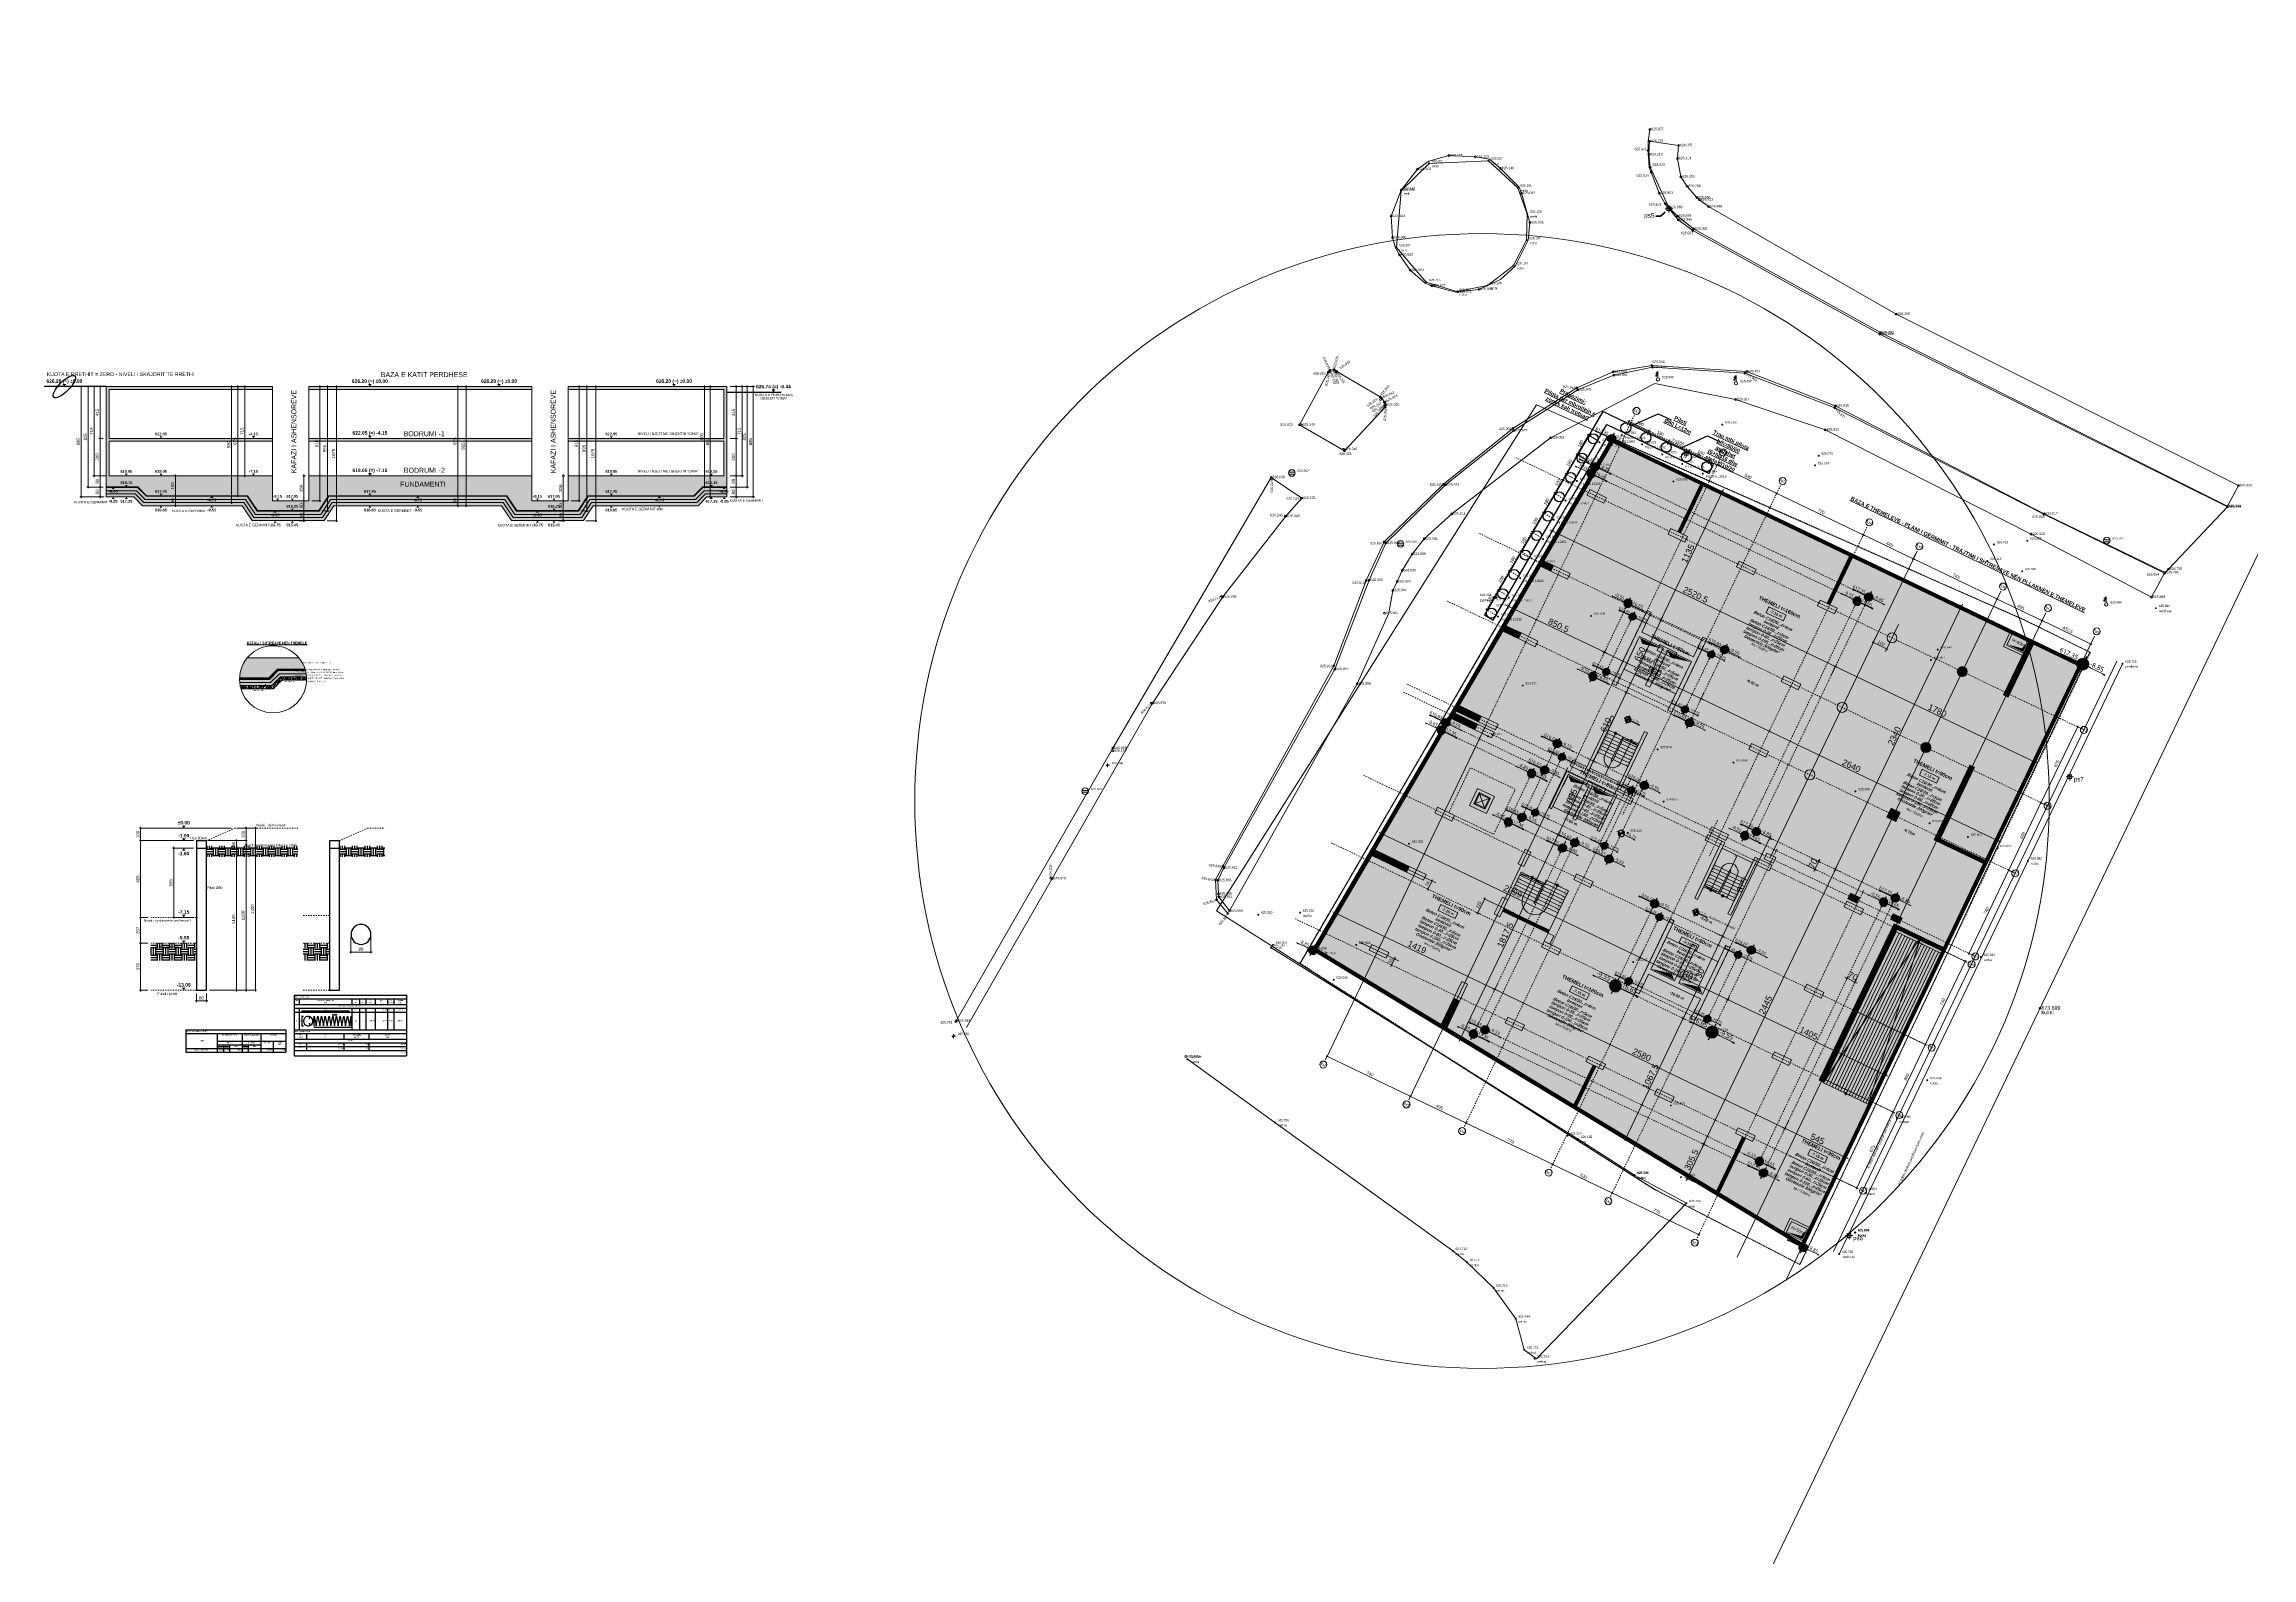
# Model space of a CAD drawing. Header units: metres. Extents: x 7511714 to 7511891, y 4693222 to 4693343.
import ezdxf
from ezdxf.enums import TextEntityAlignment as Align

# ---------------------------------------------------------------- set-up
doc = ezdxf.new("R2010")
doc.units = ezdxf.units.M
for name, pattern in [('23486-A01$0${ Chain Double-Dash }', [0]), ('AXES', [2, 1.25, -0.25, 0.25, -0.25]), ('CACHE', [0.375, 0.25, -0.125]), ('CONTINU', [0]), ('Dot & Dashed', [335.138881, 158.75, -88.194444, 0, -88.194437]), ('DXK_LINE_DOT1', [1.8814, 0.9407, -0.9407])]:
    doc.linetypes.add(name, pattern=pattern)
doc.layers.get('0').update_dxf_attribs({"lineweight": 0})
doc.layers.get('Defpoints').update_dxf_attribs({"lineweight": 0})
for name, color, linetype, lineweight in [('ACITOP', 214, 'Continuous', 18), ('ARCHITECTE', 252, 'Continuous', 0), ('ARMINF', 1, 'Continuous', 0), ('asfalt', 252, 'Continuous', 0), ('asfalt pikat', 97, 'Continuous', 0), ('AXES', 10, 'AXES', 0), ('BETON CACHE', 4, 'CACHE', 0), ('BETON COUPE', 3, 'CONTINU', 0), ('BETON HACHURE', 252, 'Continuous', 0), ('BETON TRAME', 254, 'Continuous', 0), ('BETON VU', 2, 'Continuous', 0), ('BORD', 5, 'Continuous', 0), ('COTE 50ème', 1, 'Continuous', 0), ('COTE 50ème @ 1', 1, 'Continuous', 0), ('FOND DE FOUILLE', 7, 'Continuous', 0), ('HACHURE BETON COUPE', 254, 'Continuous', 13), ('HORS GEL', 106, 'CACHE', 0), ('ISOLATION', 251, 'Continuous', 20), ('JOINT JEKTO', 150, 'AXES', 0), ('KULMI', 10, 'Continuous', 0), ('label', 210, 'Continuous', 0), ('Matjet', 210, 'Continuous', 0), ('matjet e reja', 5, 'Continuous', 0), ('muri', 44, 'Continuous', 0), ('New_2D Drafting - General_Pen_No__4', 251, 'Continuous', 0), ('NIVEAU', 170, 'Continuous', 0), ('OMBRE', 253, 'Continuous', 0), ('parcela', 7, 'Continuous', 0), ('perdhesa cima', 10, 'AXES', 0), ('PREFA MUR SUP TRAME', 254, 'Continuous', 0), ('Puset fekali', 30, 'Continuous', 0), ('rampa', 252, 'Continuous', 0), ('rrethoj', 106, 'Continuous', 0), ('rrjet', 7, 'Continuous', 0), ('shtyll elektrike', 1, 'Continuous', 0), ('shtyllat', 1, 'Continuous', 0), ('SOUS-RADIER', 253, 'Continuous', 18), ('TALUS', 2, 'Continuous', 0), ('TALUS TRAME 2', 254, 'Continuous', 0), ('TEXTE', 7, 'Continuous', 0), ('trotuar', 91, 'Continuous', 0), ('trotuar pikat', 155, 'Continuous', 0)]:
    doc.layers.add(name, color=color, linetype=linetype, lineweight=lineweight)
for name, color, linetype in [('APSL @ 1', 164, 'Continuous'), ('COTE 100ème', 1, 'Continuous'), ('PILOTA', 2, 'Continuous')]:
    doc.layers.add(name, color=color, linetype=linetype)
doc.styles.add('A4TS14', font='arial.ttf', dxfattribs={"height": 10})
doc.styles.add('A4TS15', font='arial.ttf', dxfattribs={"height": 10})
doc.styles.add('A4TS20', font='arial.ttf', dxfattribs={"height": 10})
doc.styles.add('A4TS21', font='arial.ttf', dxfattribs={"height": 10})
doc.styles.add('Arial', font='arialbd.ttf', dxfattribs={"height": 12.5})
doc.styles.add('FA_Trebuchet 2.2 mm (cursiva-b.a)', font='trebucit.ttf', dxfattribs={"height": 2.2})
doc.styles.add('FN_TEXT_1.50', font='arial.ttf', dxfattribs={"height": 10})
doc.styles.add('RS_TEXT_1.10', font='arial.ttf', dxfattribs={"height": 2.5})
doc.styles.add('RS_TEXT_1.50', font='arial.ttf', dxfattribs={"height": 12.5})
doc.styles.add('RS_TXT_100', font='arial.ttf', dxfattribs={"height": 25})
doc.styles.add('SMA_TEXT_1.200', font='arial.ttf', dxfattribs={"height": 50})
doc.styles.get("Standard").update_dxf_attribs({"font": 'arial.ttf'})
doc.styles.add('style2', font='arialbd.ttf', dxfattribs={"height": 20})
doc.dimstyles.new('RS_100CM_LINEAIRE', dxfattribs={"dimscale": 10, "dimtxt": 25, "dimasz": 1.5, "dimexe": 1, "dimexo": 2.5, "dimgap": 1, "dimtad": 1, "dimdec": 1, "dimrnd": 0.5, "dimdsep": 46, "dimtxsty": 'RS_TXT_100', "dimblk1": 'ARCHTICK', "dimblk2": 'ARCHTICK', "dimsah": 1, "dimcen": 2.5, "dimdle": 1, "dimclrt": 4, "dimadec": 0, "dimazin": 2, "dimtfac": 1, "dimtdec": 1, "dimtix": 1, "dimtmove": 2, "dimatfit": 3, "dimfxl": 1, "dimtolj": 1, "dimtzin": 0, "dimarcsym": 0})
doc.dimstyles.new('SMA_1.200', dxfattribs={"dimscale": 20, "dimtxt": 50, "dimasz": 1, "dimexe": 1, "dimexo": 2, "dimgap": 0.5, "dimtad": 1, "dimdec": 1, "dimrnd": 0.5, "dimdsep": 46, "dimtxsty": 'SMA_TEXT_1.200', "dimblk": 'ARCHTICK', "dimcen": 10, "dimdle": 1, "dimadec": 0, "dimazin": 2, "dimtfac": 1, "dimtdec": 1, "dimtix": 1, "dimtmove": 2, "dimatfit": 3, "dimfxl": 1, "dimtolj": 1, "dimtzin": 0, "dimarcsym": 0})
doc.dimstyles.get("Standard").update_dxf_attribs({"dimtxt": 0.18, "dimasz": 0.18, "dimexe": 0.18, "dimexo": 0.0625, "dimgap": 0.09, "dimtad": 0, "dimtih": 1, "dimtoh": 1, "dimdec": 4, "dimzin": 0, "dimdsep": 46, "dimtxsty": 'Standard', "dimcen": 0.09, "dimadec": 0, "dimazin": 0, "dimtfac": 1, "dimtdec": 4, "dimtofl": 0, "dimtmove": 0, "dimatfit": 3, "dimfxl": 1, "dimtolj": 1, "dimtzin": 0, "dimarcsym": 0})
pattern_1 = [(265.0127875, (-36850.06364, 47196.05876), (-9.72748872, -120.022397756), [1.34536, -133.1908805]), (221.9697407, (-36850.1806, 47194.7185), (89.8181109742, 80.2041578787), [2.30868, -228.5592476]), (169.5104471, (-36851.8971, 47193.1746), (146.0632035515, -27.66840379), [1.62788, -161.160326]), (304.273689, (-36853.50724, 47188.8309), (-112.37664953, 165.745252241), [2.10238, -208.1355804]), (329.8336542, (-36852.3233, 47187.0936), (-112.1495782806, 65.745510048), [2.06155, -204.0937313]), (34.273689, (-36850.54093, 47186.05765), (-165.745252241, -112.37664953), [2.10238, -208.1355804]), (74.6942405, (-36848.8036, 47187.2416), (-43.641113991, -158.0995040145), [2.78029, -275.2484855]), (109.2553284, (-36848.0697, 47189.92327), (-76.4948193901, 217.826863831), [2.62488, -259.863215]), (158.4295656, (-36848.93533, 47192.4013), (-142.1267938135, 55.677414454), [2.1095, -208.8407311]), (212.2363583, (-36850.8971, 47193.17686), (93.868056337, 58.213297446), [2.40832, -118.0076258]), (259.3974378, (-36852.9342, 47191.89223), (-29.636608659, -160.0677088834), [3.11448, -308.33375]), (175.8140748, (-36845.5406, 47194.709), (-92.013387092, 5.791078982), [1.06301, -105.2384481]), (208.4692344, (-36846.60074, 47194.7866), (115.858916769, 62.263242809), [2.02237, -200.2151142]), (262, (-36848.3786, 47193.8226), (6.0181502, -7.9863551), [1.41421, -12.7279256]), (240.1985905, (-36849.6598, 47194.3597), (27.89547504, 46.063461359), [0.76158, -75.396151]), (328.8014095, (-36850.0383, 47193.6988), (-26.040805795, 17.94091507), [1.07703, -52.774618]), (67.9637565, (-36849.117, 47193.1409), (11.92276484, 34.027160896), [1.74929, -56.560229]), (198.565051, (-36848.4607, 47194.7624), (21.99086043, 4.04994536), [1.26491, -30.3578666]), (53.3895403, (-36854.67037, 47190.2083), (61.80910031, 84.1405676166), [1.772, -175.4284515]), (107.346176, (-36853.6136, 47191.6307), (34.254232145, -111.922507031), [1.48661, -147.1740775]), (330.1985905, (-36849.6643, 47196.3597), (-46.063461359, 27.89547504), [1.52315, -74.634581]), (20.6104597, (-36848.3426, 47195.60266), (-97.9180016993, -36.222437014), [1.772, -175.4284515]), (16.4439548, (-36850.9391, 47185.2567), (-51.968075965, -14.118040957), [1.7088, -83.7312375]), (331.7751406, (-36849.3002, 47185.74046), (-106.131428049, 57.7591549476), [1.43178, -141.7464306]), (103.8014095, (-36843.5663, 47188.4335), (-14.118040957, 51.968075965), [1.52315, -74.634581]), (54.3540246, (-36843.92967, 47189.91267), (-79.75001538, -110.1813734117), [1.67631, -165.9542361]), (106.4439548, (-36847.4796, 47185.4846), (14.118040957, -51.968075965), [0.8544, -84.5856375]), (138.3099325, (-36844.0455, 47188.0724), (-32.058956027, 25.92727017), [0.5099, -50.4802951]), (202.9637565, (-36844.4263, 47188.4115), (29.97721553, 10.06809559), [2.06155, -39.1695063]), (223.009006, (-36846.32444, 47187.6072), (73.845400773, 68.1678574157), [1.9105, -189.1392317]), (340.6900675, (-36848.5754, 47192.422), (-20.02265556, 9.95455997), [1.44222, -34.6132928]), (30.1572266, (-36847.2143, 47191.9452), (147.804337171, 86.335843735), [2.51794, -249.2756262]), (97.9453959, (-36845.0372, 47193.2102), (10.181631219, -79.97708663), [1.02956, -101.9267414]), (127, (-36845.179, 47194.23), (-14.0045053, 1.9682049), [0.6, -9.4]), (157.2564372, (-36846.6647, 47187.72645), (74.0724720225, -31.831884777), [1.38924, -137.5351999]), (85.0127875, (-36847.9459, 47188.26354), (9.72748872, 120.022397756), [2.69072, -131.8455205]), (37, (-36847.712, 47190.944), (1.9682049, 14.0045053), [2.6, -7.4]), (2.3048465, (-36845.6356, 47192.5088), (121.9906026254, 4.277016612), [1.58114, -156.532743]), (291.054604, (-36844.0557, 47192.5724), (16.086245826, -37.963570633), [1.45602, -71.3450789]), (244.6459754, (-36843.53262, 47191.21357), (-91.5592445938, -194.2084054036), [2.37065, -234.6947418]), (212.42607874, (-36844.54776, 47189.07126), (-109.8407665377, -70.2495979093), [2.50799, -248.290734])]
pattern_2 = [(265.0127875, (-36850.8676, 47233.017), (-38.90995488, -480.08959103), [5.38144, -532.763522]), (221.9697407, (-36851.3354, 47227.656), (359.272443897, 320.816631515), [9.23472, -914.23699]), (169.510447, (-36858.2014, 47221.4803), (584.25281421, -110.67361516), [6.51152, -644.641304]), (304.273689, (-36864.642, 47204.1057), (-449.50659812, 662.981008964), [8.40952, -832.542322]), (329.833654, (-36859.9062, 47197.1564), (-448.59831312, 262.98204019), [8.2462, -816.374925]), (34.273689, (-36852.7767, 47193.0126), (-662.981008964, -449.50659812), [8.40952, -832.542322]), (74.6942405, (-36845.8275, 47197.7484), (-174.564455964, -632.398016058), [11.12116, -1100.993942]), (109.2553284, (-36842.8918, 47208.475), (-305.97927756, 871.307455324), [10.49952, -1039.45286]), (158.4295656, (-36846.3543, 47218.3872), (-568.507175254, 222.709657816), [8.438, -835.362924]), (212.236358, (-36854.2014, 47221.4894), (375.47222535, 232.85318979), [9.63328, -472.030503]), (259.3974378, (-36862.3498, 47216.3509), (-118.546434636, -640.270835534), [12.45792, -1233.335]), (175.814075, (-36832.7753, 47227.618), (-368.05354837, 23.16431593), [4.25204, -420.953793]), (208.4692344, (-36837.016, 47227.9285), (463.435667077, 249.052971235), [8.08948, -800.860457]), (262, (-36844.127, 47224.072), (24.072601, -31.94542), [5.65684, -50.911702]), (240.198591, (-36849.252, 47226.2207), (111.58190016, 184.25384543), [3.04632, -301.584604]), (328.80141, (-36850.766, 47223.577), (-104.1632232, 71.7636603), [4.30812, -211.098472]), (67.963757, (-36847.081, 47221.3456), (47.69105935, 136.1086436), [6.99716, -226.240916]), (198.56505, (-36844.456, 47227.832), (87.9634417, 16.1997815), [5.05964, -121.431466]), (53.3895403, (-36869.2945, 47209.6151), (247.23640124, 336.56227047), [7.088, -701.713806]), (107.346176, (-36865.0674, 47215.3047), (137.01692858, -447.69002813), [5.94644, -588.69631]), (330.198591, (-36849.2703, 47234.2207), (-184.25384543, 111.58190016), [6.0926, -298.538324]), (20.6104597, (-36843.9834, 47231.1927), (-391.6720068, -144.889748055), [7.088, -701.713806]), (16.443955, (-36854.3695, 47189.809), (-207.87230386, -56.47216383), [6.8352, -334.92495]), (331.7751406, (-36847.8138, 47191.7439), (-424.5257122, 231.03661979), [5.72712, -566.985723]), (103.801409, (-36824.878, 47202.516), (-56.47216383, 207.87230386), [6.0926, -298.538324]), (54.3540246, (-36826.3317, 47208.4327), (-319.00006152, -440.72549365), [6.70524, -663.816945]), (106.443955, (-36840.5315, 47190.7204), (56.47216383, -207.87230386), [3.4176, -338.34255]), (138.309932, (-36826.795, 47201.0716), (-128.2358241, 103.7090807), [2.0396, -201.92118]), (202.963757, (-36828.318, 47202.428), (119.9088621, 40.2723824), [8.2462, -156.678025]), (223.009006, (-36835.9108, 47199.211), (295.38160309, 272.67142966), [7.642, -756.556927]), (340.690068, (-36844.915, 47218.47), (-80.0906223, 39.8182399), [5.76888, -138.45317]), (30.1572266, (-36839.4702, 47216.5629), (591.217348684, 345.34337494), [10.07176, -997.102505]), (97.945396, (-36830.7616, 47221.6227), (40.72652488, -319.90834652), [4.11824, -407.706966]), (127, (-36831.33, 47225.7), (-56.018021, 7.87282), [2.4, -37.6]), (157.256437, (-36837.2718, 47199.6878), (296.28988809, -127.32753911), [5.55696, -550.1408]), (85.0127875, (-36842.3967, 47201.8362), (38.90995488, 480.08959103), [10.76288, -527.382082]), (37, (-36841.46, 47212.56), (7.87282, 56.018021), [10.4, -29.6]), (2.3048465, (-36833.1553, 47218.8172), (487.9624105, 17.10806645), [6.32456, -626.130972]), (291.054604, (-36826.836, 47219.0716), (64.3449833, -151.85428253), [5.82408, -285.380316]), (244.6459754, (-36824.7435, 47213.6363), (-366.236978375, -776.833621614), [9.4826, -938.778967]), (212.4260787, (-36828.804, 47205.067), (-439.36306615, -280.998391637), [10.03196, -993.162936])]

# ---------------------------------------------------------------- blocks, each defined once
blk = doc.blocks.new('*U59', base_point=(7511835.095, 4693311.65, 626.053))
at = {"layer": 'trotuar pikat', "linetype": 'ByBlock', "lineweight": -2}
blk.add_line((7511835.095, 4693311.65, 626.053), (7511835.095, 4693311.65, 626.053), dxfattribs=at)
blk.add_circle((7511835.095, 4693311.65, 626.053), 0.075, dxfattribs=at)
at = {"layer": 'trotuar pikat', "linetype": 'ByBlock', "insert": (7511835.2075, 4693311.68, 626.053), "char_height": 0.195, "attachment_point": 4}
blk.add_mtext('{\\C256;626.053}', dxfattribs=at)
blk = doc.blocks.new('*U60', base_point=(7511827.158, 4693305.539, 626.014))
at = {"layer": 'trotuar pikat', "linetype": 'ByBlock', "lineweight": -2}
blk.add_line((7511827.158, 4693305.539, 626.014), (7511827.158, 4693305.539, 626.014), dxfattribs=at)
blk.add_circle((7511827.158, 4693305.539, 626.014), 0.075, dxfattribs=at)
at = {"layer": 'trotuar pikat', "linetype": 'ByBlock', "insert": (7511827.2705, 4693305.569, 626.014), "char_height": 0.195, "attachment_point": 4}
blk.add_mtext('{\\C256;626.014}', dxfattribs=at)
blk = doc.blocks.new('*U61', base_point=(7511824.938, 4693303.536, 625.981))
at = {"layer": 'trotuar pikat', "linetype": 'ByBlock', "lineweight": -2}
blk.add_line((7511824.938, 4693303.536, 625.981), (7511824.938, 4693303.536, 625.981), dxfattribs=at)
blk.add_circle((7511824.938, 4693303.536, 625.981), 0.075, dxfattribs=at)
at = {"layer": 'trotuar pikat', "linetype": 'ByBlock', "insert": (7511825.0505, 4693303.566, 625.981), "char_height": 0.195, "attachment_point": 4}
blk.add_mtext('{\\C256;625.981}', dxfattribs=at)
blk = doc.blocks.new('*U62', base_point=(7511823.984, 4693302.324, 625.986))
at = {"layer": 'trotuar pikat', "linetype": 'ByBlock', "lineweight": -2}
blk.add_line((7511823.984, 4693302.324, 625.986), (7511823.984, 4693302.324, 625.986), dxfattribs=at)
blk.add_circle((7511823.984, 4693302.324, 625.986), 0.075, dxfattribs=at)
at = {"layer": 'trotuar pikat', "linetype": 'ByBlock', "insert": (7511824.0965, 4693302.354, 625.986), "char_height": 0.195, "attachment_point": 4}
blk.add_mtext('{\\C256;625.986}', dxfattribs=at)
blk = doc.blocks.new('Settling Basin - PK ujrat e zeza')
at = {"color": 21, "lineweight": 0, "flags": 128}
for points in [[(-0.95, 0.27), (0.96, 0.27)], [(-0.95, -0.33), (0.96, -0.33)]]:
    blk.add_lwpolyline(points, dxfattribs=at)
at = {"color": 21, "lineweight": 0}
blk.add_circle((0, 0), 1, dxfattribs=at)
blk = doc.blocks.new('Puset_Kan_Atmosferik')
blk.add_blockref('Settling Basin - PK ujrat e zeza', (0, 0))
blk = doc.blocks.new('*U63', base_point=(7511823.051, 4693303.134, 625.987))
at = {"layer": 'Puset fekali', "color": 0, "linetype": 'ByBlock', "lineweight": -2, "xscale": 0.2624999971783286, "yscale": 0.2624999971783286, "zscale": 0.2624999971783286}
blk.add_blockref('Puset_Kan_Atmosferik', (7511823.051, 4693303.134, 625.987), dxfattribs=at)
at = {"layer": 'label', "linetype": 'ByBlock', "insert": (7511823.501, 4693303.314, 625.987), "char_height": 0.18, "attachment_point": 4}
blk.add_mtext('625.987', dxfattribs=at)
blk = doc.blocks.new('*U64', base_point=(7511823.183, 4693301.002, 626.005))
at = {"layer": 'trotuar pikat', "linetype": 'ByBlock', "lineweight": -2}
blk.add_line((7511823.183, 4693301.002, 626.005), (7511823.183, 4693301.002, 626.005), dxfattribs=at)
blk.add_circle((7511823.183, 4693301.002, 626.005), 0.075, dxfattribs=at)
at = {"layer": 'trotuar pikat', "linetype": 'ByBlock', "insert": (7511823.2955, 4693301.032, 626.005), "char_height": 0.195, "attachment_point": 4}
blk.add_mtext('{\\C256;626.005}', dxfattribs=at)
blk = doc.blocks.new('*U65', base_point=(7511822.782, 4693300.12, 625.994))
at = {"layer": 'trotuar pikat', "linetype": 'ByBlock', "lineweight": -2}
blk.add_line((7511822.782, 4693300.12, 625.994), (7511822.782, 4693300.12, 625.994), dxfattribs=at)
blk.add_circle((7511822.782, 4693300.12, 625.994), 0.075, dxfattribs=at)
at = {"layer": 'trotuar pikat', "linetype": 'ByBlock', "insert": (7511822.8945, 4693300.15, 625.994), "char_height": 0.195, "attachment_point": 4}
blk.add_mtext('{\\C256;625.994}', dxfattribs=at)
blk = doc.blocks.new('*U66', base_point=(7511822.441, 4693299.413, 626.004))
at = {"layer": 'trotuar pikat', "linetype": 'ByBlock', "lineweight": -2}
blk.add_line((7511822.441, 4693299.413, 626.004), (7511822.441, 4693299.413, 626.004), dxfattribs=at)
blk.add_circle((7511822.441, 4693299.413, 626.004), 0.075, dxfattribs=at)
at = {"layer": 'trotuar pikat', "linetype": 'ByBlock', "insert": (7511822.5535, 4693299.443, 626.004), "char_height": 0.195, "attachment_point": 4}
blk.add_mtext('{\\C256;626.004}', dxfattribs=at)
blk = doc.blocks.new('*U67', base_point=(7511821.771, 4693297.565, 625.984))
at = {"layer": 'trotuar pikat', "linetype": 'ByBlock', "lineweight": -2}
blk.add_line((7511821.771, 4693297.565, 625.984), (7511821.771, 4693297.565, 625.984), dxfattribs=at)
blk.add_circle((7511821.771, 4693297.565, 625.984), 0.075, dxfattribs=at)
at = {"layer": 'trotuar pikat', "linetype": 'ByBlock', "insert": (7511821.8835, 4693297.595, 625.984), "char_height": 0.195, "attachment_point": 4}
blk.add_mtext('{\\C256;625.984}', dxfattribs=at)
blk = doc.blocks.new('*U68', base_point=(7511819.577, 4693291.923, 625.996))
at = {"layer": 'trotuar pikat', "linetype": 'ByBlock', "lineweight": -2}
blk.add_line((7511819.577, 4693291.923, 625.996), (7511819.577, 4693291.923, 625.996), dxfattribs=at)
blk.add_circle((7511819.577, 4693291.923, 625.996), 0.075, dxfattribs=at)
at = {"layer": 'trotuar pikat', "linetype": 'ByBlock', "insert": (7511819.6895, 4693291.953, 625.996), "char_height": 0.195, "attachment_point": 4}
blk.add_mtext('{\\C256;625.996}', dxfattribs=at)
blk = doc.blocks.new('*U69', base_point=(7511809.331, 4693273.711, 625.869))
at = {"layer": 'trotuar pikat', "linetype": 'ByBlock', "lineweight": -2}
blk.add_line((7511809.331, 4693273.711, 625.869), (7511809.331, 4693273.711, 625.869), dxfattribs=at)
blk.add_circle((7511809.331, 4693273.711, 625.869), 0.075, dxfattribs=at)
at = {"layer": 'trotuar pikat', "linetype": 'ByBlock', "insert": (7511809.4435, 4693273.741, 625.869), "char_height": 0.195, "attachment_point": 4}
blk.add_mtext('{\\C256;625.869}', dxfattribs=at)
blk = doc.blocks.new('*U70', base_point=(7511809.21, 4693273.5, 625.83))
at = {"layer": 'asfalt pikat', "linetype": 'ByBlock', "lineweight": -2}
blk.add_line((7511809.21, 4693273.5, 625.83), (7511809.21, 4693273.5, 625.83), dxfattribs=at)
blk.add_circle((7511809.21, 4693273.5, 625.83), 0.075, dxfattribs=at)
at = {"layer": 'asfalt pikat', "linetype": 'ByBlock', "insert": (7511809.15, 4693273.37, 625.83), "char_height": 0.195, "attachment_point": 6, "rotation": 50.7429}
blk.add_mtext('{\\C256;625.827}', dxfattribs=at)
blk = doc.blocks.new('*U71', base_point=(7511805.833, 4693262.024, 625.67))
at = {"layer": 'asfalt pikat', "linetype": 'ByBlock', "lineweight": -2}
blk.add_line((7511805.833, 4693262.024, 625.67), (7511805.833, 4693262.024, 625.67), dxfattribs=at)
blk.add_circle((7511805.833, 4693262.024, 625.67), 0.075, dxfattribs=at)
at = {"layer": 'asfalt pikat', "linetype": 'ByBlock', "insert": (7511805.9455, 4693262.054, 625.67), "char_height": 0.195, "attachment_point": 4}
blk.add_mtext('{\\C256;625.670}', dxfattribs=at)
blk = doc.blocks.new('*U72', base_point=(7511805.96, 4693261.81, 625.81))
at = {"layer": 'Matjet', "linetype": 'ByBlock', "lineweight": -2}
blk.add_line((7511805.96, 4693261.81, 625.81), (7511805.96, 4693261.81, 625.81), dxfattribs=at)
blk.add_circle((7511805.96, 4693261.81, 625.81), 0.0375, dxfattribs=at)
at = {"layer": 'Matjet', "linetype": 'ByBlock', "char_height": 0.18}
for s, insert, attachment_point in [('625.806', (7511806.19, 4693261.99, 625.81), 4), ('rrehtoj', (7511806.19, 4693261.68, 625.81), 1)]:
    blk.add_mtext(s, dxfattribs=dict(at, insert=insert, attachment_point=attachment_point))
blk = doc.blocks.new('*U73', base_point=(7511812.98, 4693256.74, 625.76))
at = {"layer": 'Matjet', "linetype": 'ByBlock', "lineweight": -2}
blk.add_line((7511812.98, 4693256.74, 625.76), (7511812.98, 4693256.74, 625.76), dxfattribs=at)
blk.add_circle((7511812.98, 4693256.74, 625.76), 0.0375, dxfattribs=at)
at = {"layer": 'Matjet', "linetype": 'ByBlock', "char_height": 0.18}
for s, insert, attachment_point in [('625.756', (7511813.2, 4693256.92, 625.76), 4), ('rrehtoj', (7511813.2, 4693256.6, 625.76), 1)]:
    blk.add_mtext(s, dxfattribs=dict(at, insert=insert, attachment_point=attachment_point))
blk = doc.blocks.new('*U74', base_point=(7511827.24, 4693246.43, 625.71))
at = {"layer": 'Matjet', "linetype": 'ByBlock', "lineweight": -2}
blk.add_line((7511827.24, 4693246.43, 625.71), (7511827.24, 4693246.43, 625.71), dxfattribs=at)
blk.add_circle((7511827.24, 4693246.43, 625.71), 0.0375, dxfattribs=at)
at = {"layer": 'Matjet', "linetype": 'ByBlock', "char_height": 0.18}
for s, insert, attachment_point in [('625.712', (7511827.46, 4693246.61, 625.71), 4), ('rrehtoj', (7511827.46, 4693246.29, 625.71), 1)]:
    blk.add_mtext(s, dxfattribs=dict(at, insert=insert, attachment_point=attachment_point))
blk = doc.blocks.new('*U75', base_point=(7511828.38, 4693245.53, 625.71))
at = {"layer": 'Matjet', "linetype": 'ByBlock', "lineweight": -2}
blk.add_line((7511828.38, 4693245.53, 625.71), (7511828.38, 4693245.53, 625.71), dxfattribs=at)
blk.add_circle((7511828.38, 4693245.53, 625.71), 0.0375, dxfattribs=at)
at = {"layer": 'Matjet', "linetype": 'ByBlock', "char_height": 0.18}
for s, insert, attachment_point in [('625.711', (7511828.61, 4693245.71, 625.71), 4), ('rrehtoj', (7511828.61, 4693245.39, 625.71), 1)]:
    blk.add_mtext(s, dxfattribs=dict(at, insert=insert, attachment_point=attachment_point))
blk = doc.blocks.new('*U76', base_point=(7511830.5, 4693243.48, 625.72))
at = {"layer": 'Matjet', "linetype": 'ByBlock', "lineweight": -2}
blk.add_line((7511830.5, 4693243.48, 625.72), (7511830.5, 4693243.48, 625.72), dxfattribs=at)
blk.add_circle((7511830.5, 4693243.48, 625.72), 0.0375, dxfattribs=at)
at = {"layer": 'Matjet', "linetype": 'ByBlock', "char_height": 0.18}
for s, insert, attachment_point in [('625.716', (7511830.72, 4693243.66, 625.72), 4), ('rrehtoj', (7511830.72, 4693243.34, 625.72), 1)]:
    blk.add_mtext(s, dxfattribs=dict(at, insert=insert, attachment_point=attachment_point))
blk = doc.blocks.new('*U77', base_point=(7511832.29, 4693241, 625.74))
at = {"layer": 'Matjet', "linetype": 'ByBlock', "lineweight": -2}
blk.add_line((7511832.29, 4693241, 625.74), (7511832.29, 4693241, 625.74), dxfattribs=at)
blk.add_circle((7511832.29, 4693241, 625.74), 0.0375, dxfattribs=at)
at = {"layer": 'Matjet', "linetype": 'ByBlock', "char_height": 0.18}
for s, insert, attachment_point in [('625.744', (7511832.51, 4693241.18, 625.74), 4), ('rrehtoj', (7511832.51, 4693240.86, 625.74), 1)]:
    blk.add_mtext(s, dxfattribs=dict(at, insert=insert, attachment_point=attachment_point))
blk = doc.blocks.new('*U78', base_point=(7511832.98, 4693238.51, 625.73))
at = {"layer": 'Matjet', "linetype": 'ByBlock', "lineweight": -2}
blk.add_line((7511832.98, 4693238.51, 625.73), (7511832.98, 4693238.51, 625.73), dxfattribs=at)
blk.add_circle((7511832.98, 4693238.51, 625.73), 0.0375, dxfattribs=at)
at = {"layer": 'Matjet', "linetype": 'ByBlock', "char_height": 0.18}
for s, insert, attachment_point in [('625.731', (7511833.2, 4693238.69, 625.73), 4), ('rrehtoj', (7511833.2, 4693238.38, 625.73), 1)]:
    blk.add_mtext(s, dxfattribs=dict(at, insert=insert, attachment_point=attachment_point))
blk = doc.blocks.new('*U79', base_point=(7511833.8, 4693237.79, 625.79))
at = {"layer": 'Matjet', "linetype": 'ByBlock', "lineweight": -2}
blk.add_line((7511833.8, 4693237.79, 625.79), (7511833.8, 4693237.79, 625.79), dxfattribs=at)
blk.add_circle((7511833.8, 4693237.79, 625.79), 0.0375, dxfattribs=at)
at = {"layer": 'Matjet', "linetype": 'ByBlock', "char_height": 0.18}
for s, insert, attachment_point in [('625.794', (7511834.03, 4693237.97, 625.79), 4), ('rrehtoj', (7511834.03, 4693237.65, 625.79), 1)]:
    blk.add_mtext(s, dxfattribs=dict(at, insert=insert, attachment_point=attachment_point))
blk = doc.blocks.new('*U80', base_point=(7511841.79, 4693252.51, 625.82))
at = {"layer": 'Matjet', "linetype": 'ByBlock', "lineweight": -2}
blk.add_line((7511841.79, 4693252.51, 625.82), (7511841.79, 4693252.51, 625.82), dxfattribs=at)
blk.add_circle((7511841.79, 4693252.51, 625.82), 0.0375, dxfattribs=at)
at = {"layer": 'Matjet', "linetype": 'ByBlock', "char_height": 0.18}
for s, insert, attachment_point in [('625.822', (7511842.01, 4693252.69, 625.82), 4), ('rrehtoj', (7511842.01, 4693252.38, 625.82), 1)]:
    blk.add_mtext(s, dxfattribs=dict(at, insert=insert, attachment_point=attachment_point))
blk = doc.blocks.new('*U81', base_point=(7511841.82, 4693252.52, 625.78))
at = {"layer": 'Matjet', "linetype": 'ByBlock', "lineweight": -2}
blk.add_line((7511841.82, 4693252.52, 625.78), (7511841.82, 4693252.52, 625.78), dxfattribs=at)
blk.add_circle((7511841.82, 4693252.52, 625.78), 0.0375, dxfattribs=at)
at = {"layer": 'Matjet', "linetype": 'ByBlock', "char_height": 0.18}
for s, insert, attachment_point in [('625.780', (7511842.05, 4693252.7, 625.78), 4), ('muri', (7511842.05, 4693252.38, 625.78), 1)]:
    blk.add_mtext(s, dxfattribs=dict(at, insert=insert, attachment_point=attachment_point))
blk = doc.blocks.new('*U82', base_point=(7511837.29, 4693255.4, 626.15))
at = {"layer": 'Matjet', "linetype": 'ByBlock', "lineweight": -2}
blk.add_line((7511837.29, 4693255.4, 626.15), (7511837.29, 4693255.4, 626.15), dxfattribs=at)
blk.add_circle((7511837.29, 4693255.4, 626.15), 0.0375, dxfattribs=at)
at = {"layer": 'Matjet', "linetype": 'ByBlock', "char_height": 0.18}
for s, insert, attachment_point in [('626.155', (7511837.52, 4693255.58, 626.15), 4), ('muri', (7511837.52, 4693255.26, 626.15), 1)]:
    blk.add_mtext(s, dxfattribs=dict(at, insert=insert, attachment_point=attachment_point))
blk = doc.blocks.new('*U83', base_point=(7511836.451, 4693255.685, 625.725))
at = {"layer": 'Matjet', "linetype": 'ByBlock', "lineweight": -2}
blk.add_line((7511836.451, 4693255.685, 625.725), (7511836.451, 4693255.685, 625.725), dxfattribs=at)
blk.add_circle((7511836.451, 4693255.685, 625.725), 0.0375, dxfattribs=at)
at = {"layer": 'Matjet', "linetype": 'ByBlock', "insert": (7511836.676, 4693255.865, 625.725), "char_height": 0.18, "attachment_point": 4}
blk.add_mtext('625.725', dxfattribs=at)
blk = doc.blocks.new('*U84', base_point=(7511812.656, 4693270.762, 625.747))
at = {"layer": 'Matjet', "linetype": 'ByBlock', "lineweight": -2}
blk.add_line((7511812.656, 4693270.762, 625.747), (7511812.656, 4693270.762, 625.747), dxfattribs=at)
blk.add_circle((7511812.656, 4693270.762, 625.747), 0.0375, dxfattribs=at)
at = {"layer": 'Matjet', "linetype": 'ByBlock', "insert": (7511812.881, 4693270.942, 625.747), "char_height": 0.18, "attachment_point": 4}
blk.add_mtext('625.747', dxfattribs=at)
blk = doc.blocks.new('*U85', base_point=(7511812.82, 4693270.98, 626.21))
at = {"layer": 'Matjet', "linetype": 'ByBlock', "lineweight": -2}
blk.add_line((7511812.82, 4693270.98, 626.21), (7511812.82, 4693270.98, 626.21), dxfattribs=at)
blk.add_circle((7511812.82, 4693270.98, 626.21), 0.0375, dxfattribs=at)
at = {"layer": 'Matjet', "linetype": 'ByBlock', "char_height": 0.18}
for s, insert, attachment_point in [('626.208', (7511813.04, 4693271.16, 626.21), 4), ('muri', (7511813.04, 4693270.85, 626.21), 1)]:
    blk.add_mtext(s, dxfattribs=dict(at, insert=insert, attachment_point=attachment_point))
blk = doc.blocks.new('*U86', base_point=(7511811.637, 4693273.398, 625.92))
at = {"layer": 'Matjet', "linetype": 'ByBlock', "lineweight": -2}
blk.add_line((7511811.637, 4693273.398, 625.92), (7511811.637, 4693273.398, 625.92), dxfattribs=at)
blk.add_circle((7511811.637, 4693273.398, 625.92), 0.0375, dxfattribs=at)
at = {"layer": 'Matjet', "linetype": 'ByBlock', "insert": (7511811.862, 4693273.578, 625.92), "char_height": 0.18, "attachment_point": 4}
blk.add_mtext('625.920', dxfattribs=at)
blk = doc.blocks.new('*U87', base_point=(7511823.733, 4693279.095, 625.995))
at = {"layer": 'Matjet', "linetype": 'ByBlock', "lineweight": -2}
blk.add_line((7511823.733, 4693279.095, 625.995), (7511823.733, 4693279.095, 625.995), dxfattribs=at)
blk.add_circle((7511823.733, 4693279.095, 625.995), 0.0375, dxfattribs=at)
at = {"layer": 'Matjet', "linetype": 'ByBlock', "insert": (7511823.958, 4693279.275, 625.995), "char_height": 0.18, "attachment_point": 4}
blk.add_mtext('625.995', dxfattribs=at)
blk = doc.blocks.new('*U88', base_point=(7511819.497, 4693270.974, 625.984))
at = {"layer": 'Matjet', "linetype": 'ByBlock', "lineweight": -2}
blk.add_line((7511819.497, 4693270.974, 625.984), (7511819.497, 4693270.974, 625.984), dxfattribs=at)
blk.add_circle((7511819.497, 4693270.974, 625.984), 0.0375, dxfattribs=at)
at = {"layer": 'Matjet', "linetype": 'ByBlock', "insert": (7511819.722, 4693271.154, 625.984), "char_height": 0.18, "attachment_point": 4}
blk.add_mtext('625.984', dxfattribs=at)
blk = doc.blocks.new('*U89', base_point=(7511817.689, 4693268.181, 626.016))
at = {"layer": 'Matjet', "linetype": 'ByBlock', "lineweight": -2}
blk.add_line((7511817.689, 4693268.181, 626.016), (7511817.689, 4693268.181, 626.016), dxfattribs=at)
blk.add_circle((7511817.689, 4693268.181, 626.016), 0.0375, dxfattribs=at)
at = {"layer": 'Matjet', "linetype": 'ByBlock', "insert": (7511817.914, 4693268.361, 626.016), "char_height": 0.18, "attachment_point": 4}
blk.add_mtext('626.016', dxfattribs=at)
blk = doc.blocks.new('*U90', base_point=(7511830.06, 4693287.715, 626.017))
at = {"layer": 'Matjet', "linetype": 'ByBlock', "lineweight": -2}
blk.add_line((7511830.06, 4693287.715, 626.017), (7511830.06, 4693287.715, 626.017), dxfattribs=at)
blk.add_circle((7511830.06, 4693287.715, 626.017), 0.0375, dxfattribs=at)
at = {"layer": 'Matjet', "linetype": 'ByBlock', "insert": (7511830.285, 4693287.895, 626.017), "char_height": 0.18, "attachment_point": 4}
blk.add_mtext('626.017', dxfattribs=at)
blk = doc.blocks.new('*U91', base_point=(7511832.854, 4693291.781, 625.971))
at = {"layer": 'Matjet', "linetype": 'ByBlock', "lineweight": -2}
blk.add_line((7511832.854, 4693291.781, 625.971), (7511832.854, 4693291.781, 625.971), dxfattribs=at)
blk.add_circle((7511832.854, 4693291.781, 625.971), 0.0375, dxfattribs=at)
at = {"layer": 'Matjet', "linetype": 'ByBlock', "insert": (7511833.079, 4693291.961, 625.971), "char_height": 0.18, "attachment_point": 4}
blk.add_mtext('625.971', dxfattribs=at)
blk = doc.blocks.new('*U92', base_point=(7511838.337, 4693297.363, 625.938))
at = {"layer": 'Matjet', "linetype": 'ByBlock', "lineweight": -2}
blk.add_line((7511838.337, 4693297.363, 625.938), (7511838.337, 4693297.363, 625.938), dxfattribs=at)
blk.add_circle((7511838.337, 4693297.363, 625.938), 0.0375, dxfattribs=at)
at = {"layer": 'Matjet', "linetype": 'ByBlock', "insert": (7511838.562, 4693297.543, 625.938), "char_height": 0.18, "attachment_point": 4}
blk.add_mtext('625.938', dxfattribs=at)
blk = doc.blocks.new('*U93', base_point=(7511844.939, 4693308.14, 626.092))
at = {"layer": 'Matjet', "linetype": 'ByBlock', "lineweight": -2}
blk.add_line((7511844.939, 4693308.14, 626.092), (7511844.939, 4693308.14, 626.092), dxfattribs=at)
blk.add_circle((7511844.939, 4693308.14, 626.092), 0.0375, dxfattribs=at)
at = {"layer": 'Matjet', "linetype": 'ByBlock', "insert": (7511845.164, 4693308.32, 626.092), "char_height": 0.18, "attachment_point": 4}
blk.add_mtext('626.092', dxfattribs=at)
blk = doc.blocks.new('*U94', base_point=(7511848.859, 4693312.702, 626.088))
at = {"layer": 'Matjet', "linetype": 'ByBlock', "lineweight": -2}
blk.add_line((7511848.859, 4693312.702, 626.088), (7511848.859, 4693312.702, 626.088), dxfattribs=at)
blk.add_circle((7511848.859, 4693312.702, 626.088), 0.0375, dxfattribs=at)
at = {"layer": 'Matjet', "linetype": 'ByBlock', "insert": (7511849.084, 4693312.882, 626.088), "char_height": 0.18, "attachment_point": 4}
blk.add_mtext('626.088', dxfattribs=at)
blk = doc.blocks.new('*U95', base_point=(7511849.927, 4693314.721, 625.927))
at = {"layer": 'trotuar pikat', "linetype": 'ByBlock', "lineweight": -2}
blk.add_line((7511849.927, 4693314.721, 625.927), (7511849.927, 4693314.721, 625.927), dxfattribs=at)
blk.add_circle((7511849.927, 4693314.721, 625.927), 0.075, dxfattribs=at)
at = {"layer": 'trotuar pikat', "linetype": 'ByBlock', "insert": (7511850.0395, 4693314.751, 625.927), "char_height": 0.195, "attachment_point": 4}
blk.add_mtext('{\\C256;625.927}', dxfattribs=at)
blk = doc.blocks.new('Pole electricity_ Shtyllë Elekrike Druri - tension i lartë')
at = {"color": 1, "linetype": 'ByBlock', "lineweight": 0, "flags": 128}
for points in [[(0, 0.5), (0, 2.35), (-0.7, 1.65), (0, 1.65), (-0.7, 0.95)], [(-0.35, 0.95), (-0.7, 0.95), (-0.7, 1.3)]]:
    blk.add_lwpolyline(points, dxfattribs=at)
at = {"color": 1, "linetype": 'ByBlock', "lineweight": 0}
blk.add_circle((0, 0), 0.5, dxfattribs=at)
blk = doc.blocks.new('Shtylle_Elekrike_Druri')
at = {"color": 1, "lineweight": 0}
blk.add_blockref('Pole electricity_ Shtyllë Elekrike Druri - tension i lartë', (0, 0), dxfattribs=at)
blk = doc.blocks.new('*U96', base_point=(7511849.96, 4693316.01, 625.93))
at = {"layer": 'shtyll elektrike', "color": 0, "linetype": 'ByBlock', "lineweight": -2, "xscale": 0.2631578938478685, "yscale": 0.2631578938478685, "zscale": 0.2631578938478685}
blk.add_blockref('Shtylle_Elekrike_Druri', (7511849.96, 4693316.01, 625.93), dxfattribs=at)
at = {"layer": 'label', "linetype": 'ByBlock', "insert": (7511850.3, 4693316.19, 625.93), "char_height": 0.18, "attachment_point": 4}
blk.add_mtext('625.930', dxfattribs=at)
blk = doc.blocks.new('*U97', base_point=(7511850.68, 4693316.83, 625.93))
at = {"layer": 'trotuar pikat', "linetype": 'ByBlock', "lineweight": -2}
blk.add_line((7511850.68, 4693316.83, 625.93), (7511850.68, 4693316.83, 625.93), dxfattribs=at)
blk.add_circle((7511850.68, 4693316.83, 625.93), 0.075, dxfattribs=at)
at = {"layer": 'trotuar pikat', "linetype": 'ByBlock', "insert": (7511850.82, 4693316.77, 625.93), "char_height": 0.195, "attachment_point": 4, "rotation": 325.6581}
blk.add_mtext('{\\C256;625.932}', dxfattribs=at)
blk = doc.blocks.new('*U98', base_point=(7511850.823, 4693316.948, 625.831))
at = {"layer": 'asfalt pikat', "linetype": 'ByBlock', "lineweight": -2}
blk.add_line((7511850.823, 4693316.948, 625.831), (7511850.823, 4693316.948, 625.831), dxfattribs=at)
blk.add_circle((7511850.823, 4693316.948, 625.831), 0.075, dxfattribs=at)
at = {"layer": 'asfalt pikat', "linetype": 'ByBlock', "insert": (7511850.9355, 4693316.978, 625.831), "char_height": 0.195, "attachment_point": 4}
blk.add_mtext('{\\C256;625.831}', dxfattribs=at)
blk = doc.blocks.new('*U99', base_point=(7511857.907, 4693314.196, 625.819))
at = {"layer": 'asfalt pikat', "linetype": 'ByBlock', "lineweight": -2}
blk.add_line((7511857.907, 4693314.196, 625.819), (7511857.907, 4693314.196, 625.819), dxfattribs=at)
blk.add_circle((7511857.907, 4693314.196, 625.819), 0.075, dxfattribs=at)
at = {"layer": 'asfalt pikat', "linetype": 'ByBlock', "insert": (7511858.0195, 4693314.226, 625.819), "char_height": 0.195, "attachment_point": 4}
blk.add_mtext('{\\C256;625.819}', dxfattribs=at)
blk = doc.blocks.new('*U100', base_point=(7511857.88, 4693314.04, 625.88))
at = {"layer": 'trotuar pikat', "linetype": 'ByBlock', "lineweight": -2}
blk.add_line((7511857.88, 4693314.04, 625.88), (7511857.88, 4693314.04, 625.88), dxfattribs=at)
blk.add_circle((7511857.88, 4693314.04, 625.88), 0.075, dxfattribs=at)
at = {"layer": 'trotuar pikat', "linetype": 'ByBlock', "insert": (7511858, 4693313.95, 625.88), "char_height": 0.195, "attachment_point": 4, "rotation": 312.402}
blk.add_mtext('{\\C256;625.877}', dxfattribs=at)
blk = doc.blocks.new('*U101', base_point=(7511857.121, 4693312.288, 625.912))
at = {"layer": 'trotuar pikat', "linetype": 'ByBlock', "lineweight": -2}
blk.add_line((7511857.121, 4693312.288, 625.912), (7511857.121, 4693312.288, 625.912), dxfattribs=at)
blk.add_circle((7511857.121, 4693312.288, 625.912), 0.075, dxfattribs=at)
at = {"layer": 'trotuar pikat', "linetype": 'ByBlock', "insert": (7511857.2335, 4693312.318, 625.912), "char_height": 0.195, "attachment_point": 4}
blk.add_mtext('{\\C256;625.912}', dxfattribs=at)
blk = doc.blocks.new('*U102', base_point=(7511856.588, 4693310.215, 626.073))
at = {"layer": 'Matjet', "linetype": 'ByBlock', "lineweight": -2}
blk.add_line((7511856.588, 4693310.215, 626.073), (7511856.588, 4693310.215, 626.073), dxfattribs=at)
blk.add_circle((7511856.588, 4693310.215, 626.073), 0.0375, dxfattribs=at)
at = {"layer": 'Matjet', "linetype": 'ByBlock', "insert": (7511856.813, 4693310.395, 626.073), "char_height": 0.18, "attachment_point": 4}
blk.add_mtext('626.073', dxfattribs=at)
blk = doc.blocks.new('*U103', base_point=(7511856.3, 4693309.431, 626.067))
at = {"layer": 'Matjet', "linetype": 'ByBlock', "lineweight": -2}
blk.add_line((7511856.3, 4693309.431, 626.067), (7511856.3, 4693309.431, 626.067), dxfattribs=at)
blk.add_circle((7511856.3, 4693309.431, 626.067), 0.0375, dxfattribs=at)
at = {"layer": 'Matjet', "linetype": 'ByBlock', "insert": (7511856.525, 4693309.611, 626.067), "char_height": 0.18, "attachment_point": 4}
blk.add_mtext('626.067', dxfattribs=at)
blk = doc.blocks.new('*U104', base_point=(7511874.672, 4693305.54, 625.817))
at = {"layer": 'asfalt pikat', "linetype": 'ByBlock', "lineweight": -2}
blk.add_line((7511874.672, 4693305.54, 625.817), (7511874.672, 4693305.54, 625.817), dxfattribs=at)
blk.add_circle((7511874.672, 4693305.54, 625.817), 0.075, dxfattribs=at)
at = {"layer": 'asfalt pikat', "linetype": 'ByBlock', "insert": (7511874.7845, 4693305.57, 625.817), "char_height": 0.195, "attachment_point": 4}
blk.add_mtext('{\\C256;625.817}', dxfattribs=at)
blk = doc.blocks.new('*U105', base_point=(7511874.64, 4693305.52, 625.9))
at = {"layer": 'trotuar pikat', "linetype": 'ByBlock', "lineweight": -2}
blk.add_line((7511874.64, 4693305.52, 625.9), (7511874.64, 4693305.52, 625.9), dxfattribs=at)
blk.add_circle((7511874.64, 4693305.52, 625.9), 0.075, dxfattribs=at)
at = {"layer": 'trotuar pikat', "linetype": 'ByBlock', "insert": (7511873.73, 4693305.3, 625.9), "char_height": 0.195, "attachment_point": 4}
blk.add_mtext('{\\C256;625.898}', dxfattribs=at)
blk = doc.blocks.new('*U106', base_point=(7511873.637, 4693303.905, 625.933))
at = {"layer": 'trotuar pikat', "linetype": 'ByBlock', "lineweight": -2}
blk.add_line((7511873.637, 4693303.905, 625.933), (7511873.637, 4693303.905, 625.933), dxfattribs=at)
blk.add_circle((7511873.637, 4693303.905, 625.933), 0.075, dxfattribs=at)
at = {"layer": 'trotuar pikat', "linetype": 'ByBlock', "insert": (7511873.7495, 4693303.935, 625.933), "char_height": 0.195, "attachment_point": 4}
blk.add_mtext('{\\C256;625.933}', dxfattribs=at)
blk = doc.blocks.new('*U107', base_point=(7511873.325, 4693303.391, 625.859))
at = {"layer": 'Matjet', "linetype": 'ByBlock', "lineweight": -2}
blk.add_line((7511873.325, 4693303.391, 625.859), (7511873.325, 4693303.391, 625.859), dxfattribs=at)
blk.add_circle((7511873.325, 4693303.391, 625.859), 0.0375, dxfattribs=at)
at = {"layer": 'Matjet', "linetype": 'ByBlock', "insert": (7511873.55, 4693303.571, 625.859), "char_height": 0.18, "attachment_point": 4}
blk.add_mtext('625.859', dxfattribs=at)
blk = doc.blocks.new('*U108', base_point=(7511872.906, 4693300.944, 625.893))
at = {"layer": 'Matjet', "linetype": 'ByBlock', "lineweight": -2}
blk.add_line((7511872.906, 4693300.944, 625.893), (7511872.906, 4693300.944, 625.893), dxfattribs=at)
blk.add_circle((7511872.906, 4693300.944, 625.893), 0.0375, dxfattribs=at)
at = {"layer": 'Matjet', "linetype": 'ByBlock', "insert": (7511873.131, 4693301.124, 625.893), "char_height": 0.18, "attachment_point": 4}
blk.add_mtext('625.893', dxfattribs=at)
blk = doc.blocks.new('*U109', base_point=(7511879.65, 4693298.28, 625.65))
at = {"layer": 'shtyll elektrike', "color": 0, "linetype": 'ByBlock', "lineweight": -2, "xscale": 0.2631578938478685, "yscale": 0.2631578938478685, "zscale": 0.2631578938478685}
blk.add_blockref('Shtylle_Elekrike_Druri', (7511879.65, 4693298.28, 625.65), dxfattribs=at)
at = {"layer": 'label', "linetype": 'ByBlock', "insert": (7511880, 4693298.46, 625.65), "char_height": 0.18, "attachment_point": 4}
blk.add_mtext('625.655', dxfattribs=at)
blk = doc.blocks.new('*U110', base_point=(7511879.714, 4693303.397, 625.787))
at = {"layer": 'Puset fekali', "color": 0, "linetype": 'ByBlock', "lineweight": -2, "xscale": 0.2624999971783286, "yscale": 0.2624999971783286, "zscale": 0.2624999971783286}
blk.add_blockref('Puset_Kan_Atmosferik', (7511879.714, 4693303.397, 625.787), dxfattribs=at)
at = {"layer": 'label', "linetype": 'ByBlock', "insert": (7511880.164, 4693303.577, 625.787), "char_height": 0.18, "attachment_point": 4}
blk.add_mtext('625.787', dxfattribs=at)
blk = doc.blocks.new('*U111', base_point=(7511883.63, 4693297.98, 625.88))
at = {"layer": 'Matjet', "linetype": 'ByBlock', "lineweight": -2}
blk.add_line((7511883.63, 4693297.98, 625.88), (7511883.63, 4693297.98, 625.88), dxfattribs=at)
blk.add_circle((7511883.63, 4693297.98, 625.88), 0.0375, dxfattribs=at)
at = {"layer": 'Matjet', "linetype": 'ByBlock', "char_height": 0.18}
for s, insert, attachment_point in [('625.880', (7511883.86, 4693298.16, 625.88), 4), ('perdhese', (7511883.86, 4693297.84, 625.88), 1)]:
    blk.add_mtext(s, dxfattribs=dict(at, insert=insert, attachment_point=attachment_point))
blk = doc.blocks.new('*U112', base_point=(7511884.638, 4693301.124, 625.75))
at = {"layer": 'asfalt pikat', "linetype": 'ByBlock', "lineweight": -2}
blk.add_line((7511884.638, 4693301.124, 625.75), (7511884.638, 4693301.124, 625.75), dxfattribs=at)
blk.add_circle((7511884.638, 4693301.124, 625.75), 0.075, dxfattribs=at)
at = {"layer": 'asfalt pikat', "linetype": 'ByBlock', "insert": (7511884.7505, 4693301.154, 625.75), "char_height": 0.195, "attachment_point": 4}
blk.add_mtext('{\\C256;625.750}', dxfattribs=at)
blk = doc.blocks.new('*U113', base_point=(7511884.37, 4693300.836, 625.786))
at = {"layer": 'asfalt pikat', "linetype": 'ByBlock', "lineweight": -2}
blk.add_line((7511884.37, 4693300.836, 625.786), (7511884.37, 4693300.836, 625.786), dxfattribs=at)
blk.add_circle((7511884.37, 4693300.836, 625.786), 0.075, dxfattribs=at)
at = {"layer": 'asfalt pikat', "linetype": 'ByBlock', "insert": (7511884.4825, 4693300.866, 625.786), "char_height": 0.195, "attachment_point": 4}
blk.add_mtext('{\\C256;625.786}', dxfattribs=at)
blk = doc.blocks.new('*U114', base_point=(7511884.32, 4693300.78, 625.86))
at = {"layer": 'trotuar pikat', "linetype": 'ByBlock', "lineweight": -2}
blk.add_line((7511884.32, 4693300.78, 625.86), (7511884.32, 4693300.78, 625.86), dxfattribs=at)
blk.add_circle((7511884.32, 4693300.78, 625.86), 0.075, dxfattribs=at)
at = {"layer": 'trotuar pikat', "linetype": 'ByBlock', "insert": (7511882.91, 4693300.69, 625.86), "char_height": 0.195, "attachment_point": 4}
blk.add_mtext('{\\C256;625.864}', dxfattribs=at)
blk = doc.blocks.new('*U115', base_point=(7511883.295, 4693298.866, 625.868))
at = {"layer": 'trotuar pikat', "linetype": 'ByBlock', "lineweight": -2}
blk.add_line((7511883.295, 4693298.866, 625.868), (7511883.295, 4693298.866, 625.868), dxfattribs=at)
blk.add_circle((7511883.295, 4693298.866, 625.868), 0.075, dxfattribs=at)
at = {"layer": 'trotuar pikat', "linetype": 'ByBlock', "insert": (7511883.4075, 4693298.896, 625.868), "char_height": 0.195, "attachment_point": 4}
blk.add_mtext('{\\C256;625.868}', dxfattribs=at)
blk = doc.blocks.new('*U116', base_point=(7511870.654, 4693303.091, 625.753))
at = {"layer": 'Matjet', "linetype": 'ByBlock', "lineweight": -2}
blk.add_line((7511870.654, 4693303.091, 625.753), (7511870.654, 4693303.091, 625.753), dxfattribs=at)
blk.add_circle((7511870.654, 4693303.091, 625.753), 0.0375, dxfattribs=at)
at = {"layer": 'Matjet', "linetype": 'ByBlock', "insert": (7511870.879, 4693303.271, 625.753), "char_height": 0.18, "attachment_point": 4}
blk.add_mtext('625.753', dxfattribs=at)
blk = doc.blocks.new('*U117', base_point=(7511870.125, 4693301.762, 626.113))
at = {"layer": 'Matjet', "linetype": 'ByBlock', "lineweight": -2}
blk.add_line((7511870.125, 4693301.762, 626.113), (7511870.125, 4693301.762, 626.113), dxfattribs=at)
blk.add_circle((7511870.125, 4693301.762, 626.113), 0.0375, dxfattribs=at)
at = {"layer": 'Matjet', "linetype": 'ByBlock', "insert": (7511870.35, 4693301.942, 626.113), "char_height": 0.18, "attachment_point": 4}
blk.add_mtext('626.113', dxfattribs=at)
blk = doc.blocks.new('*U118', base_point=(7511866.143, 4693294.664, 626.144))
at = {"layer": 'Matjet', "linetype": 'ByBlock', "lineweight": -2}
blk.add_line((7511866.143, 4693294.664, 626.144), (7511866.143, 4693294.664, 626.144), dxfattribs=at)
blk.add_circle((7511866.143, 4693294.664, 626.144), 0.0375, dxfattribs=at)
at = {"layer": 'Matjet', "linetype": 'ByBlock', "insert": (7511866.368, 4693294.844, 626.144), "char_height": 0.18, "attachment_point": 4}
blk.add_mtext('626.144', dxfattribs=at)
blk = doc.blocks.new('*U119', base_point=(7511865.587, 4693293.833, 626.057))
at = {"layer": 'Matjet', "linetype": 'ByBlock', "lineweight": -2}
blk.add_line((7511865.587, 4693293.833, 626.057), (7511865.587, 4693293.833, 626.057), dxfattribs=at)
blk.add_circle((7511865.587, 4693293.833, 626.057), 0.0375, dxfattribs=at)
at = {"layer": 'Matjet', "linetype": 'ByBlock', "insert": (7511865.812, 4693294.013, 626.057), "char_height": 0.18, "attachment_point": 4}
blk.add_mtext('626.057', dxfattribs=at)
blk = doc.blocks.new('*U120', base_point=(7511859.544, 4693283.29, 625.933))
at = {"layer": 'Matjet', "linetype": 'ByBlock', "lineweight": -2}
blk.add_line((7511859.544, 4693283.29, 625.933), (7511859.544, 4693283.29, 625.933), dxfattribs=at)
blk.add_circle((7511859.544, 4693283.29, 625.933), 0.0375, dxfattribs=at)
at = {"layer": 'Matjet', "linetype": 'ByBlock', "insert": (7511859.769, 4693283.47, 625.933), "char_height": 0.18, "attachment_point": 4}
blk.add_mtext('625.933', dxfattribs=at)
blk = doc.blocks.new('*U121', base_point=(7511865.493, 4693280.727, 625.855))
at = {"layer": 'Matjet', "linetype": 'ByBlock', "lineweight": -2}
blk.add_line((7511865.493, 4693280.727, 625.855), (7511865.493, 4693280.727, 625.855), dxfattribs=at)
blk.add_circle((7511865.493, 4693280.727, 625.855), 0.0375, dxfattribs=at)
at = {"layer": 'Matjet', "linetype": 'ByBlock', "insert": (7511865.718, 4693280.907, 625.855), "char_height": 0.18, "attachment_point": 4}
blk.add_mtext('625.855', dxfattribs=at)
blk = doc.blocks.new('*U122', base_point=(7511868.559, 4693279.645, 625.801))
at = {"layer": 'Matjet', "linetype": 'ByBlock', "lineweight": -2}
blk.add_line((7511868.559, 4693279.645, 625.801), (7511868.559, 4693279.645, 625.801), dxfattribs=at)
blk.add_circle((7511868.559, 4693279.645, 625.801), 0.0375, dxfattribs=at)
at = {"layer": 'Matjet', "linetype": 'ByBlock', "insert": (7511868.784, 4693279.825, 625.801), "char_height": 0.18, "attachment_point": 4}
blk.add_mtext('625.801', dxfattribs=at)
blk = doc.blocks.new('*U123', base_point=(7511870.919, 4693278.728, 625.862))
at = {"layer": 'Matjet', "linetype": 'ByBlock', "lineweight": -2}
blk.add_line((7511870.919, 4693278.728, 625.862), (7511870.919, 4693278.728, 625.862), dxfattribs=at)
blk.add_circle((7511870.919, 4693278.728, 625.862), 0.0375, dxfattribs=at)
at = {"layer": 'Matjet', "linetype": 'ByBlock', "insert": (7511871.144, 4693278.908, 625.862), "char_height": 0.18, "attachment_point": 4}
blk.add_mtext('625.862', dxfattribs=at)
blk = doc.blocks.new('*U124', base_point=(7511873.37, 4693277.73, 625.88))
at = {"layer": 'Matjet', "linetype": 'ByBlock', "lineweight": -2}
blk.add_line((7511873.37, 4693277.73, 625.88), (7511873.37, 4693277.73, 625.88), dxfattribs=at)
blk.add_circle((7511873.37, 4693277.73, 625.88), 0.0375, dxfattribs=at)
at = {"layer": 'Matjet', "linetype": 'ByBlock', "char_height": 0.18}
for s, insert, attachment_point in [('625.882', (7511873.59, 4693277.91, 625.88), 4), ('kocka', (7511873.59, 4693277.6, 625.88), 1)]:
    blk.add_mtext(s, dxfattribs=dict(at, insert=insert, attachment_point=attachment_point))
blk = doc.blocks.new('*U125', base_point=(7511869.6, 4693270, 625.93))
at = {"layer": 'Matjet', "linetype": 'ByBlock', "lineweight": -2}
blk.add_line((7511869.6, 4693270, 625.93), (7511869.6, 4693270, 625.93), dxfattribs=at)
blk.add_circle((7511869.6, 4693270, 625.93), 0.0375, dxfattribs=at)
at = {"layer": 'Matjet', "linetype": 'ByBlock', "char_height": 0.18}
for s, insert, attachment_point in [('625.934', (7511869.82, 4693270.18, 625.93), 4), ('kocka', (7511869.82, 4693269.86, 625.93), 1)]:
    blk.add_mtext(s, dxfattribs=dict(at, insert=insert, attachment_point=attachment_point))
blk = doc.blocks.new('*U126', base_point=(7511865.3, 4693260.12, 625.87))
at = {"layer": 'Matjet', "linetype": 'ByBlock', "lineweight": -2}
blk.add_line((7511865.3, 4693260.12, 625.87), (7511865.3, 4693260.12, 625.87), dxfattribs=at)
blk.add_circle((7511865.3, 4693260.12, 625.87), 0.0375, dxfattribs=at)
at = {"layer": 'Matjet', "linetype": 'ByBlock', "char_height": 0.18}
for s, insert, attachment_point in [('625.869', (7511865.53, 4693260.3, 625.87), 4), ('kocka', (7511865.53, 4693259.98, 625.87), 1)]:
    blk.add_mtext(s, dxfattribs=dict(at, insert=insert, attachment_point=attachment_point))
blk = doc.blocks.new('*U127', base_point=(7511859.5, 4693247.91, 625.88))
at = {"layer": 'Matjet', "linetype": 'ByBlock', "lineweight": -2}
blk.add_line((7511859.5, 4693247.91, 625.88), (7511859.5, 4693247.91, 625.88), dxfattribs=at)
blk.add_circle((7511859.5, 4693247.91, 625.88), 0.0375, dxfattribs=at)
at = {"layer": 'Matjet', "linetype": 'ByBlock', "char_height": 0.18}
for s, insert, attachment_point in [('625.879', (7511859.73, 4693248.09, 625.88), 4), ('kocka', (7511859.73, 4693247.77, 625.88), 1)]:
    blk.add_mtext(s, dxfattribs=dict(at, insert=insert, attachment_point=attachment_point))
blk = doc.blocks.new('*U128', base_point=(7511859.52, 4693247.92, 625.9))
at = {"layer": 'Matjet', "linetype": 'ByBlock', "lineweight": -2}
blk.add_line((7511859.52, 4693247.92, 625.9), (7511859.52, 4693247.92, 625.9), dxfattribs=at)
blk.add_circle((7511859.52, 4693247.92, 625.9), 0.0375, dxfattribs=at)
at = {"layer": 'Matjet', "linetype": 'ByBlock', "char_height": 0.18}
for s, insert, attachment_point in [('625.898', (7511859.75, 4693248.1, 625.9), 4), ('kocka', (7511859.75, 4693247.78, 625.9), 1)]:
    blk.add_mtext(s, dxfattribs=dict(at, insert=insert, attachment_point=attachment_point))
blk = doc.blocks.new('*U129', base_point=(7511845.543, 4693252.351, 625.915))
at = {"layer": 'Matjet', "linetype": 'ByBlock', "lineweight": -2}
blk.add_line((7511845.543, 4693252.351, 625.915), (7511845.543, 4693252.351, 625.915), dxfattribs=at)
blk.add_circle((7511845.543, 4693252.351, 625.915), 0.0375, dxfattribs=at)
at = {"layer": 'Matjet', "linetype": 'ByBlock', "insert": (7511845.768, 4693252.531, 625.915), "char_height": 0.18, "attachment_point": 4}
blk.add_mtext('625.915', dxfattribs=at)
blk = doc.blocks.new('*U130', base_point=(7511845.98, 4693250.26, 626.17))
at = {"layer": 'Matjet', "linetype": 'ByBlock', "lineweight": -2}
blk.add_line((7511845.98, 4693250.26, 626.17), (7511845.98, 4693250.26, 626.17), dxfattribs=at)
blk.add_circle((7511845.98, 4693250.26, 626.17), 0.0375, dxfattribs=at)
at = {"layer": 'Matjet', "linetype": 'ByBlock', "char_height": 0.18}
for s, insert, attachment_point in [('626.169', (7511846.2, 4693250.44, 626.17), 4), ('muri', (7511846.2, 4693250.12, 626.17), 1)]:
    blk.add_mtext(s, dxfattribs=dict(at, insert=insert, attachment_point=attachment_point))
blk = doc.blocks.new('*U131', base_point=(7511844.729, 4693258.1, 626.046))
at = {"layer": 'Matjet', "linetype": 'ByBlock', "lineweight": -2}
blk.add_line((7511844.729, 4693258.1, 626.046), (7511844.729, 4693258.1, 626.046), dxfattribs=at)
blk.add_circle((7511844.729, 4693258.1, 626.046), 0.0375, dxfattribs=at)
at = {"layer": 'Matjet', "linetype": 'ByBlock', "insert": (7511844.954, 4693258.28, 626.046), "char_height": 0.18, "attachment_point": 4}
blk.add_mtext('626.046', dxfattribs=at)
blk = doc.blocks.new('*U132', base_point=(7511848.186, 4693264.003, 626.194))
at = {"layer": 'Matjet', "linetype": 'ByBlock', "lineweight": -2}
blk.add_line((7511848.186, 4693264.003, 626.194), (7511848.186, 4693264.003, 626.194), dxfattribs=at)
blk.add_circle((7511848.186, 4693264.003, 626.194), 0.0375, dxfattribs=at)
at = {"layer": 'Matjet', "linetype": 'ByBlock', "insert": (7511848.411, 4693264.183, 626.194), "char_height": 0.18, "attachment_point": 4}
blk.add_mtext('626.194', dxfattribs=at)
blk = doc.blocks.new('*U133', base_point=(7511841.72, 4693269.604, 626.247))
at = {"layer": 'Matjet', "linetype": 'ByBlock', "lineweight": -2}
blk.add_line((7511841.72, 4693269.604, 626.247), (7511841.72, 4693269.604, 626.247), dxfattribs=at)
blk.add_circle((7511841.72, 4693269.604, 626.247), 0.0375, dxfattribs=at)
at = {"layer": 'Matjet', "linetype": 'ByBlock', "insert": (7511841.945, 4693269.784, 626.247), "char_height": 0.18, "attachment_point": 4}
blk.add_mtext('626.247', dxfattribs=at)
blk = doc.blocks.new('*U134', base_point=(7511841.274, 4693279.969, 626.156))
at = {"layer": 'Matjet', "linetype": 'ByBlock', "lineweight": -2}
blk.add_line((7511841.274, 4693279.969, 626.156), (7511841.274, 4693279.969, 626.156), dxfattribs=at)
blk.add_circle((7511841.274, 4693279.969, 626.156), 0.0375, dxfattribs=at)
at = {"layer": 'Matjet', "linetype": 'ByBlock', "insert": (7511841.499, 4693280.149, 626.156), "char_height": 0.18, "attachment_point": 4}
blk.add_mtext('626.156', dxfattribs=at)
blk = doc.blocks.new('*U135', base_point=(7511844.153, 4693282.47, 626.005))
at = {"layer": 'Matjet', "linetype": 'ByBlock', "lineweight": -2}
blk.add_line((7511844.153, 4693282.47, 626.005), (7511844.153, 4693282.47, 626.005), dxfattribs=at)
blk.add_circle((7511844.153, 4693282.47, 626.005), 0.0375, dxfattribs=at)
at = {"layer": 'Matjet', "linetype": 'ByBlock', "insert": (7511844.378, 4693282.65, 626.005), "char_height": 0.18, "attachment_point": 4}
blk.add_mtext('626.005', dxfattribs=at)
blk = doc.blocks.new('*U136', base_point=(7511843.67, 4693286.657, 625.974))
at = {"layer": 'Matjet', "linetype": 'ByBlock', "lineweight": -2}
blk.add_line((7511843.67, 4693286.657, 625.974), (7511843.67, 4693286.657, 625.974), dxfattribs=at)
blk.add_circle((7511843.67, 4693286.657, 625.974), 0.0375, dxfattribs=at)
at = {"layer": 'Matjet', "linetype": 'ByBlock', "insert": (7511843.895, 4693286.837, 625.974), "char_height": 0.18, "attachment_point": 4}
blk.add_mtext('625.974', dxfattribs=at)
blk = doc.blocks.new('*U137', base_point=(7511849.752, 4693285.6, 625.993))
at = {"layer": 'Matjet', "linetype": 'ByBlock', "lineweight": -2}
blk.add_line((7511849.752, 4693285.6, 625.993), (7511849.752, 4693285.6, 625.993), dxfattribs=at)
blk.add_circle((7511849.752, 4693285.6, 625.993), 0.0375, dxfattribs=at)
at = {"layer": 'Matjet', "linetype": 'ByBlock', "insert": (7511849.977, 4693285.78, 625.993), "char_height": 0.18, "attachment_point": 4}
blk.add_mtext('625.993', dxfattribs=at)
blk = doc.blocks.new('*U138', base_point=(7511830.02, 4693323.87, 626.18))
at = {"layer": 'Matjet', "linetype": 'ByBlock', "lineweight": -2}
blk.add_line((7511830.02, 4693323.87, 626.18), (7511830.02, 4693323.87, 626.18), dxfattribs=at)
blk.add_circle((7511830.02, 4693323.87, 626.18), 0.0375, dxfattribs=at)
at = {"layer": 'Matjet', "linetype": 'ByBlock', "char_height": 0.18}
for s, insert, attachment_point in [('626.185', (7511830.24, 4693324.05, 626.18), 4), ('rrethi', (7511830.24, 4693323.74, 626.18), 1)]:
    blk.add_mtext(s, dxfattribs=dict(at, insert=insert, attachment_point=attachment_point))
blk = doc.blocks.new('*U139', base_point=(7511832.12, 4693325.47, 626.13))
at = {"layer": 'Matjet', "linetype": 'ByBlock', "lineweight": -2}
blk.add_line((7511832.12, 4693325.47, 626.13), (7511832.12, 4693325.47, 626.13), dxfattribs=at)
blk.add_circle((7511832.12, 4693325.47, 626.13), 0.0375, dxfattribs=at)
at = {"layer": 'Matjet', "linetype": 'ByBlock', "char_height": 0.18}
for s, insert, attachment_point in [('626.134', (7511832.34, 4693325.65, 626.13), 4), ('rrethi', (7511832.34, 4693325.34, 626.13), 1)]:
    blk.add_mtext(s, dxfattribs=dict(at, insert=insert, attachment_point=attachment_point))
blk = doc.blocks.new('*U140', base_point=(7511833.16, 4693327.48, 626.16))
at = {"layer": 'Matjet', "linetype": 'ByBlock', "lineweight": -2}
blk.add_line((7511833.16, 4693327.48, 626.16), (7511833.16, 4693327.48, 626.16), dxfattribs=at)
blk.add_circle((7511833.16, 4693327.48, 626.16), 0.0375, dxfattribs=at)
at = {"layer": 'Matjet', "linetype": 'ByBlock', "char_height": 0.18}
for s, insert, attachment_point in [('626.160', (7511833.38, 4693327.66, 626.16), 4), ('rrethi', (7511833.38, 4693327.35, 626.16), 1)]:
    blk.add_mtext(s, dxfattribs=dict(at, insert=insert, attachment_point=attachment_point))
blk = doc.blocks.new('*U141', base_point=(7511833.22, 4693329.61, 626.13))
at = {"layer": 'Matjet', "linetype": 'ByBlock', "lineweight": -2}
blk.add_line((7511833.22, 4693329.61, 626.13), (7511833.22, 4693329.61, 626.13), dxfattribs=at)
blk.add_circle((7511833.22, 4693329.61, 626.13), 0.0375, dxfattribs=at)
at = {"layer": 'Matjet', "linetype": 'ByBlock', "char_height": 0.18}
for s, insert, attachment_point in [('626.129', (7511833.45, 4693329.79, 626.13), 4), ('rrethi', (7511833.45, 4693329.47, 626.13), 1)]:
    blk.add_mtext(s, dxfattribs=dict(at, insert=insert, attachment_point=attachment_point))
blk = doc.blocks.new('*U142', base_point=(7511832.45, 4693331.7, 626.19))
at = {"layer": 'Matjet', "linetype": 'ByBlock', "lineweight": -2}
blk.add_line((7511832.45, 4693331.7, 626.19), (7511832.45, 4693331.7, 626.19), dxfattribs=at)
blk.add_circle((7511832.45, 4693331.7, 626.19), 0.0375, dxfattribs=at)
at = {"layer": 'Matjet', "linetype": 'ByBlock', "char_height": 0.18}
for s, insert, attachment_point in [('626.191', (7511832.67, 4693331.88, 626.19), 4), ('rrethi', (7511832.67, 4693331.56, 626.19), 1)]:
    blk.add_mtext(s, dxfattribs=dict(at, insert=insert, attachment_point=attachment_point))
blk = doc.blocks.new('*U143', base_point=(7511830.1, 4693333.86, 626.26))
at = {"layer": 'Matjet', "linetype": 'ByBlock', "lineweight": -2}
blk.add_line((7511830.1, 4693333.86, 626.26), (7511830.1, 4693333.86, 626.26), dxfattribs=at)
blk.add_circle((7511830.1, 4693333.86, 626.26), 0.0375, dxfattribs=at)
at = {"layer": 'Matjet', "linetype": 'ByBlock', "char_height": 0.18}
for s, insert, attachment_point in [('626.257', (7511830.33, 4693334.04, 626.26), 4), ('rrethi', (7511830.33, 4693333.73, 626.26), 1)]:
    blk.add_mtext(s, dxfattribs=dict(at, insert=insert, attachment_point=attachment_point))
blk = doc.blocks.new('*U144', base_point=(7511825.34, 4693333.65, 626.2))
at = {"layer": 'Matjet', "linetype": 'ByBlock', "lineweight": -2}
blk.add_line((7511825.34, 4693333.65, 626.2), (7511825.34, 4693333.65, 626.2), dxfattribs=at)
blk.add_circle((7511825.34, 4693333.65, 626.2), 0.0375, dxfattribs=at)
at = {"layer": 'Matjet', "linetype": 'ByBlock', "char_height": 0.18}
for s, insert, attachment_point in [('626.201', (7511825.56, 4693333.83, 626.2), 4), ('rrethi', (7511825.56, 4693333.51, 626.2), 1)]:
    blk.add_mtext(s, dxfattribs=dict(at, insert=insert, attachment_point=attachment_point))
blk = doc.blocks.new('*U145', base_point=(7511823.1, 4693331.45, 626.19))
at = {"layer": 'Matjet', "linetype": 'ByBlock', "lineweight": -2}
blk.add_line((7511823.1, 4693331.45, 626.19), (7511823.1, 4693331.45, 626.19), dxfattribs=at)
blk.add_circle((7511823.1, 4693331.45, 626.19), 0.0375, dxfattribs=at)
at = {"layer": 'Matjet', "linetype": 'ByBlock', "char_height": 0.18}
for s, insert, attachment_point in [('626.187', (7511823.32, 4693331.63, 626.19), 4), ('rrethi', (7511823.32, 4693331.32, 626.19), 1)]:
    blk.add_mtext(s, dxfattribs=dict(at, insert=insert, attachment_point=attachment_point))
blk = doc.blocks.new('*U146', base_point=(7511822.73, 4693326.91, 626.21))
at = {"layer": 'Matjet', "linetype": 'ByBlock', "lineweight": -2}
blk.add_line((7511822.73, 4693326.91, 626.21), (7511822.73, 4693326.91, 626.21), dxfattribs=at)
blk.add_circle((7511822.73, 4693326.91, 626.21), 0.0375, dxfattribs=at)
at = {"layer": 'Matjet', "linetype": 'ByBlock', "char_height": 0.18}
for s, insert, attachment_point in [('626.207', (7511822.95, 4693327.09, 626.21), 4), ('rrethi', (7511822.95, 4693326.78, 626.21), 1)]:
    blk.add_mtext(s, dxfattribs=dict(at, insert=insert, attachment_point=attachment_point))
blk = doc.blocks.new('*U147', base_point=(7511825.11, 4693324.12, 626.22))
at = {"layer": 'Matjet', "linetype": 'ByBlock', "lineweight": -2}
blk.add_line((7511825.11, 4693324.12, 626.22), (7511825.11, 4693324.12, 626.22), dxfattribs=at)
blk.add_circle((7511825.11, 4693324.12, 626.22), 0.0375, dxfattribs=at)
at = {"layer": 'Matjet', "linetype": 'ByBlock', "char_height": 0.18}
for s, insert, attachment_point in [('626.215', (7511825.34, 4693324.3, 626.22), 4), ('rrethi', (7511825.34, 4693323.99, 626.22), 1)]:
    blk.add_mtext(s, dxfattribs=dict(at, insert=insert, attachment_point=attachment_point))
blk = doc.blocks.new('*U148', base_point=(7511827.57, 4693323.37, 626.18))
at = {"layer": 'Matjet', "linetype": 'ByBlock', "lineweight": -2}
blk.add_line((7511827.57, 4693323.37, 626.18), (7511827.57, 4693323.37, 626.18), dxfattribs=at)
blk.add_circle((7511827.57, 4693323.37, 626.18), 0.0375, dxfattribs=at)
at = {"layer": 'Matjet', "linetype": 'ByBlock', "char_height": 0.18}
for s, insert, attachment_point in [('626.183', (7511827.79, 4693323.55, 626.18), 4), ('rrethi', (7511827.79, 4693323.23, 626.18), 1)]:
    blk.add_mtext(s, dxfattribs=dict(at, insert=insert, attachment_point=attachment_point))
blk = doc.blocks.new('*U149', base_point=(7511843.7, 4693316.33, 625.98))
at = {"layer": 'shtyll elektrike', "color": 0, "linetype": 'ByBlock', "lineweight": -2, "xscale": 0.2631578938478685, "yscale": 0.2631578938478685, "zscale": 0.2631578938478685}
blk.add_blockref('Shtylle_Elekrike_Druri', (7511843.7, 4693316.33, 625.98), dxfattribs=at)
at = {"layer": 'label', "linetype": 'ByBlock', "insert": (7511844.04, 4693316.51, 625.98), "char_height": 0.18, "attachment_point": 4}
blk.add_mtext('625.980', dxfattribs=at)
blk = doc.blocks.new('*U150', base_point=(7511843.247, 4693317.304, 625.91))
at = {"layer": 'trotuar pikat', "linetype": 'ByBlock', "lineweight": -2}
blk.add_line((7511843.247, 4693317.304, 625.91), (7511843.247, 4693317.304, 625.91), dxfattribs=at)
blk.add_circle((7511843.247, 4693317.304, 625.91), 0.075, dxfattribs=at)
at = {"layer": 'trotuar pikat', "linetype": 'ByBlock', "insert": (7511843.3595, 4693317.334, 625.91), "char_height": 0.195, "attachment_point": 4}
blk.add_mtext('{\\C256;625.910}', dxfattribs=at)
blk = doc.blocks.new('*U151', base_point=(7511843.2, 4693317.43, 625.87))
at = {"layer": 'asfalt pikat', "linetype": 'ByBlock', "lineweight": -2}
blk.add_line((7511843.2, 4693317.43, 625.87), (7511843.2, 4693317.43, 625.87), dxfattribs=at)
blk.add_circle((7511843.2, 4693317.43, 625.87), 0.075, dxfattribs=at)
at = {"layer": 'asfalt pikat', "linetype": 'ByBlock', "insert": (7511843.26, 4693317.73, 625.87), "char_height": 0.195, "attachment_point": 4}
blk.add_mtext('{\\C256;625.868}', dxfattribs=at)
blk = doc.blocks.new('*U152', base_point=(7511840.099, 4693316.94, 625.909))
at = {"layer": 'asfalt pikat', "linetype": 'ByBlock', "lineweight": -2}
blk.add_line((7511840.099, 4693316.94, 625.909), (7511840.099, 4693316.94, 625.909), dxfattribs=at)
blk.add_circle((7511840.099, 4693316.94, 625.909), 0.075, dxfattribs=at)
at = {"layer": 'asfalt pikat', "linetype": 'ByBlock', "insert": (7511840.2115, 4693316.97, 625.909), "char_height": 0.195, "attachment_point": 4}
blk.add_mtext('{\\C256;625.909}', dxfattribs=at)
blk = doc.blocks.new('*U153', base_point=(7511840.174, 4693316.672, 625.95))
at = {"layer": 'trotuar pikat', "linetype": 'ByBlock', "lineweight": -2}
blk.add_line((7511840.174, 4693316.672, 625.95), (7511840.174, 4693316.672, 625.95), dxfattribs=at)
blk.add_circle((7511840.174, 4693316.672, 625.95), 0.075, dxfattribs=at)
at = {"layer": 'trotuar pikat', "linetype": 'ByBlock', "insert": (7511840.2865, 4693316.702, 625.95), "char_height": 0.195, "attachment_point": 4}
blk.add_mtext('{\\C256;625.950}', dxfattribs=at)
blk = doc.blocks.new('*U154', base_point=(7511837.257, 4693315.498, 625.979))
at = {"layer": 'trotuar pikat', "linetype": 'ByBlock', "lineweight": -2}
blk.add_line((7511837.257, 4693315.498, 625.979), (7511837.257, 4693315.498, 625.979), dxfattribs=at)
blk.add_circle((7511837.257, 4693315.498, 625.979), 0.075, dxfattribs=at)
at = {"layer": 'trotuar pikat', "linetype": 'ByBlock', "insert": (7511837.3695, 4693315.528, 625.979), "char_height": 0.195, "attachment_point": 4}
blk.add_mtext('{\\C256;625.979}', dxfattribs=at)
blk = doc.blocks.new('*U155', base_point=(7511837.2, 4693315.64, 625.92))
at = {"layer": 'asfalt pikat', "linetype": 'ByBlock', "lineweight": -2}
blk.add_line((7511837.2, 4693315.64, 625.92), (7511837.2, 4693315.64, 625.92), dxfattribs=at)
blk.add_circle((7511837.2, 4693315.64, 625.92), 0.075, dxfattribs=at)
at = {"layer": 'asfalt pikat', "linetype": 'ByBlock', "insert": (7511837.07, 4693315.63, 625.92), "char_height": 0.195, "attachment_point": 6, "rotation": 352.6137}
blk.add_mtext('{\\C256;625.918}', dxfattribs=at)
blk = doc.blocks.new('*U156', base_point=(7511832.053, 4693312.392, 625.959))
at = {"layer": 'asfalt pikat', "linetype": 'ByBlock', "lineweight": -2}
blk.add_line((7511832.053, 4693312.392, 625.959), (7511832.053, 4693312.392, 625.959), dxfattribs=at)
blk.add_circle((7511832.053, 4693312.392, 625.959), 0.075, dxfattribs=at)
at = {"layer": 'asfalt pikat', "linetype": 'ByBlock', "insert": (7511831.9405, 4693312.362, 625.959), "char_height": 0.195, "attachment_point": 6}
blk.add_mtext('{\\C256;625.959}', dxfattribs=at)
blk = doc.blocks.new('*U157', base_point=(7511832.142, 4693312.223, 626.027))
at = {"layer": 'trotuar pikat', "linetype": 'ByBlock', "lineweight": -2}
blk.add_line((7511832.142, 4693312.223, 626.027), (7511832.142, 4693312.223, 626.027), dxfattribs=at)
blk.add_circle((7511832.142, 4693312.223, 626.027), 0.075, dxfattribs=at)
at = {"layer": 'trotuar pikat', "linetype": 'ByBlock', "insert": (7511832.2545, 4693312.253, 626.027), "char_height": 0.195, "attachment_point": 4}
blk.add_mtext('{\\C256;626.027}', dxfattribs=at)
blk = doc.blocks.new('*U158', base_point=(7511826.662, 4693307.855, 625.925))
at = {"layer": 'trotuar pikat', "linetype": 'ByBlock', "lineweight": -2}
blk.add_line((7511826.662, 4693307.855, 625.925), (7511826.662, 4693307.855, 625.925), dxfattribs=at)
blk.add_circle((7511826.662, 4693307.855, 625.925), 0.075, dxfattribs=at)
at = {"layer": 'trotuar pikat', "linetype": 'ByBlock', "insert": (7511826.7745, 4693307.885, 625.925), "char_height": 0.195, "attachment_point": 4}
blk.add_mtext('{\\C256;625.925}', dxfattribs=at)
blk = doc.blocks.new('*U159', base_point=(7511826.488, 4693307.928, 625.919))
at = {"layer": 'asfalt pikat', "linetype": 'ByBlock', "lineweight": -2}
blk.add_line((7511826.488, 4693307.928, 625.919), (7511826.488, 4693307.928, 625.919), dxfattribs=at)
blk.add_circle((7511826.488, 4693307.928, 625.919), 0.075, dxfattribs=at)
at = {"layer": 'asfalt pikat', "linetype": 'ByBlock', "insert": (7511826.3755, 4693307.898, 625.919), "char_height": 0.195, "attachment_point": 6}
blk.add_mtext('{\\C256;625.919}', dxfattribs=at)
blk = doc.blocks.new('*U160', base_point=(7511821.74, 4693303.29, 625.89))
at = {"layer": 'asfalt pikat', "linetype": 'ByBlock', "lineweight": -2}
blk.add_line((7511821.74, 4693303.29, 625.89), (7511821.74, 4693303.29, 625.89), dxfattribs=at)
blk.add_circle((7511821.74, 4693303.29, 625.89), 0.075, dxfattribs=at)
at = {"layer": 'asfalt pikat', "linetype": 'ByBlock', "insert": (7511820.62, 4693303.2, 625.89), "char_height": 0.195, "attachment_point": 4}
blk.add_mtext('{\\C256;625.887}', dxfattribs=at)
blk = doc.blocks.new('*U161', base_point=(7511821.878, 4693303.204, 625.949))
at = {"layer": 'trotuar pikat', "linetype": 'ByBlock', "lineweight": -2}
blk.add_line((7511821.878, 4693303.204, 625.949), (7511821.878, 4693303.204, 625.949), dxfattribs=at)
blk.add_circle((7511821.878, 4693303.204, 625.949), 0.075, dxfattribs=at)
at = {"layer": 'trotuar pikat', "linetype": 'ByBlock', "insert": (7511821.9905, 4693303.234, 625.949), "char_height": 0.195, "attachment_point": 4}
blk.add_mtext('{\\C256;625.949}', dxfattribs=at)
blk = doc.blocks.new('*U162', base_point=(7511820.545, 4693300.225, 625.932))
at = {"layer": 'trotuar pikat', "linetype": 'ByBlock', "lineweight": -2}
blk.add_line((7511820.545, 4693300.225, 625.932), (7511820.545, 4693300.225, 625.932), dxfattribs=at)
blk.add_circle((7511820.545, 4693300.225, 625.932), 0.075, dxfattribs=at)
at = {"layer": 'trotuar pikat', "linetype": 'ByBlock', "insert": (7511820.6575, 4693300.255, 625.932), "char_height": 0.195, "attachment_point": 4}
blk.add_mtext('{\\C256;625.932}', dxfattribs=at)
blk = doc.blocks.new('*U163', base_point=(7511820.3, 4693300.2, 625.91))
at = {"layer": 'asfalt pikat', "linetype": 'ByBlock', "lineweight": -2}
blk.add_line((7511820.3, 4693300.2, 625.91), (7511820.3, 4693300.2, 625.91), dxfattribs=at)
blk.add_circle((7511820.3, 4693300.2, 625.91), 0.075, dxfattribs=at)
at = {"layer": 'asfalt pikat', "linetype": 'ByBlock', "insert": (7511819.2, 4693300.01, 625.91), "char_height": 0.195, "attachment_point": 4}
blk.add_mtext('{\\C256;625.910}', dxfattribs=at)
blk = doc.blocks.new('*U164', base_point=(7511817.691, 4693293.371, 625.932))
at = {"layer": 'asfalt pikat', "linetype": 'ByBlock', "lineweight": -2}
blk.add_line((7511817.691, 4693293.371, 625.932), (7511817.691, 4693293.371, 625.932), dxfattribs=at)
blk.add_circle((7511817.691, 4693293.371, 625.932), 0.075, dxfattribs=at)
at = {"layer": 'asfalt pikat', "linetype": 'ByBlock', "insert": (7511817.5785, 4693293.341, 625.932), "char_height": 0.195, "attachment_point": 6}
blk.add_mtext('{\\C256;625.932}', dxfattribs=at)
blk = doc.blocks.new('*U165', base_point=(7511817.77, 4693293.093, 625.997))
at = {"layer": 'trotuar pikat', "linetype": 'ByBlock', "lineweight": -2}
blk.add_line((7511817.77, 4693293.093, 625.997), (7511817.77, 4693293.093, 625.997), dxfattribs=at)
blk.add_circle((7511817.77, 4693293.093, 625.997), 0.075, dxfattribs=at)
at = {"layer": 'trotuar pikat', "linetype": 'ByBlock', "insert": (7511817.8825, 4693293.123, 625.997), "char_height": 0.195, "attachment_point": 4}
blk.add_mtext('{\\C256;625.997}', dxfattribs=at)
blk = doc.blocks.new('*U166', base_point=(7511808.875, 4693277.151, 625.902))
at = {"layer": 'trotuar pikat', "linetype": 'ByBlock', "lineweight": -2}
blk.add_line((7511808.875, 4693277.151, 625.902), (7511808.875, 4693277.151, 625.902), dxfattribs=at)
blk.add_circle((7511808.875, 4693277.151, 625.902), 0.075, dxfattribs=at)
at = {"layer": 'trotuar pikat', "linetype": 'ByBlock', "insert": (7511808.9875, 4693277.181, 625.902), "char_height": 0.195, "attachment_point": 4}
blk.add_mtext('{\\C256;625.902}', dxfattribs=at)
blk = doc.blocks.new('*U167', base_point=(7511808.79, 4693277.29, 625.85))
at = {"layer": 'asfalt pikat', "linetype": 'ByBlock', "lineweight": -2}
blk.add_line((7511808.79, 4693277.29, 625.85), (7511808.79, 4693277.29, 625.85), dxfattribs=at)
blk.add_circle((7511808.79, 4693277.29, 625.85), 0.075, dxfattribs=at)
at = {"layer": 'asfalt pikat', "linetype": 'ByBlock', "insert": (7511808.66, 4693277.27, 625.85), "char_height": 0.195, "attachment_point": 6, "rotation": 353.29}
blk.add_mtext('{\\C256;625.845}', dxfattribs=at)
blk = doc.blocks.new('*U168', base_point=(7511808.2, 4693276.19, 625.85))
at = {"layer": 'asfalt pikat', "linetype": 'ByBlock', "lineweight": -2}
blk.add_line((7511808.2, 4693276.19, 625.85), (7511808.2, 4693276.19, 625.85), dxfattribs=at)
blk.add_circle((7511808.2, 4693276.19, 625.85), 0.075, dxfattribs=at)
at = {"layer": 'asfalt pikat', "linetype": 'ByBlock', "insert": (7511808.07, 4693276.18, 625.85), "char_height": 0.195, "attachment_point": 6, "rotation": 349.7165}
blk.add_mtext('{\\C256;625.848}', dxfattribs=at)
blk = doc.blocks.new('*U169', base_point=(7511808.389, 4693276.154, 625.865))
at = {"layer": 'trotuar pikat', "linetype": 'ByBlock', "lineweight": -2}
blk.add_line((7511808.389, 4693276.154, 625.865), (7511808.389, 4693276.154, 625.865), dxfattribs=at)
blk.add_circle((7511808.389, 4693276.154, 625.865), 0.075, dxfattribs=at)
at = {"layer": 'trotuar pikat', "linetype": 'ByBlock', "insert": (7511808.5015, 4693276.184, 625.865), "char_height": 0.195, "attachment_point": 4}
blk.add_mtext('{\\C256;625.865}', dxfattribs=at)
blk = doc.blocks.new('*U170', base_point=(7511808.44, 4693275.077, 625.859))
at = {"layer": 'trotuar pikat', "linetype": 'ByBlock', "lineweight": -2}
blk.add_line((7511808.44, 4693275.077, 625.859), (7511808.44, 4693275.077, 625.859), dxfattribs=at)
blk.add_circle((7511808.44, 4693275.077, 625.859), 0.075, dxfattribs=at)
at = {"layer": 'trotuar pikat', "linetype": 'ByBlock', "insert": (7511808.5525, 4693275.107, 625.859), "char_height": 0.195, "attachment_point": 4}
blk.add_mtext('{\\C256;625.859}', dxfattribs=at)
blk = doc.blocks.new('*U171', base_point=(7511808.479, 4693274.825, 625.861))
at = {"layer": 'trotuar pikat', "linetype": 'ByBlock', "lineweight": -2}
blk.add_line((7511808.479, 4693274.825, 625.861), (7511808.479, 4693274.825, 625.861), dxfattribs=at)
blk.add_circle((7511808.479, 4693274.825, 625.861), 0.075, dxfattribs=at)
at = {"layer": 'trotuar pikat', "linetype": 'ByBlock', "insert": (7511808.5915, 4693274.855, 625.861), "char_height": 0.195, "attachment_point": 4}
blk.add_mtext('{\\C256;625.861}', dxfattribs=at)
blk = doc.blocks.new('*U172', base_point=(7511808.29, 4693274.6, 625.85))
at = {"layer": 'asfalt pikat', "linetype": 'ByBlock', "lineweight": -2}
blk.add_line((7511808.29, 4693274.6, 625.85), (7511808.29, 4693274.6, 625.85), dxfattribs=at)
blk.add_circle((7511808.29, 4693274.6, 625.85), 0.075, dxfattribs=at)
at = {"layer": 'asfalt pikat', "linetype": 'ByBlock', "insert": (7511808.18, 4693274.53, 625.85), "char_height": 0.195, "attachment_point": 6, "rotation": 16.4549}
blk.add_mtext('{\\C256;625.851}', dxfattribs=at)
blk = doc.blocks.new('*U173', base_point=(7511795.107, 4693276.287, 625.87))
at = {"layer": 'asfalt pikat', "linetype": 'ByBlock', "lineweight": -2}
blk.add_line((7511795.107, 4693276.287, 625.87), (7511795.107, 4693276.287, 625.87), dxfattribs=at)
blk.add_circle((7511795.107, 4693276.287, 625.87), 0.075, dxfattribs=at)
at = {"layer": 'asfalt pikat', "linetype": 'ByBlock', "insert": (7511795.2195, 4693276.317, 625.87), "char_height": 0.195, "attachment_point": 4}
blk.add_mtext('{\\C256;625.870}', dxfattribs=at)
blk = doc.blocks.new('*U174', base_point=(7511795.014, 4693276.323, 626.039))
at = {"layer": 'trotuar pikat', "linetype": 'ByBlock', "lineweight": -2}
blk.add_line((7511795.014, 4693276.323, 626.039), (7511795.014, 4693276.323, 626.039), dxfattribs=at)
blk.add_circle((7511795.014, 4693276.323, 626.039), 0.075, dxfattribs=at)
at = {"layer": 'trotuar pikat', "linetype": 'ByBlock', "insert": (7511794.984, 4693276.4355, 626.039), "char_height": 0.195, "attachment_point": 4, "rotation": 90}
blk.add_mtext('{\\C256;626.039}', dxfattribs=at)
blk = doc.blocks.new('*U175', base_point=(7511803.05, 4693290.35, 626.22))
at = {"layer": 'trotuar pikat', "linetype": 'ByBlock', "lineweight": -2}
blk.add_line((7511803.05, 4693290.35, 626.22), (7511803.05, 4693290.35, 626.22), dxfattribs=at)
blk.add_circle((7511803.05, 4693290.35, 626.22), 0.075, dxfattribs=at)
at = {"layer": 'trotuar pikat', "linetype": 'ByBlock', "insert": (7511802.97, 4693290.23, 626.22), "char_height": 0.195, "attachment_point": 6, "rotation": 44.1673}
blk.add_mtext('{\\C256;626.217}', dxfattribs=at)
blk = doc.blocks.new('*U176', base_point=(7511803.151, 4693290.368, 625.976))
at = {"layer": 'asfalt pikat', "linetype": 'ByBlock', "lineweight": -2}
blk.add_line((7511803.151, 4693290.368, 625.976), (7511803.151, 4693290.368, 625.976), dxfattribs=at)
blk.add_circle((7511803.151, 4693290.368, 625.976), 0.075, dxfattribs=at)
at = {"layer": 'asfalt pikat', "linetype": 'ByBlock', "insert": (7511803.2635, 4693290.398, 625.976), "char_height": 0.195, "attachment_point": 4}
blk.add_mtext('{\\C256;625.976}', dxfattribs=at)
blk = doc.blocks.new('*U177', base_point=(7511808.786, 4693298.891, 626.038))
at = {"layer": 'asfalt pikat', "linetype": 'ByBlock', "lineweight": -2}
blk.add_line((7511808.786, 4693298.891, 626.038), (7511808.786, 4693298.891, 626.038), dxfattribs=at)
blk.add_circle((7511808.786, 4693298.891, 626.038), 0.075, dxfattribs=at)
at = {"layer": 'asfalt pikat', "linetype": 'ByBlock', "insert": (7511808.8985, 4693298.921, 626.038), "char_height": 0.195, "attachment_point": 4}
blk.add_mtext('{\\C256;626.038}', dxfattribs=at)
blk = doc.blocks.new('*U178', base_point=(7511808.69, 4693298.93, 626.21))
at = {"layer": 'trotuar pikat', "linetype": 'ByBlock', "lineweight": -2}
blk.add_line((7511808.69, 4693298.93, 626.21), (7511808.69, 4693298.93, 626.21), dxfattribs=at)
blk.add_circle((7511808.69, 4693298.93, 626.21), 0.075, dxfattribs=at)
at = {"layer": 'trotuar pikat', "linetype": 'ByBlock', "insert": (7511808.58, 4693298.86, 626.21), "char_height": 0.195, "attachment_point": 6, "rotation": 20.3167}
blk.add_mtext('{\\C256;626.212}', dxfattribs=at)
blk = doc.blocks.new('*U179', base_point=(7511813.79, 4693305.36, 626.24))
at = {"layer": 'trotuar pikat', "linetype": 'ByBlock', "lineweight": -2}
blk.add_line((7511813.79, 4693305.36, 626.24), (7511813.79, 4693305.36, 626.24), dxfattribs=at)
blk.add_circle((7511813.79, 4693305.36, 626.24), 0.075, dxfattribs=at)
at = {"layer": 'trotuar pikat', "linetype": 'ByBlock', "insert": (7511812.6, 4693305.45, 626.24), "char_height": 0.195, "attachment_point": 4}
blk.add_mtext('{\\C256;626.243}', dxfattribs=at)
blk = doc.blocks.new('*U180', base_point=(7511813.855, 4693305.353, 626.043))
at = {"layer": 'asfalt pikat', "linetype": 'ByBlock', "lineweight": -2}
blk.add_line((7511813.855, 4693305.353, 626.043), (7511813.855, 4693305.353, 626.043), dxfattribs=at)
blk.add_circle((7511813.855, 4693305.353, 626.043), 0.075, dxfattribs=at)
at = {"layer": 'asfalt pikat', "linetype": 'ByBlock', "insert": (7511813.9675, 4693305.383, 626.043), "char_height": 0.195, "attachment_point": 4}
blk.add_mtext('{\\C256;626.043}', dxfattribs=at)
blk = doc.blocks.new('*U181', base_point=(7511815.127, 4693306.806, 626.025))
at = {"layer": 'asfalt pikat', "linetype": 'ByBlock', "lineweight": -2}
blk.add_line((7511815.127, 4693306.806, 626.025), (7511815.127, 4693306.806, 626.025), dxfattribs=at)
blk.add_circle((7511815.127, 4693306.806, 626.025), 0.075, dxfattribs=at)
at = {"layer": 'asfalt pikat', "linetype": 'ByBlock', "insert": (7511815.2395, 4693306.836, 626.025), "char_height": 0.195, "attachment_point": 4}
blk.add_mtext('{\\C256;626.025}', dxfattribs=at)
blk = doc.blocks.new('*U182', base_point=(7511815.09, 4693306.79, 626.25))
at = {"layer": 'trotuar pikat', "linetype": 'ByBlock', "lineweight": -2}
blk.add_line((7511815.09, 4693306.79, 626.25), (7511815.09, 4693306.79, 626.25), dxfattribs=at)
blk.add_circle((7511815.09, 4693306.79, 626.25), 0.075, dxfattribs=at)
at = {"layer": 'trotuar pikat', "linetype": 'ByBlock', "insert": (7511813.91, 4693306.77, 626.25), "char_height": 0.195, "attachment_point": 4}
blk.add_mtext('{\\C256;626.245}', dxfattribs=at)
blk = doc.blocks.new('*U183', base_point=(7511818.488, 4693310.716, 626.246))
at = {"layer": 'trotuar pikat', "linetype": 'ByBlock', "lineweight": -2}
blk.add_line((7511818.488, 4693310.716, 626.246), (7511818.488, 4693310.716, 626.246), dxfattribs=at)
blk.add_circle((7511818.488, 4693310.716, 626.246), 0.075, dxfattribs=at)
at = {"layer": 'trotuar pikat', "linetype": 'ByBlock', "insert": (7511818.6005, 4693310.746, 626.246), "char_height": 0.195, "attachment_point": 4}
blk.add_mtext('{\\C256;626.246}', dxfattribs=at)
blk = doc.blocks.new('*U184', base_point=(7511821.83, 4693314.09, 626.05))
at = {"layer": 'asfalt pikat', "linetype": 'ByBlock', "lineweight": -2}
blk.add_line((7511821.83, 4693314.09, 626.05), (7511821.83, 4693314.09, 626.05), dxfattribs=at)
blk.add_circle((7511821.83, 4693314.09, 626.05), 0.075, dxfattribs=at)
at = {"layer": 'asfalt pikat', "linetype": 'ByBlock', "insert": (7511821.85, 4693313.98, 626.05), "char_height": 0.195, "attachment_point": 6, "rotation": 86.432}
blk.add_mtext('{\\C256;626.053}', dxfattribs=at)
blk = doc.blocks.new('*U185', base_point=(7511821.863, 4693314.284, 626.025))
at = {"layer": 'asfalt pikat', "linetype": 'ByBlock', "lineweight": -2}
blk.add_line((7511821.863, 4693314.284, 626.025), (7511821.863, 4693314.284, 626.025), dxfattribs=at)
blk.add_circle((7511821.863, 4693314.284, 626.025), 0.075, dxfattribs=at)
at = {"layer": 'asfalt pikat', "linetype": 'ByBlock', "insert": (7511821.9755, 4693314.314, 626.025), "char_height": 0.195, "attachment_point": 4}
blk.add_mtext('{\\C256;626.025}', dxfattribs=at)
blk = doc.blocks.new('*U186', base_point=(7511821.81, 4693314.51, 626.05))
at = {"layer": 'asfalt pikat', "linetype": 'ByBlock', "lineweight": -2}
blk.add_line((7511821.81, 4693314.51, 626.05), (7511821.81, 4693314.51, 626.05), dxfattribs=at)
blk.add_circle((7511821.81, 4693314.51, 626.05), 0.075, dxfattribs=at)
at = {"layer": 'asfalt pikat', "linetype": 'ByBlock', "insert": (7511821.92, 4693314.6, 626.05), "char_height": 0.195, "attachment_point": 4, "rotation": 27.979}
blk.add_mtext('{\\C256;626.054}', dxfattribs=at)
blk = doc.blocks.new('*U187', base_point=(7511821.53, 4693314.83, 626.04))
at = {"layer": 'asfalt pikat', "linetype": 'ByBlock', "lineweight": -2}
blk.add_line((7511821.53, 4693314.83, 626.04), (7511821.53, 4693314.83, 626.04), dxfattribs=at)
blk.add_circle((7511821.53, 4693314.83, 626.04), 0.075, dxfattribs=at)
at = {"layer": 'asfalt pikat', "linetype": 'ByBlock', "insert": (7511821.64, 4693314.91, 626.04), "char_height": 0.195, "attachment_point": 4, "rotation": 22.9991}
blk.add_mtext('{\\C256;626.042}', dxfattribs=at)
blk = doc.blocks.new('*U188', base_point=(7511821.45, 4693314.71, 626.23))
at = {"layer": 'trotuar pikat', "linetype": 'ByBlock', "lineweight": -2}
blk.add_line((7511821.45, 4693314.71, 626.23), (7511821.45, 4693314.71, 626.23), dxfattribs=at)
blk.add_circle((7511821.45, 4693314.71, 626.23), 0.075, dxfattribs=at)
at = {"layer": 'trotuar pikat', "linetype": 'ByBlock', "insert": (7511821.17, 4693314.75, 626.23), "char_height": 0.195, "attachment_point": 6, "rotation": 33.496}
blk.add_mtext('{\\C256;626.228}', dxfattribs=at)
blk = doc.blocks.new('*U189', base_point=(7511821.74, 4693314.49, 626.25))
at = {"layer": 'trotuar pikat', "linetype": 'ByBlock', "lineweight": -2}
blk.add_line((7511821.74, 4693314.49, 626.25), (7511821.74, 4693314.49, 626.25), dxfattribs=at)
blk.add_circle((7511821.74, 4693314.49, 626.25), 0.075, dxfattribs=at)
at = {"layer": 'trotuar pikat', "linetype": 'ByBlock', "insert": (7511821.5, 4693314.46, 626.25), "char_height": 0.195, "attachment_point": 6, "rotation": 28.4442}
blk.add_mtext('{\\C256;626.247}', dxfattribs=at)
blk = doc.blocks.new('*U190', base_point=(7511821.78, 4693314.29, 626.23))
at = {"layer": 'trotuar pikat', "linetype": 'ByBlock', "lineweight": -2}
blk.add_line((7511821.78, 4693314.29, 626.23), (7511821.78, 4693314.29, 626.23), dxfattribs=at)
blk.add_circle((7511821.78, 4693314.29, 626.23), 0.075, dxfattribs=at)
at = {"layer": 'trotuar pikat', "linetype": 'ByBlock', "insert": (7511821.67, 4693314.2, 626.23), "char_height": 0.195, "attachment_point": 6, "rotation": 26.7573}
blk.add_mtext('{\\C256;626.231}', dxfattribs=at)
blk = doc.blocks.new('*U191', base_point=(7511821.74, 4693314.16, 626.24))
at = {"layer": 'trotuar pikat', "linetype": 'ByBlock', "lineweight": -2}
blk.add_line((7511821.74, 4693314.16, 626.24), (7511821.74, 4693314.16, 626.24), dxfattribs=at)
blk.add_circle((7511821.74, 4693314.16, 626.24), 0.075, dxfattribs=at)
at = {"layer": 'trotuar pikat', "linetype": 'ByBlock', "insert": (7511821.65, 4693314.04, 626.24), "char_height": 0.195, "attachment_point": 6, "rotation": 42.2101}
blk.add_mtext('{\\C256;626.243}', dxfattribs=at)
blk = doc.blocks.new('*U192', base_point=(7511839.96, 4693311.58, 626.55))
at = {"layer": 'matjet e reja', "linetype": 'ByBlock', "lineweight": -2}
blk.add_line((7511839.96, 4693311.58, 626.55), (7511839.96, 4693311.58, 626.55), dxfattribs=at)
blk.add_circle((7511839.96, 4693311.58, 626.55), 0.0375, dxfattribs=at)
at = {"layer": 'matjet e reja', "linetype": 'ByBlock', "char_height": 0.18}
for s, insert, attachment_point in [('626.546', (7511840.18, 4693311.75, 626.55), 4), ('bodrumi 12098', (7511840.18, 4693311.44, 626.55), 1)]:
    blk.add_mtext(s, dxfattribs=dict(at, insert=insert, attachment_point=attachment_point))
blk = doc.blocks.new('*U193', base_point=(7511815.98, 4693270.53, 626.49))
at = {"layer": 'matjet e reja', "linetype": 'ByBlock', "lineweight": -2}
blk.add_line((7511815.98, 4693270.53, 626.49), (7511815.98, 4693270.53, 626.49), dxfattribs=at)
blk.add_circle((7511815.98, 4693270.53, 626.49), 0.0375, dxfattribs=at)
at = {"layer": 'matjet e reja', "linetype": 'ByBlock', "char_height": 0.18}
for s, insert, attachment_point in [('626.495', (7511816.21, 4693270.71, 626.49), 4), ('bodrumi 12102', (7511816.21, 4693270.39, 626.49), 1)]:
    blk.add_mtext(s, dxfattribs=dict(at, insert=insert, attachment_point=attachment_point))
blk = doc.blocks.new('*U194', base_point=(7511847.3, 4693308.77, 626.06))
at = {"layer": 'matjet e reja', "linetype": 'ByBlock', "lineweight": -2}
blk.add_line((7511847.3, 4693308.77, 626.06), (7511847.3, 4693308.77, 626.06), dxfattribs=at)
blk.add_circle((7511847.3, 4693308.77, 626.06), 0.0375, dxfattribs=at)
at = {"layer": 'matjet e reja', "linetype": 'ByBlock', "char_height": 0.18}
for s, insert, attachment_point in [('626.056', (7511847.53, 4693308.95, 626.06), 4), ('PILOTA 12819', (7511847.53, 4693308.64, 626.06), 1)]:
    blk.add_mtext(s, dxfattribs=dict(at, insert=insert, attachment_point=attachment_point))
blk = doc.blocks.new('*U195', base_point=(7511845.65, 4693309.55, 626.07))
at = {"layer": 'matjet e reja', "linetype": 'ByBlock', "lineweight": -2}
blk.add_line((7511845.65, 4693309.55, 626.07), (7511845.65, 4693309.55, 626.07), dxfattribs=at)
blk.add_circle((7511845.65, 4693309.55, 626.07), 0.0375, dxfattribs=at)
at = {"layer": 'matjet e reja', "linetype": 'ByBlock', "char_height": 0.18}
for s, insert, attachment_point in [('626.071', (7511845.88, 4693309.73, 626.07), 4), ('PILOTA 12797', (7511845.88, 4693309.42, 626.07), 1)]:
    blk.add_mtext(s, dxfattribs=dict(at, insert=insert, attachment_point=attachment_point))
blk = doc.blocks.new('*U196', base_point=(7511844.04, 4693310.31, 626.04))
at = {"layer": 'matjet e reja', "linetype": 'ByBlock', "lineweight": -2}
blk.add_line((7511844.04, 4693310.31, 626.04), (7511844.04, 4693310.31, 626.04), dxfattribs=at)
blk.add_circle((7511844.04, 4693310.31, 626.04), 0.0375, dxfattribs=at)
at = {"layer": 'matjet e reja', "linetype": 'ByBlock', "char_height": 0.18}
for s, insert, attachment_point in [('626.039', (7511844.27, 4693310.49, 626.04), 4), ('PILOTA 12775', (7511844.27, 4693310.17, 626.04), 1)]:
    blk.add_mtext(s, dxfattribs=dict(at, insert=insert, attachment_point=attachment_point))
blk = doc.blocks.new('*U197', base_point=(7511842.43, 4693311.11, 626.02))
at = {"layer": 'matjet e reja', "linetype": 'ByBlock', "lineweight": -2}
blk.add_line((7511842.43, 4693311.11, 626.02), (7511842.43, 4693311.11, 626.02), dxfattribs=at)
blk.add_circle((7511842.43, 4693311.11, 626.02), 0.0375, dxfattribs=at)
at = {"layer": 'matjet e reja', "linetype": 'ByBlock', "char_height": 0.18}
for s, insert, attachment_point in [('626.021', (7511842.65, 4693311.29, 626.02), 4), ('PILOTA 12753', (7511842.65, 4693310.98, 626.02), 1)]:
    blk.add_mtext(s, dxfattribs=dict(at, insert=insert, attachment_point=attachment_point))
blk = doc.blocks.new('*U198', base_point=(7511840.8, 4693311.87, 626.04))
at = {"layer": 'matjet e reja', "linetype": 'ByBlock', "lineweight": -2}
blk.add_line((7511840.8, 4693311.87, 626.04), (7511840.8, 4693311.87, 626.04), dxfattribs=at)
blk.add_circle((7511840.8, 4693311.87, 626.04), 0.0375, dxfattribs=at)
at = {"layer": 'matjet e reja', "linetype": 'ByBlock', "char_height": 0.18}
for s, insert, attachment_point in [('626.036', (7511841.03, 4693312.05, 626.04), 4), ('PILOTA 12731', (7511841.03, 4693311.74, 626.04), 1)]:
    blk.add_mtext(s, dxfattribs=dict(at, insert=insert, attachment_point=attachment_point))
blk = doc.blocks.new('*U199', base_point=(7511839.01, 4693311.29, 626.15))
at = {"layer": 'matjet e reja', "linetype": 'ByBlock', "lineweight": -2}
blk.add_line((7511839.01, 4693311.29, 626.15), (7511839.01, 4693311.29, 626.15), dxfattribs=at)
blk.add_circle((7511839.01, 4693311.29, 626.15), 0.0375, dxfattribs=at)
at = {"layer": 'matjet e reja', "linetype": 'ByBlock', "char_height": 0.18}
for s, insert, attachment_point in [('626.146', (7511839.24, 4693311.47, 626.15), 4), ('PILOTA 12841', (7511839.24, 4693311.15, 626.15), 1)]:
    blk.add_mtext(s, dxfattribs=dict(at, insert=insert, attachment_point=attachment_point))
blk = doc.blocks.new('*U200', base_point=(7511838.09, 4693309.72, 625.96))
at = {"layer": 'matjet e reja', "linetype": 'ByBlock', "lineweight": -2}
blk.add_line((7511838.09, 4693309.72, 625.96), (7511838.09, 4693309.72, 625.96), dxfattribs=at)
blk.add_circle((7511838.09, 4693309.72, 625.96), 0.0375, dxfattribs=at)
at = {"layer": 'matjet e reja', "linetype": 'ByBlock', "char_height": 0.18}
for s, insert, attachment_point in [('625.959', (7511838.31, 4693309.9, 625.96), 4), ('PILOTA 12863', (7511838.31, 4693309.58, 625.96), 1)]:
    blk.add_mtext(s, dxfattribs=dict(at, insert=insert, attachment_point=attachment_point))
blk = doc.blocks.new('*U201', base_point=(7511837.2, 4693308.18, 626.04))
at = {"layer": 'matjet e reja', "linetype": 'ByBlock', "lineweight": -2}
blk.add_line((7511837.2, 4693308.18, 626.04), (7511837.2, 4693308.18, 626.04), dxfattribs=at)
blk.add_circle((7511837.2, 4693308.18, 626.04), 0.0375, dxfattribs=at)
at = {"layer": 'matjet e reja', "linetype": 'ByBlock', "char_height": 0.18}
for s, insert, attachment_point in [('626.037', (7511837.43, 4693308.36, 626.04), 4), ('PILOTA 12885', (7511837.43, 4693308.04, 626.04), 1)]:
    blk.add_mtext(s, dxfattribs=dict(at, insert=insert, attachment_point=attachment_point))
blk = doc.blocks.new('*U202', base_point=(7511836.29, 4693306.61, 625.98))
at = {"layer": 'matjet e reja', "linetype": 'ByBlock', "lineweight": -2}
blk.add_line((7511836.29, 4693306.61, 625.98), (7511836.29, 4693306.61, 625.98), dxfattribs=at)
blk.add_circle((7511836.29, 4693306.61, 625.98), 0.0375, dxfattribs=at)
at = {"layer": 'matjet e reja', "linetype": 'ByBlock', "char_height": 0.18}
for s, insert, attachment_point in [('625.979', (7511836.51, 4693306.79, 625.98), 4), ('PILOTA 12907', (7511836.51, 4693306.48, 625.98), 1)]:
    blk.add_mtext(s, dxfattribs=dict(at, insert=insert, attachment_point=attachment_point))
blk = doc.blocks.new('*U203', base_point=(7511835.34, 4693305.07, 625.89))
at = {"layer": 'matjet e reja', "linetype": 'ByBlock', "lineweight": -2}
blk.add_line((7511835.34, 4693305.07, 625.89), (7511835.34, 4693305.07, 625.89), dxfattribs=at)
blk.add_circle((7511835.34, 4693305.07, 625.89), 0.0375, dxfattribs=at)
at = {"layer": 'matjet e reja', "linetype": 'ByBlock', "char_height": 0.18}
for s, insert, attachment_point in [('625.895', (7511835.57, 4693305.25, 625.89), 4), ('PILOTA 12929', (7511835.57, 4693304.93, 625.89), 1)]:
    blk.add_mtext(s, dxfattribs=dict(at, insert=insert, attachment_point=attachment_point))
blk = doc.blocks.new('*U204', base_point=(7511834.48, 4693303.52, 625.86))
at = {"layer": 'matjet e reja', "linetype": 'ByBlock', "lineweight": -2}
blk.add_line((7511834.48, 4693303.52, 625.86), (7511834.48, 4693303.52, 625.86), dxfattribs=at)
blk.add_circle((7511834.48, 4693303.52, 625.86), 0.0375, dxfattribs=at)
at = {"layer": 'matjet e reja', "linetype": 'ByBlock', "char_height": 0.18}
for s, insert, attachment_point in [('625.863', (7511834.71, 4693303.7, 625.86), 4), ('PILOTA 12951', (7511834.71, 4693303.39, 625.86), 1)]:
    blk.add_mtext(s, dxfattribs=dict(at, insert=insert, attachment_point=attachment_point))
blk = doc.blocks.new('*U205', base_point=(7511833.56, 4693301.97, 625.91))
at = {"layer": 'matjet e reja', "linetype": 'ByBlock', "lineweight": -2}
blk.add_line((7511833.56, 4693301.97, 625.91), (7511833.56, 4693301.97, 625.91), dxfattribs=at)
blk.add_circle((7511833.56, 4693301.97, 625.91), 0.0375, dxfattribs=at)
at = {"layer": 'matjet e reja', "linetype": 'ByBlock', "char_height": 0.18}
for s, insert, attachment_point in [('625.908', (7511833.78, 4693302.15, 625.91), 4), ('PILOTA 12973', (7511833.78, 4693301.83, 625.91), 1)]:
    blk.add_mtext(s, dxfattribs=dict(at, insert=insert, attachment_point=attachment_point))
blk = doc.blocks.new('*U206', base_point=(7511832.65, 4693300.4, 625.89))
at = {"layer": 'matjet e reja', "linetype": 'ByBlock', "lineweight": -2}
blk.add_line((7511832.65, 4693300.4, 625.89), (7511832.65, 4693300.4, 625.89), dxfattribs=at)
blk.add_circle((7511832.65, 4693300.4, 625.89), 0.0375, dxfattribs=at)
at = {"layer": 'matjet e reja', "linetype": 'ByBlock', "char_height": 0.18}
for s, insert, attachment_point in [('625.895', (7511832.87, 4693300.58, 625.89), 4), ('PILOTA 12995', (7511832.87, 4693300.26, 625.89), 1)]:
    blk.add_mtext(s, dxfattribs=dict(at, insert=insert, attachment_point=attachment_point))
blk = doc.blocks.new('*U207', base_point=(7511831.74, 4693298.83, 625.91))
at = {"layer": 'matjet e reja', "linetype": 'ByBlock', "lineweight": -2}
blk.add_line((7511831.74, 4693298.83, 625.91), (7511831.74, 4693298.83, 625.91), dxfattribs=at)
blk.add_circle((7511831.74, 4693298.83, 625.91), 0.0375, dxfattribs=at)
at = {"layer": 'matjet e reja', "linetype": 'ByBlock', "char_height": 0.18}
for s, insert, attachment_point in [('625.910', (7511831.97, 4693299.01, 625.91), 4), ('PILOTA 13017', (7511831.97, 4693298.7, 625.91), 1)]:
    blk.add_mtext(s, dxfattribs=dict(at, insert=insert, attachment_point=attachment_point))
blk = doc.blocks.new('*U208', base_point=(7511830.87, 4693297.31, 625.86))
at = {"layer": 'matjet e reja', "linetype": 'ByBlock', "lineweight": -2}
blk.add_line((7511830.87, 4693297.31, 625.86), (7511830.87, 4693297.31, 625.86), dxfattribs=at)
blk.add_circle((7511830.87, 4693297.31, 625.86), 0.0375, dxfattribs=at)
at = {"layer": 'matjet e reja', "linetype": 'ByBlock', "char_height": 0.18}
for s, insert, attachment_point in [('625.855', (7511831.1, 4693297.49, 625.86), 4), ('PILOTA 13039', (7511831.1, 4693297.17, 625.86), 1)]:
    blk.add_mtext(s, dxfattribs=dict(at, insert=insert, attachment_point=attachment_point))
blk = doc.blocks.new('*U209', base_point=(7511889.371, 4693306.123, 625.868))
at = {"layer": 'asfalt pikat', "linetype": 'ByBlock', "lineweight": -2}
blk.add_line((7511889.371, 4693306.123, 625.868), (7511889.371, 4693306.123, 625.868), dxfattribs=at)
blk.add_circle((7511889.371, 4693306.123, 625.868), 0.075, dxfattribs=at)
at = {"layer": 'asfalt pikat', "linetype": 'ByBlock', "insert": (7511889.4835, 4693306.153, 625.868), "char_height": 0.195, "attachment_point": 4}
blk.add_mtext('{\\C256;625.868}', dxfattribs=at)
blk = doc.blocks.new('*U210', base_point=(7511889.369, 4693306.162, 626.016))
at = {"layer": 'trotuar pikat', "linetype": 'ByBlock', "lineweight": -2}
blk.add_line((7511889.369, 4693306.162, 626.016), (7511889.369, 4693306.162, 626.016), dxfattribs=at)
blk.add_circle((7511889.369, 4693306.162, 626.016), 0.075, dxfattribs=at)
at = {"layer": 'trotuar pikat', "linetype": 'ByBlock', "insert": (7511889.4815, 4693306.192, 626.016), "char_height": 0.195, "attachment_point": 4}
blk.add_mtext('{\\C256;626.016}', dxfattribs=at)
blk = doc.blocks.new('*U211', base_point=(7511890.248, 4693307.807, 626.033))
at = {"layer": 'trotuar pikat', "linetype": 'ByBlock', "lineweight": -2}
blk.add_line((7511890.248, 4693307.807, 626.033), (7511890.248, 4693307.807, 626.033), dxfattribs=at)
blk.add_circle((7511890.248, 4693307.807, 626.033), 0.075, dxfattribs=at)
at = {"layer": 'trotuar pikat', "linetype": 'ByBlock', "insert": (7511890.3605, 4693307.837, 626.033), "char_height": 0.195, "attachment_point": 4}
blk.add_mtext('{\\C256;626.033}', dxfattribs=at)
blk = doc.blocks.new('*U212', base_point=(7511862.806, 4693321.57, 626.108))
at = {"layer": 'trotuar pikat', "linetype": 'ByBlock', "lineweight": -2}
blk.add_line((7511862.806, 4693321.57, 626.108), (7511862.806, 4693321.57, 626.108), dxfattribs=at)
blk.add_circle((7511862.806, 4693321.57, 626.108), 0.075, dxfattribs=at)
at = {"layer": 'trotuar pikat', "linetype": 'ByBlock', "insert": (7511862.9185, 4693321.6, 626.108), "char_height": 0.195, "attachment_point": 4}
blk.add_mtext('{\\C256;626.108}', dxfattribs=at)
blk = doc.blocks.new('*U213', base_point=(7511861.543, 4693320.082, 626.092))
at = {"layer": 'trotuar pikat', "linetype": 'ByBlock', "lineweight": -2}
blk.add_line((7511861.543, 4693320.082, 626.092), (7511861.543, 4693320.082, 626.092), dxfattribs=at)
blk.add_circle((7511861.543, 4693320.082, 626.092), 0.075, dxfattribs=at)
at = {"layer": 'trotuar pikat', "linetype": 'ByBlock', "insert": (7511861.6555, 4693320.112, 626.092), "char_height": 0.195, "attachment_point": 4}
blk.add_mtext('{\\C256;626.092}', dxfattribs=at)
blk = doc.blocks.new('*U214', base_point=(7511861.503, 4693319.953, 625.938))
at = {"layer": 'asfalt pikat', "linetype": 'ByBlock', "lineweight": -2}
blk.add_line((7511861.503, 4693319.953, 625.938), (7511861.503, 4693319.953, 625.938), dxfattribs=at)
blk.add_circle((7511861.503, 4693319.953, 625.938), 0.075, dxfattribs=at)
at = {"layer": 'asfalt pikat', "linetype": 'ByBlock', "insert": (7511861.6155, 4693319.983, 625.938), "char_height": 0.195, "attachment_point": 4}
blk.add_mtext('{\\C256;625.938}', dxfattribs=at)
blk = doc.blocks.new('*U215', base_point=(7511846.49, 4693328.27, 625.92))
at = {"layer": 'asfalt pikat', "linetype": 'ByBlock', "lineweight": -2}
blk.add_line((7511846.49, 4693328.27, 625.92), (7511846.49, 4693328.27, 625.92), dxfattribs=at)
blk.add_circle((7511846.49, 4693328.27, 625.92), 0.075, dxfattribs=at)
at = {"layer": 'asfalt pikat', "linetype": 'ByBlock', "insert": (7511845.54, 4693328.07, 625.92), "char_height": 0.195, "attachment_point": 4}
blk.add_mtext('{\\C256;625.923}', dxfattribs=at)
blk = doc.blocks.new('*U216', base_point=(7511846.56, 4693328.399, 625.955))
at = {"layer": 'trotuar pikat', "linetype": 'ByBlock', "lineweight": -2}
blk.add_line((7511846.56, 4693328.399, 625.955), (7511846.56, 4693328.399, 625.955), dxfattribs=at)
blk.add_circle((7511846.56, 4693328.399, 625.955), 0.075, dxfattribs=at)
at = {"layer": 'trotuar pikat', "linetype": 'ByBlock', "insert": (7511846.6725, 4693328.429, 625.955), "char_height": 0.195, "attachment_point": 4}
blk.add_mtext('{\\C256;625.955}', dxfattribs=at)
blk = doc.blocks.new('*U217', base_point=(7511847.746, 4693330.18, 625.988))
at = {"layer": 'trotuar pikat', "linetype": 'ByBlock', "lineweight": -2}
blk.add_line((7511847.746, 4693330.18, 625.988), (7511847.746, 4693330.18, 625.988), dxfattribs=at)
blk.add_circle((7511847.746, 4693330.18, 625.988), 0.075, dxfattribs=at)
at = {"layer": 'trotuar pikat', "linetype": 'ByBlock', "insert": (7511847.8585, 4693330.21, 625.988), "char_height": 0.195, "attachment_point": 4}
blk.add_mtext('{\\C256;625.988}', dxfattribs=at)
blk = doc.blocks.new('*U218', base_point=(7511847.018, 4693330.742, 626.023))
at = {"layer": 'trotuar pikat', "linetype": 'ByBlock', "lineweight": -2}
blk.add_line((7511847.018, 4693330.742, 626.023), (7511847.018, 4693330.742, 626.023), dxfattribs=at)
blk.add_circle((7511847.018, 4693330.742, 626.023), 0.075, dxfattribs=at)
at = {"layer": 'trotuar pikat', "linetype": 'ByBlock', "insert": (7511847.1305, 4693330.772, 626.023), "char_height": 0.195, "attachment_point": 4}
blk.add_mtext('{\\C256;626.023}', dxfattribs=at)
blk = doc.blocks.new('*U219', base_point=(7511846.807, 4693330.906, 626.066))
at = {"layer": 'trotuar pikat', "linetype": 'ByBlock', "lineweight": -2}
blk.add_line((7511846.807, 4693330.906, 626.066), (7511846.807, 4693330.906, 626.066), dxfattribs=at)
blk.add_circle((7511846.807, 4693330.906, 626.066), 0.075, dxfattribs=at)
at = {"layer": 'trotuar pikat', "linetype": 'ByBlock', "insert": (7511846.9195, 4693330.936, 626.066), "char_height": 0.195, "attachment_point": 4}
blk.add_mtext('{\\C256;626.066}', dxfattribs=at)
blk = doc.blocks.new('*U220', base_point=(7511846.032, 4693331.812, 626.256))
at = {"layer": 'trotuar pikat', "linetype": 'ByBlock', "lineweight": -2}
blk.add_line((7511846.032, 4693331.812, 626.256), (7511846.032, 4693331.812, 626.256), dxfattribs=at)
blk.add_circle((7511846.032, 4693331.812, 626.256), 0.075, dxfattribs=at)
at = {"layer": 'trotuar pikat', "linetype": 'ByBlock', "insert": (7511846.1445, 4693331.842, 626.256), "char_height": 0.195, "attachment_point": 4}
blk.add_mtext('{\\C256;626.256}', dxfattribs=at)
blk = doc.blocks.new('*U221', base_point=(7511845.538, 4693332.58, 626.253))
at = {"layer": 'trotuar pikat', "linetype": 'ByBlock', "lineweight": -2}
blk.add_line((7511845.538, 4693332.58, 626.253), (7511845.538, 4693332.58, 626.253), dxfattribs=at)
blk.add_circle((7511845.538, 4693332.58, 626.253), 0.075, dxfattribs=at)
at = {"layer": 'trotuar pikat', "linetype": 'ByBlock', "insert": (7511845.6505, 4693332.61, 626.253), "char_height": 0.195, "attachment_point": 4}
blk.add_mtext('{\\C256;626.253}', dxfattribs=at)
blk = doc.blocks.new('*U222', base_point=(7511845.261, 4693334.049, 626.114))
at = {"layer": 'trotuar pikat', "linetype": 'ByBlock', "lineweight": -2}
blk.add_line((7511845.261, 4693334.049, 626.114), (7511845.261, 4693334.049, 626.114), dxfattribs=at)
blk.add_circle((7511845.261, 4693334.049, 626.114), 0.075, dxfattribs=at)
at = {"layer": 'trotuar pikat', "linetype": 'ByBlock', "insert": (7511845.3735, 4693334.079, 626.114), "char_height": 0.195, "attachment_point": 4}
blk.add_mtext('{\\C256;626.114}', dxfattribs=at)
blk = doc.blocks.new('*U223', base_point=(7511845.356, 4693335.088, 626.075))
at = {"layer": 'trotuar pikat', "linetype": 'ByBlock', "lineweight": -2}
blk.add_line((7511845.356, 4693335.088, 626.075), (7511845.356, 4693335.088, 626.075), dxfattribs=at)
blk.add_circle((7511845.356, 4693335.088, 626.075), 0.075, dxfattribs=at)
at = {"layer": 'trotuar pikat', "linetype": 'ByBlock', "insert": (7511845.4685, 4693335.118, 626.075), "char_height": 0.195, "attachment_point": 4}
blk.add_mtext('{\\C256;626.075}', dxfattribs=at)
blk = doc.blocks.new('*U224', base_point=(7511843.027, 4693335.425, 626.273))
at = {"layer": 'trotuar pikat', "linetype": 'ByBlock', "lineweight": -2}
blk.add_line((7511843.027, 4693335.425, 626.273), (7511843.027, 4693335.425, 626.273), dxfattribs=at)
blk.add_circle((7511843.027, 4693335.425, 626.273), 0.075, dxfattribs=at)
at = {"layer": 'trotuar pikat', "linetype": 'ByBlock', "insert": (7511843.1395, 4693335.455, 626.273), "char_height": 0.195, "attachment_point": 4}
blk.add_mtext('{\\C256;626.273}', dxfattribs=at)
blk = doc.blocks.new('*U225', base_point=(7511842.973, 4693334.359, 626.219))
at = {"layer": 'trotuar pikat', "linetype": 'ByBlock', "lineweight": -2}
blk.add_line((7511842.973, 4693334.359, 626.219), (7511842.973, 4693334.359, 626.219), dxfattribs=at)
blk.add_circle((7511842.973, 4693334.359, 626.219), 0.075, dxfattribs=at)
at = {"layer": 'trotuar pikat', "linetype": 'ByBlock', "insert": (7511843.0855, 4693334.389, 626.219), "char_height": 0.195, "attachment_point": 4}
blk.add_mtext('{\\C256;626.219}', dxfattribs=at)
blk = doc.blocks.new('*U226', base_point=(7511843.08, 4693333.36, 626.08))
at = {"layer": 'trotuar pikat', "linetype": 'ByBlock', "lineweight": -2}
blk.add_line((7511843.08, 4693333.36, 626.08), (7511843.08, 4693333.36, 626.08), dxfattribs=at)
blk.add_circle((7511843.08, 4693333.36, 626.08), 0.075, dxfattribs=at)
at = {"layer": 'trotuar pikat', "linetype": 'ByBlock', "insert": (7511843.27, 4693333.55, 626.08), "char_height": 0.195, "attachment_point": 4}
blk.add_mtext('{\\C256;626.076}', dxfattribs=at)
blk = doc.blocks.new('*U227', base_point=(7511844.566, 4693330.121, 626.068))
at = {"layer": 'trotuar pikat', "linetype": 'ByBlock', "lineweight": -2}
blk.add_line((7511844.566, 4693330.121, 626.068), (7511844.566, 4693330.121, 626.068), dxfattribs=at)
blk.add_circle((7511844.566, 4693330.121, 626.068), 0.075, dxfattribs=at)
at = {"layer": 'trotuar pikat', "linetype": 'ByBlock', "insert": (7511844.6785, 4693330.151, 626.068), "char_height": 0.195, "attachment_point": 4}
blk.add_mtext('{\\C256;626.068}', dxfattribs=at)
blk = doc.blocks.new('*U228', base_point=(7511845.27, 4693329.434, 625.979))
at = {"layer": 'trotuar pikat', "linetype": 'ByBlock', "lineweight": -2}
blk.add_line((7511845.27, 4693329.434, 625.979), (7511845.27, 4693329.434, 625.979), dxfattribs=at)
blk.add_circle((7511845.27, 4693329.434, 625.979), 0.075, dxfattribs=at)
at = {"layer": 'trotuar pikat', "linetype": 'ByBlock', "insert": (7511845.3825, 4693329.464, 625.979), "char_height": 0.195, "attachment_point": 4}
blk.add_mtext('{\\C256;625.979}', dxfattribs=at)
blk = doc.blocks.new('*U229', base_point=(7511845.318, 4693329.13, 625.946))
at = {"layer": 'asfalt pikat', "linetype": 'ByBlock', "lineweight": -2}
blk.add_line((7511845.318, 4693329.13, 625.946), (7511845.318, 4693329.13, 625.946), dxfattribs=at)
blk.add_circle((7511845.318, 4693329.13, 625.946), 0.075, dxfattribs=at)
at = {"layer": 'asfalt pikat', "linetype": 'ByBlock', "insert": (7511845.4305, 4693329.16, 625.946), "char_height": 0.195, "attachment_point": 4}
blk.add_mtext('{\\C256;625.946}', dxfattribs=at)
blk = doc.blocks.new('*U230', base_point=(7511844.29, 4693330.42, 625.95))
at = {"layer": 'asfalt pikat', "linetype": 'ByBlock', "lineweight": -2}
blk.add_line((7511844.29, 4693330.42, 625.95), (7511844.29, 4693330.42, 625.95), dxfattribs=at)
blk.add_circle((7511844.29, 4693330.42, 625.95), 0.075, dxfattribs=at)
at = {"layer": 'asfalt pikat', "linetype": 'ByBlock', "insert": (7511842.97, 4693330.35, 625.95), "char_height": 0.195, "attachment_point": 4}
blk.add_mtext('{\\C256;625.948}', dxfattribs=at)
blk = doc.blocks.new('*U231', base_point=(7511843.796, 4693331.269, 625.903))
at = {"layer": 'asfalt pikat', "linetype": 'ByBlock', "lineweight": -2}
blk.add_line((7511843.796, 4693331.269, 625.903), (7511843.796, 4693331.269, 625.903), dxfattribs=at)
blk.add_circle((7511843.796, 4693331.269, 625.903), 0.075, dxfattribs=at)
at = {"layer": 'asfalt pikat', "linetype": 'ByBlock', "insert": (7511843.9085, 4693331.299, 625.903), "char_height": 0.195, "attachment_point": 4}
blk.add_mtext('{\\C256;625.903}', dxfattribs=at)
blk = doc.blocks.new('*U232', base_point=(7511843.16, 4693332.95, 625.91))
at = {"layer": 'asfalt pikat', "linetype": 'ByBlock', "lineweight": -2}
blk.add_line((7511843.16, 4693332.95, 625.91), (7511843.16, 4693332.95, 625.91), dxfattribs=at)
blk.add_circle((7511843.16, 4693332.95, 625.91), 0.075, dxfattribs=at)
at = {"layer": 'asfalt pikat', "linetype": 'ByBlock', "insert": (7511841.98, 4693332.68, 625.91), "char_height": 0.195, "attachment_point": 4}
blk.add_mtext('{\\C256;625.914}', dxfattribs=at)
blk = doc.blocks.new('*U233', base_point=(7511842.92, 4693334.69, 625.94))
at = {"layer": 'asfalt pikat', "linetype": 'ByBlock', "lineweight": -2}
blk.add_line((7511842.92, 4693334.69, 625.94), (7511842.92, 4693334.69, 625.94), dxfattribs=at)
blk.add_circle((7511842.92, 4693334.69, 625.94), 0.075, dxfattribs=at)
at = {"layer": 'asfalt pikat', "linetype": 'ByBlock', "insert": (7511841.82, 4693334.8, 625.94), "char_height": 0.195, "attachment_point": 4}
blk.add_mtext('{\\C256;625.941}', dxfattribs=at)
blk = doc.blocks.new('*U234', base_point=(7511843.046, 4693336.383, 625.977))
at = {"layer": 'asfalt pikat', "linetype": 'ByBlock', "lineweight": -2}
blk.add_line((7511843.046, 4693336.383, 625.977), (7511843.046, 4693336.383, 625.977), dxfattribs=at)
blk.add_circle((7511843.046, 4693336.383, 625.977), 0.075, dxfattribs=at)
at = {"layer": 'asfalt pikat', "linetype": 'ByBlock', "insert": (7511843.1585, 4693336.413, 625.977), "char_height": 0.195, "attachment_point": 4}
blk.add_mtext('{\\C256;625.977}', dxfattribs=at)
blk = doc.blocks.new('*U235', base_point=(7511833.426, 4693328.905, 626.035))
at = {"layer": 'asfalt pikat', "linetype": 'ByBlock', "lineweight": -2}
blk.add_line((7511833.426, 4693328.905, 626.035), (7511833.426, 4693328.905, 626.035), dxfattribs=at)
blk.add_circle((7511833.426, 4693328.905, 626.035), 0.075, dxfattribs=at)
at = {"layer": 'asfalt pikat', "linetype": 'ByBlock', "insert": (7511833.5385, 4693328.935, 626.035), "char_height": 0.195, "attachment_point": 4}
blk.add_mtext('{\\C256;626.035}', dxfattribs=at)
blk = doc.blocks.new('*U236', base_point=(7511832.755, 4693331.253, 626.062))
at = {"layer": 'asfalt pikat', "linetype": 'ByBlock', "lineweight": -2}
blk.add_line((7511832.755, 4693331.253, 626.062), (7511832.755, 4693331.253, 626.062), dxfattribs=at)
blk.add_circle((7511832.755, 4693331.253, 626.062), 0.075, dxfattribs=at)
at = {"layer": 'asfalt pikat', "linetype": 'ByBlock', "insert": (7511832.8675, 4693331.283, 626.062), "char_height": 0.195, "attachment_point": 4}
blk.add_mtext('{\\C256;626.062}', dxfattribs=at)
blk = doc.blocks.new('*U237', base_point=(7511831.059, 4693333.246, 626.14))
at = {"layer": 'asfalt pikat', "linetype": 'ByBlock', "lineweight": -2}
blk.add_line((7511831.059, 4693333.246, 626.14), (7511831.059, 4693333.246, 626.14), dxfattribs=at)
blk.add_circle((7511831.059, 4693333.246, 626.14), 0.075, dxfattribs=at)
at = {"layer": 'asfalt pikat', "linetype": 'ByBlock', "insert": (7511831.1715, 4693333.276, 626.14), "char_height": 0.195, "attachment_point": 4}
blk.add_mtext('{\\C256;626.140}', dxfattribs=at)
blk = doc.blocks.new('*U238', base_point=(7511829.042, 4693334.173, 626.155))
at = {"layer": 'asfalt pikat', "linetype": 'ByBlock', "lineweight": -2}
blk.add_line((7511829.042, 4693334.173, 626.155), (7511829.042, 4693334.173, 626.155), dxfattribs=at)
blk.add_circle((7511829.042, 4693334.173, 626.155), 0.075, dxfattribs=at)
at = {"layer": 'asfalt pikat', "linetype": 'ByBlock', "insert": (7511829.1545, 4693334.203, 626.155), "char_height": 0.195, "attachment_point": 4}
blk.add_mtext('{\\C256;626.155}', dxfattribs=at)
blk = doc.blocks.new('*U239', base_point=(7511826.93, 4693334.279, 626.125))
at = {"layer": 'asfalt pikat', "linetype": 'ByBlock', "lineweight": -2}
blk.add_line((7511826.93, 4693334.279, 626.125), (7511826.93, 4693334.279, 626.125), dxfattribs=at)
blk.add_circle((7511826.93, 4693334.279, 626.125), 0.075, dxfattribs=at)
at = {"layer": 'asfalt pikat', "linetype": 'ByBlock', "insert": (7511827.0425, 4693334.309, 626.125), "char_height": 0.195, "attachment_point": 4}
blk.add_mtext('{\\C256;626.125}', dxfattribs=at)
blk = doc.blocks.new('*U240', base_point=(7511824.421, 4693333.184, 626.103))
at = {"layer": 'asfalt pikat', "linetype": 'ByBlock', "lineweight": -2}
blk.add_line((7511824.421, 4693333.184, 626.103), (7511824.421, 4693333.184, 626.103), dxfattribs=at)
blk.add_circle((7511824.421, 4693333.184, 626.103), 0.075, dxfattribs=at)
at = {"layer": 'asfalt pikat', "linetype": 'ByBlock', "insert": (7511824.5335, 4693333.214, 626.103), "char_height": 0.195, "attachment_point": 4}
blk.add_mtext('{\\C256;626.103}', dxfattribs=at)
blk = doc.blocks.new('*U241', base_point=(7511823.103, 4693331.509, 626.088))
at = {"layer": 'asfalt pikat', "linetype": 'ByBlock', "lineweight": -2}
blk.add_line((7511823.103, 4693331.509, 626.088), (7511823.103, 4693331.509, 626.088), dxfattribs=at)
blk.add_circle((7511823.103, 4693331.509, 626.088), 0.075, dxfattribs=at)
at = {"layer": 'asfalt pikat', "linetype": 'ByBlock', "insert": (7511823.2155, 4693331.539, 626.088), "char_height": 0.195, "attachment_point": 4}
blk.add_mtext('{\\C256;626.088}', dxfattribs=at)
blk = doc.blocks.new('*U242', base_point=(7511822.303, 4693329.42, 626.083))
at = {"layer": 'asfalt pikat', "linetype": 'ByBlock', "lineweight": -2}
blk.add_line((7511822.303, 4693329.42, 626.083), (7511822.303, 4693329.42, 626.083), dxfattribs=at)
blk.add_circle((7511822.303, 4693329.42, 626.083), 0.075, dxfattribs=at)
at = {"layer": 'asfalt pikat', "linetype": 'ByBlock', "insert": (7511822.4155, 4693329.45, 626.083), "char_height": 0.195, "attachment_point": 4}
blk.add_mtext('{\\C256;626.083}', dxfattribs=at)
blk = doc.blocks.new('*U243', base_point=(7511822.425, 4693327.701, 626.086))
at = {"layer": 'asfalt pikat', "linetype": 'ByBlock', "lineweight": -2}
blk.add_line((7511822.425, 4693327.701, 626.086), (7511822.425, 4693327.701, 626.086), dxfattribs=at)
blk.add_circle((7511822.425, 4693327.701, 626.086), 0.075, dxfattribs=at)
at = {"layer": 'asfalt pikat', "linetype": 'ByBlock', "insert": (7511822.5375, 4693327.731, 626.086), "char_height": 0.195, "attachment_point": 4}
blk.add_mtext('{\\C256;626.086}', dxfattribs=at)
blk = doc.blocks.new('*U244', base_point=(7511822.96, 4693326.31, 626.083))
at = {"layer": 'asfalt pikat', "linetype": 'ByBlock', "lineweight": -2}
blk.add_line((7511822.96, 4693326.31, 626.083), (7511822.96, 4693326.31, 626.083), dxfattribs=at)
blk.add_circle((7511822.96, 4693326.31, 626.083), 0.075, dxfattribs=at)
at = {"layer": 'asfalt pikat', "linetype": 'ByBlock', "insert": (7511823.0725, 4693326.34, 626.083), "char_height": 0.195, "attachment_point": 4}
blk.add_mtext('{\\C256;626.083}', dxfattribs=at)
blk = doc.blocks.new('*U245', base_point=(7511823.826, 4693325.089, 626.09))
at = {"layer": 'asfalt pikat', "linetype": 'ByBlock', "lineweight": -2}
blk.add_line((7511823.826, 4693325.089, 626.09), (7511823.826, 4693325.089, 626.09), dxfattribs=at)
blk.add_circle((7511823.826, 4693325.089, 626.09), 0.075, dxfattribs=at)
at = {"layer": 'asfalt pikat', "linetype": 'ByBlock', "insert": (7511823.9385, 4693325.119, 626.09), "char_height": 0.195, "attachment_point": 4}
blk.add_mtext('{\\C256;626.090}', dxfattribs=at)
blk = doc.blocks.new('*U246', base_point=(7511825.556, 4693323.837, 626.077))
at = {"layer": 'asfalt pikat', "linetype": 'ByBlock', "lineweight": -2}
blk.add_line((7511825.556, 4693323.837, 626.077), (7511825.556, 4693323.837, 626.077), dxfattribs=at)
blk.add_circle((7511825.556, 4693323.837, 626.077), 0.075, dxfattribs=at)
at = {"layer": 'asfalt pikat', "linetype": 'ByBlock', "insert": (7511825.6685, 4693323.867, 626.077), "char_height": 0.195, "attachment_point": 4}
blk.add_mtext('{\\C256;626.077}', dxfattribs=at)
blk = doc.blocks.new('*U247', base_point=(7511827.663, 4693323.346, 626.071))
at = {"layer": 'asfalt pikat', "linetype": 'ByBlock', "lineweight": -2}
blk.add_line((7511827.663, 4693323.346, 626.071), (7511827.663, 4693323.346, 626.071), dxfattribs=at)
blk.add_circle((7511827.663, 4693323.346, 626.071), 0.075, dxfattribs=at)
at = {"layer": 'asfalt pikat', "linetype": 'ByBlock', "insert": (7511827.7755, 4693323.376, 626.071), "char_height": 0.195, "attachment_point": 4}
blk.add_mtext('{\\C256;626.071}', dxfattribs=at)
blk = doc.blocks.new('*U248', base_point=(7511829.336, 4693323.549, 626.054))
at = {"layer": 'asfalt pikat', "linetype": 'ByBlock', "lineweight": -2}
blk.add_line((7511829.336, 4693323.549, 626.054), (7511829.336, 4693323.549, 626.054), dxfattribs=at)
blk.add_circle((7511829.336, 4693323.549, 626.054), 0.075, dxfattribs=at)
at = {"layer": 'asfalt pikat', "linetype": 'ByBlock', "insert": (7511829.4485, 4693323.579, 626.054), "char_height": 0.195, "attachment_point": 4}
blk.add_mtext('{\\C256;626.054}', dxfattribs=at)
blk = doc.blocks.new('*U249', base_point=(7511821.43, 4693314.94, 626.05))
at = {"layer": 'asfalt pikat', "linetype": 'ByBlock', "lineweight": -2}
blk.add_line((7511821.43, 4693314.94, 626.05), (7511821.43, 4693314.94, 626.05), dxfattribs=at)
blk.add_circle((7511821.43, 4693314.94, 626.05), 0.075, dxfattribs=at)
at = {"layer": 'asfalt pikat', "linetype": 'ByBlock', "insert": (7511821.5, 4693315.07, 626.05), "char_height": 0.195, "attachment_point": 4, "rotation": 51.5406}
blk.add_mtext('{\\C256;626.048}', dxfattribs=at)
blk = doc.blocks.new('*U250', base_point=(7511817.93, 4693316.97, 626.03))
at = {"layer": 'asfalt pikat', "linetype": 'ByBlock', "lineweight": -2}
blk.add_line((7511817.93, 4693316.97, 626.03), (7511817.93, 4693316.97, 626.03), dxfattribs=at)
blk.add_circle((7511817.93, 4693316.97, 626.03), 0.075, dxfattribs=at)
at = {"layer": 'asfalt pikat', "linetype": 'ByBlock', "insert": (7511818.19, 4693317.21, 626.03), "char_height": 0.195, "attachment_point": 4, "rotation": 35.7746}
blk.add_mtext('{\\C256;626.033}', dxfattribs=at)
blk = doc.blocks.new('*U251', base_point=(7511817.74, 4693317.11, 626.03))
at = {"layer": 'asfalt pikat', "linetype": 'ByBlock', "lineweight": -2}
blk.add_line((7511817.74, 4693317.11, 626.03), (7511817.74, 4693317.11, 626.03), dxfattribs=at)
blk.add_circle((7511817.74, 4693317.11, 626.03), 0.075, dxfattribs=at)
at = {"layer": 'asfalt pikat', "linetype": 'ByBlock', "insert": (7511817.74, 4693317.24, 626.03), "char_height": 0.195, "attachment_point": 4, "rotation": 75.5466}
blk.add_mtext('{\\C256;626.029}', dxfattribs=at)
blk = doc.blocks.new('*U252', base_point=(7511817.38, 4693317.08, 626.03))
at = {"layer": 'asfalt pikat', "linetype": 'ByBlock', "lineweight": -2}
blk.add_line((7511817.38, 4693317.08, 626.03), (7511817.38, 4693317.08, 626.03), dxfattribs=at)
blk.add_circle((7511817.38, 4693317.08, 626.03), 0.075, dxfattribs=at)
at = {"layer": 'asfalt pikat', "linetype": 'ByBlock', "insert": (7511817.3, 4693317.2, 626.03), "char_height": 0.195, "attachment_point": 6, "rotation": 294.0614}
blk.add_mtext('{\\C256;626.029}', dxfattribs=at)
blk = doc.blocks.new('*U253', base_point=(7511817.24, 4693316.92, 626.03))
at = {"layer": 'asfalt pikat', "linetype": 'ByBlock', "lineweight": -2}
blk.add_line((7511817.24, 4693316.92, 626.03), (7511817.24, 4693316.92, 626.03), dxfattribs=at)
blk.add_circle((7511817.24, 4693316.92, 626.03), 0.075, dxfattribs=at)
at = {"layer": 'asfalt pikat', "linetype": 'ByBlock', "insert": (7511816.05, 4693316.8, 626.03), "char_height": 0.195, "attachment_point": 4}
blk.add_mtext('{\\C256;626.029}', dxfattribs=at)
blk = doc.blocks.new('*U254', base_point=(7511817.3, 4693316.9, 626.24))
at = {"layer": 'trotuar pikat', "linetype": 'ByBlock', "lineweight": -2}
blk.add_line((7511817.3, 4693316.9, 626.24), (7511817.3, 4693316.9, 626.24), dxfattribs=at)
blk.add_circle((7511817.3, 4693316.9, 626.24), 0.075, dxfattribs=at)
at = {"layer": 'trotuar pikat', "linetype": 'ByBlock', "insert": (7511817.3, 4693316.77, 626.24), "char_height": 0.195, "attachment_point": 6, "rotation": 77.2442}
blk.add_mtext('{\\C256;626.239}', dxfattribs=at)
blk = doc.blocks.new('*U255', base_point=(7511817.42, 4693316.99, 626.25))
at = {"layer": 'trotuar pikat', "linetype": 'ByBlock', "lineweight": -2}
blk.add_line((7511817.42, 4693316.99, 626.25), (7511817.42, 4693316.99, 626.25), dxfattribs=at)
blk.add_circle((7511817.42, 4693316.99, 626.25), 0.075, dxfattribs=at)
at = {"layer": 'trotuar pikat', "linetype": 'ByBlock', "insert": (7511817.49, 4693316.88, 626.25), "char_height": 0.195, "attachment_point": 6, "rotation": 108.1326}
blk.add_mtext('{\\C256;626.249}', dxfattribs=at)
blk = doc.blocks.new('*U256', base_point=(7511817.7, 4693317.03, 626.26))
at = {"layer": 'trotuar pikat', "linetype": 'ByBlock', "lineweight": -2}
blk.add_line((7511817.7, 4693317.03, 626.26), (7511817.7, 4693317.03, 626.26), dxfattribs=at)
blk.add_circle((7511817.7, 4693317.03, 626.26), 0.075, dxfattribs=at)
at = {"layer": 'trotuar pikat', "linetype": 'ByBlock', "insert": (7511817.76, 4693316.91, 626.26), "char_height": 0.195, "attachment_point": 6, "rotation": 106.1714}
blk.add_mtext('{\\C256;626.259}', dxfattribs=at)
blk = doc.blocks.new('*U257', base_point=(7511817.88, 4693316.91, 626.25))
at = {"layer": 'trotuar pikat', "linetype": 'ByBlock', "lineweight": -2}
blk.add_line((7511817.88, 4693316.91, 626.25), (7511817.88, 4693316.91, 626.25), dxfattribs=at)
blk.add_circle((7511817.88, 4693316.91, 626.25), 0.075, dxfattribs=at)
at = {"layer": 'trotuar pikat', "linetype": 'ByBlock', "insert": (7511817.98, 4693316.81, 626.25), "char_height": 0.195, "attachment_point": 4, "rotation": 306.9626}
blk.add_mtext('{\\C256;626.252}', dxfattribs=at)
blk = doc.blocks.new('*U258', base_point=(7511815.084, 4693312.679, 626.24))
at = {"layer": 'trotuar pikat', "linetype": 'ByBlock', "lineweight": -2}
blk.add_line((7511815.084, 4693312.679, 626.24), (7511815.084, 4693312.679, 626.24), dxfattribs=at)
blk.add_circle((7511815.084, 4693312.679, 626.24), 0.075, dxfattribs=at)
at = {"layer": 'trotuar pikat', "linetype": 'ByBlock', "insert": (7511815.1965, 4693312.709, 626.24), "char_height": 0.195, "attachment_point": 4}
blk.add_mtext('{\\C256;626.240}', dxfattribs=at)
blk = doc.blocks.new('*U259', base_point=(7511814.96, 4693312.68, 626.03))
at = {"layer": 'asfalt pikat', "linetype": 'ByBlock', "lineweight": -2}
blk.add_line((7511814.96, 4693312.68, 626.03), (7511814.96, 4693312.68, 626.03), dxfattribs=at)
blk.add_circle((7511814.96, 4693312.68, 626.03), 0.075, dxfattribs=at)
at = {"layer": 'asfalt pikat', "linetype": 'ByBlock', "insert": (7511813.41, 4693312.71, 626.03), "char_height": 0.195, "attachment_point": 4}
blk.add_mtext('{\\C256;626.030}', dxfattribs=at)
blk = doc.blocks.new('*U260', base_point=(7511818.55, 4693310.61, 626.02))
at = {"layer": 'asfalt pikat', "linetype": 'ByBlock', "lineweight": -2}
blk.add_line((7511818.55, 4693310.61, 626.02), (7511818.55, 4693310.61, 626.02), dxfattribs=at)
blk.add_circle((7511818.55, 4693310.61, 626.02), 0.075, dxfattribs=at)
at = {"layer": 'asfalt pikat', "linetype": 'ByBlock', "insert": (7511818.15, 4693310.37, 626.02), "char_height": 0.195, "attachment_point": 4}
blk.add_mtext('{\\C256;626.021}', dxfattribs=at)
blk = doc.blocks.new('*U261', base_point=(7511812.698, 4693308.351, 626.224))
at = {"layer": 'trotuar pikat', "linetype": 'ByBlock', "lineweight": -2}
blk.add_line((7511812.698, 4693308.351, 626.224), (7511812.698, 4693308.351, 626.224), dxfattribs=at)
blk.add_circle((7511812.698, 4693308.351, 626.224), 0.075, dxfattribs=at)
at = {"layer": 'trotuar pikat', "linetype": 'ByBlock', "insert": (7511812.728, 4693308.2385, 626.224), "char_height": 0.195, "attachment_point": 6, "rotation": 90}
blk.add_mtext('{\\C256;626.224}', dxfattribs=at)
blk = doc.blocks.new('*U262', base_point=(7511812.667, 4693308.466, 626.008))
at = {"layer": 'asfalt pikat', "linetype": 'ByBlock', "lineweight": -2}
blk.add_line((7511812.667, 4693308.466, 626.008), (7511812.667, 4693308.466, 626.008), dxfattribs=at)
blk.add_circle((7511812.667, 4693308.466, 626.008), 0.075, dxfattribs=at)
at = {"layer": 'asfalt pikat', "linetype": 'ByBlock', "insert": (7511812.7795, 4693308.496, 626.008), "char_height": 0.195, "attachment_point": 4}
blk.add_mtext('{\\C256;626.008}', dxfattribs=at)
blk = doc.blocks.new('*U263', base_point=(7511814.337, 4693308.816, 625.987))
at = {"layer": 'Puset fekali', "color": 0, "linetype": 'ByBlock', "lineweight": -2, "xscale": 0.2624999971783286, "yscale": 0.2624999971783286, "zscale": 0.2624999971783286}
blk.add_blockref('Puset_Kan_Atmosferik', (7511814.337, 4693308.816, 625.987), dxfattribs=at)
at = {"layer": 'label', "linetype": 'ByBlock', "insert": (7511814.787, 4693308.996, 625.987), "char_height": 0.18, "attachment_point": 4}
blk.add_mtext('625.987', dxfattribs=at)
blk = doc.blocks.new('*U265', base_point=(7511799.982, 4693286.751, 625.938))
at = {"layer": 'asfalt pikat', "linetype": 'ByBlock', "lineweight": -2}
blk.add_line((7511799.982, 4693286.751, 625.938), (7511799.982, 4693286.751, 625.938), dxfattribs=at)
blk.add_circle((7511799.982, 4693286.751, 625.938), 0.075, dxfattribs=at)
at = {"layer": 'asfalt pikat', "linetype": 'ByBlock', "insert": (7511800.0945, 4693286.781, 625.938), "char_height": 0.195, "attachment_point": 4}
blk.add_mtext('{\\C256;625.938}', dxfattribs=at)
blk = doc.blocks.new('*U266', base_point=(7511799.967, 4693286.543, 626.14))
at = {"layer": 'trotuar pikat', "linetype": 'ByBlock', "lineweight": -2}
blk.add_line((7511799.967, 4693286.543, 626.14), (7511799.967, 4693286.543, 626.14), dxfattribs=at)
blk.add_circle((7511799.967, 4693286.543, 626.14), 0.075, dxfattribs=at)
at = {"layer": 'trotuar pikat', "linetype": 'ByBlock', "insert": (7511800.0795, 4693286.573, 626.14), "char_height": 0.195, "attachment_point": 4}
blk.add_mtext('{\\C256;626.140}', dxfattribs=at)
blk = doc.blocks.new('- Kosa Crta za DIM (Mala)')
for points in [[(-1.5, 0), (1.5, 0)], [(-0.75, -0.75), (0.75, 0.75)], [(0, -1.5), (0, 1.5)]]:
    blk.add_lwpolyline(points)
blk = doc.blocks.new('*U267', base_point=(7511799.558, 4693285.381, 626.098))
at = {"layer": 'shtyllat', "color": 0, "linetype": 'ByBlock', "lineweight": -2, "xscale": 0.1, "yscale": 0.1, "zscale": 0.1, "rotation": 8.537736462999999e-07}
blk.add_blockref('- Kosa Crta za DIM (Mala)', (7511799.558, 4693285.381, 626.098), dxfattribs=at)
at = {"layer": 'label', "linetype": 'ByBlock', "insert": (7511799.8955, 4693285.561, 626.098), "char_height": 0.18, "attachment_point": 4}
blk.add_mtext('626.098', dxfattribs=at)
blk = doc.blocks.new('*U268', base_point=(7511797.747, 4693283.297, 625.875))
at = {"layer": 'Puset fekali', "color": 0, "linetype": 'ByBlock', "lineweight": -2, "xscale": 0.2624999971783286, "yscale": 0.2624999971783286, "zscale": 0.2624999971783286}
blk.add_blockref('Puset_Kan_Atmosferik', (7511797.747, 4693283.297, 625.875), dxfattribs=at)
at = {"layer": 'label', "linetype": 'ByBlock', "insert": (7511798.197, 4693283.477, 625.875), "char_height": 0.18, "attachment_point": 4}
blk.add_mtext('625.875', dxfattribs=at)
blk = doc.blocks.new('*U269', base_point=(7511787.446, 4693264.883, 625.944))
at = {"layer": 'trotuar pikat', "linetype": 'ByBlock', "lineweight": -2}
blk.add_line((7511787.446, 4693264.883, 625.944), (7511787.446, 4693264.883, 625.944), dxfattribs=at)
blk.add_circle((7511787.446, 4693264.883, 625.944), 0.075, dxfattribs=at)
at = {"layer": 'trotuar pikat', "linetype": 'ByBlock', "insert": (7511787.5585, 4693264.913, 625.944), "char_height": 0.195, "attachment_point": 4}
blk.add_mtext('{\\C256;625.944}', dxfattribs=at)
blk = doc.blocks.new('*U270', base_point=(7511787.38, 4693264.84, 625.75))
at = {"layer": 'asfalt pikat', "linetype": 'ByBlock', "lineweight": -2}
blk.add_line((7511787.38, 4693264.84, 625.75), (7511787.38, 4693264.84, 625.75), dxfattribs=at)
blk.add_circle((7511787.38, 4693264.84, 625.75), 0.075, dxfattribs=at)
at = {"layer": 'asfalt pikat', "linetype": 'ByBlock', "insert": (7511786.14, 4693264.77, 625.75), "char_height": 0.195, "attachment_point": 4}
blk.add_mtext('{\\C256;625.751}', dxfattribs=at)
blk = doc.blocks.new('*U271', base_point=(7511787.202, 4693263.661, 625.869))
at = {"layer": 'shtyllat', "color": 0, "linetype": 'ByBlock', "lineweight": -2, "xscale": 0.1, "yscale": 0.1, "zscale": 0.1, "rotation": 8.537736462999999e-07}
blk.add_blockref('- Kosa Crta za DIM (Mala)', (7511787.202, 4693263.661, 625.869), dxfattribs=at)
at = {"layer": 'label', "linetype": 'ByBlock', "insert": (7511787.5395, 4693263.841, 625.869), "char_height": 0.18, "attachment_point": 4}
blk.add_mtext('625.869', dxfattribs=at)
blk = doc.blocks.new('*U272', base_point=(7511814.99, 4693273.57, 625.22))
at = {"layer": 'matjet e reja', "linetype": 'ByBlock', "lineweight": -2}
blk.add_line((7511814.99, 4693273.57, 625.22), (7511814.99, 4693273.57, 625.22), dxfattribs=at)
blk.add_circle((7511814.99, 4693273.57, 625.22), 0.0375, dxfattribs=at)
at = {"layer": 'matjet e reja', "linetype": 'ByBlock', "char_height": 0.18}
for s, insert, attachment_point in [('gypUji', (7511815.21, 4693273.43, 625.22), 1), ('625.218', (7511815.21, 4693273.74, 625.22), 4)]:
    blk.add_mtext(s, dxfattribs=dict(at, insert=insert, attachment_point=attachment_point))
blk = doc.blocks.new('*U273', base_point=(7511858.24, 4693246.18, 625.76))
at = {"layer": 'matjet e reja', "linetype": 'ByBlock', "lineweight": -2}
blk.add_line((7511858.24, 4693246.18, 625.76), (7511858.24, 4693246.18, 625.76), dxfattribs=at)
blk.add_circle((7511858.24, 4693246.18, 625.76), 0.0375, dxfattribs=at)
at = {"layer": 'matjet e reja', "linetype": 'ByBlock', "char_height": 0.18}
for s, insert, attachment_point in [('625.763', (7511858.46, 4693246.36, 625.76), 4), ('perdhese', (7511858.46, 4693246.04, 625.76), 1)]:
    blk.add_mtext(s, dxfattribs=dict(at, insert=insert, attachment_point=attachment_point))
blk = doc.blocks.new('*U274', base_point=(7511880.96, 4693293.52, 625.72))
at = {"layer": 'matjet e reja', "linetype": 'ByBlock', "lineweight": -2}
blk.add_line((7511880.96, 4693293.52, 625.72), (7511880.96, 4693293.52, 625.72), dxfattribs=at)
blk.add_circle((7511880.96, 4693293.52, 625.72), 0.0375, dxfattribs=at)
at = {"layer": 'matjet e reja', "linetype": 'ByBlock', "char_height": 0.18}
for s, insert, attachment_point in [('625.720', (7511881.18, 4693293.7, 625.72), 4), ('perdhese', (7511881.18, 4693293.38, 625.72), 1)]:
    blk.add_mtext(s, dxfattribs=dict(at, insert=insert, attachment_point=attachment_point))
blk = doc.blocks.new('*U275', base_point=(7511860.11, 4693251.23, 619.05))
at = {"layer": 'matjet e reja', "linetype": 'ByBlock', "lineweight": -2}
blk.add_line((7511860.11, 4693251.23, 619.05), (7511860.11, 4693251.23, 619.05), dxfattribs=at)
blk.add_circle((7511860.11, 4693251.23, 619.05), 0.0375, dxfattribs=at)
at = {"layer": 'matjet e reja', "linetype": 'ByBlock', "char_height": 0.18}
for s, insert, attachment_point in [('619.054', (7511860.33, 4693251.41, 619.05), 4), ('bodum', (7511860.33, 4693251.09, 619.05), 1)]:
    blk.add_mtext(s, dxfattribs=dict(at, insert=insert, attachment_point=attachment_point))
blk = doc.blocks.new('*U276', base_point=(7511862.86, 4693257.01, 619.03))
at = {"layer": 'matjet e reja', "linetype": 'ByBlock', "lineweight": -2}
blk.add_line((7511862.86, 4693257.01, 619.03), (7511862.86, 4693257.01, 619.03), dxfattribs=at)
blk.add_circle((7511862.86, 4693257.01, 619.03), 0.0375, dxfattribs=at)
at = {"layer": 'matjet e reja', "linetype": 'ByBlock', "char_height": 0.18}
for s, insert, attachment_point in [('619.035', (7511863.08, 4693257.19, 619.03), 4), ('bodum', (7511863.08, 4693256.87, 619.03), 1)]:
    blk.add_mtext(s, dxfattribs=dict(at, insert=insert, attachment_point=attachment_point))
blk = doc.blocks.new('*U277', base_point=(7511830.55, 4693298.86, 622.23))
at = {"layer": 'matjet e reja', "linetype": 'ByBlock', "lineweight": -2}
blk.add_line((7511830.55, 4693298.86, 622.23), (7511830.55, 4693298.86, 622.23), dxfattribs=at)
blk.add_circle((7511830.55, 4693298.86, 622.23), 0.0375, dxfattribs=at)
at = {"layer": 'matjet e reja', "linetype": 'ByBlock', "char_height": 0.18}
for s, insert, attachment_point in [('gypFekal', (7511829.42, 4693298.72, 622.23), 1), ('622.234', (7511829.42, 4693299.04, 622.23), 4)]:
    blk.add_mtext(s, dxfattribs=dict(at, insert=insert, attachment_point=attachment_point))
blk = doc.blocks.new('*U278', base_point=(7511830.74, 4693298.86, 621.94))
at = {"layer": 'matjet e reja', "linetype": 'ByBlock', "lineweight": -2}
blk.add_line((7511830.74, 4693298.86, 621.94), (7511830.74, 4693298.86, 621.94), dxfattribs=at)
blk.add_circle((7511830.74, 4693298.86, 621.94), 0.0375, dxfattribs=at)
at = {"layer": 'matjet e reja', "linetype": 'ByBlock', "char_height": 0.18}
for s, insert, attachment_point in [('621.943', (7511830.74, 4693298.69, 621.94), 4), ('gypFekal', (7511830.74, 4693298.37, 621.94), 1)]:
    blk.add_mtext(s, dxfattribs=dict(at, insert=insert, attachment_point=attachment_point))
blk = doc.blocks.new('*U279', base_point=(7511874.34, 4693265.89, 673.7))
at = {"layer": 'KULMI', "color": 97, "linetype": 'ByBlock', "lineweight": -2}
blk.add_line((7511874.34, 4693265.89, 673.7), (7511874.34, 4693265.96, 673.7), dxfattribs=at)
blk.add_circle((7511874.34, 4693265.89, 673.7), 0.075, dxfattribs=at)
at = {"layer": 'KULMI', "linetype": 'ByBlock', "char_height": 0.3}
for s, insert, attachment_point in [('{\\fArial|b0|i0|c0|p34;\\C30;673.699}', (7511874.46, 4693265.92, 673.7), 4), ('{\\fArial|b0|i0|c0|p34;\\C55;\\c5411237;kulmi}', (7511874.46, 4693265.72, 673.7), 1)]:
    blk.add_mtext(s, dxfattribs=dict(at, insert=insert, attachment_point=attachment_point))
blk = doc.blocks.new('*U281', base_point=(7511859.03, 4693247.67, 625.81))
at = {"layer": 'rrjet', "color": 93, "linetype": 'ByBlock', "lineweight": -2}
for p, q in [((7511858.73, 4693247.67, 625.81), (7511859.33, 4693247.67, 625.81)), ((7511859.03, 4693247.37, 625.81), (7511859.03, 4693247.97, 625.81))]:
    blk.add_line(p, q, dxfattribs=at)
at = {"layer": 'rrjet', "color": 93, "linetype": 'ByBlock', "lineweight": -2, "elevation": 625.81}
blk.add_lwpolyline([(7511858.88, 4693247.52), (7511858.88, 4693247.82), (7511859.18, 4693247.82), (7511859.18, 4693247.52)], close=True, dxfattribs=at)
at = {"layer": 'rrjet', "linetype": 'ByBlock', "insert": (7511859.36, 4693247.64, 625.81), "char_height": 0.345, "attachment_point": 1}
blk.add_mtext('{\\fArial|b0|i0|c0|p34;\\C137;\\c8355647;ps6}', dxfattribs=at)
blk = doc.blocks.new('*U282', base_point=(7511876.73, 4693284.46, 625.82))
at = {"layer": 'rrjet', "color": 93, "linetype": 'ByBlock', "lineweight": -2}
for p, q in [((7511876.43, 4693284.46, 625.82), (7511877.03, 4693284.46, 625.82)), ((7511876.73, 4693284.16, 625.82), (7511876.73, 4693284.76, 625.82))]:
    blk.add_line(p, q, dxfattribs=at)
at = {"layer": 'rrjet', "color": 93, "linetype": 'ByBlock', "lineweight": -2, "elevation": 625.82}
blk.add_lwpolyline([(7511876.58, 4693284.31), (7511876.58, 4693284.61), (7511876.88, 4693284.61), (7511876.88, 4693284.31)], close=True, dxfattribs=at)
at = {"layer": 'rrjet', "linetype": 'ByBlock', "insert": (7511877.07, 4693284.43, 625.82), "char_height": 0.345, "attachment_point": 1}
blk.add_mtext('{\\fArial|b0|i0|c0|p34;\\C137;\\c8355647;ps7}', dxfattribs=at)
blk = doc.blocks.new('*U283', base_point=(7511845.96, 4693310.4, 625.64))
at = {"layer": 'rrjet', "color": 93, "linetype": 'ByBlock', "lineweight": -2}
for p, q in [((7511845.66, 4693310.4, 625.64), (7511846.26, 4693310.4, 625.64)), ((7511845.96, 4693310.1, 625.64), (7511845.96, 4693310.7, 625.64))]:
    blk.add_line(p, q, dxfattribs=at)
at = {"layer": 'rrjet', "color": 93, "linetype": 'ByBlock', "lineweight": -2, "elevation": 625.64}
blk.add_lwpolyline([(7511845.81, 4693310.25), (7511845.81, 4693310.55), (7511846.11, 4693310.55), (7511846.11, 4693310.25)], close=True, dxfattribs=at)
at = {"layer": 'rrjet', "linetype": 'ByBlock', "insert": (7511846.3, 4693310.37, 625.64), "char_height": 0.345, "attachment_point": 1}
blk.add_mtext('{\\fArial|b0|i0|c0|p34;\\C137;\\c8355647;ps8}', dxfattribs=at)
blk = doc.blocks.new('A$Cebd43ce6')
at = {"layer": 'BETON CACHE', "color": 232, "linetype": 'Dot & Dashed', "ltscale": 0.01}
blk.add_lwpolyline([(0, 0), (-1313, 40), (-4660, 446), (-4259, 5326), (-610, 5440), (-21, 5433)], close=True, dxfattribs=at)
at = {"layer": 'BETON COUPE', "lineweight": 5}
blk.add_lwpolyline([(-3981, 2175), (-3831, 2175), (-3831, 2325), (-3981, 2325)], close=True, dxfattribs=at)
at = {"layer": 'COTE 50ème', "color": 159, "ltscale": 0.5, "true_color": 0x22346e}
for p, q in [((-3956, 2200), (-3856, 2300)), ((-3956, 2300), (-3856, 2200))]:
    blk.add_line(p, q, dxfattribs=at)
at = {"layer": 'COTE 50ème', "linetype": 'CACHE', "ltscale": 2}
blk.add_lwpolyline([(-4106, 2050), (-3706, 2050), (-3706, 2450), (-4106, 2450)], close=True, dxfattribs=at)
at = {"layer": 'COTE 50ème', "color": 159, "ltscale": 0.5, "true_color": 0x22346e}
for points in [[(-3956, 2200), (-3856, 2200), (-3856, 2300), (-3956, 2300)], [(-3948, 2208), (-3864, 2208), (-3864, 2292), (-3948, 2292)]]:
    blk.add_lwpolyline(points, close=True, dxfattribs=at)
at = {"layer": 'COTE 50ème', "ltscale": 0.5}
blk.add_circle((-3906, 2250), 4550, dxfattribs=at)
blk = doc.blocks.new('Cota de Nivel (planta)')
h = blk.add_hatch(color=256)
h.dxf.hatch_style = 1
h.paths.add_polyline_path([(2.5, 0, 0.41421356), (0, 2.5), (0, 0)])
h.paths.add_polyline_path([(-2.5, 0, 0.41421356), (0, -2.5), (0, 0)])
h = blk.add_hatch(color=256)
h.dxf.hatch_style = 1
h.paths.add_polyline_path([(11.5, 0), (10.5, 0), (10.5, -0.25), (11.5, -0.25)])
for p, q in [((-4, 0), (11.5, 0)), ((0, -4), (0, 4))]:
    blk.add_line(p, q)
blk.add_lwpolyline([(11.5, 0), (10.5, 0), (10.5, -0.25), (11.5, -0.25)], close=True)
blk.add_circle((0, 0), 2.5)
for start, end in [(90, 180), (270, 0)]:
    blk.add_arc((0, 0), 2.725, start, end)
at = {"style": 'FA_Trebuchet 2.2 mm (cursiva-b.a)', "flags": 8}
blk.add_attdef('NIVEL', text='', height=2.2, dxfattribs=at).set_placement((3.175, 1.775), align=Align.MIDDLE_LEFT)
blk = doc.blocks.new('AXES_FN')
at = {"color": 0, "linetype": 'Continuous'}
blk.add_circle((0, 15), 15, dxfattribs=at)
at = {"color": 0, "style": 'FN_TEXT_1.50'}
blk.add_attdef('AXES', text='', height=12.5, dxfattribs=at).set_placement((-48.9, 20.6), align=Align.MIDDLE_CENTER)
blk = doc.blocks.new('_ArchTick')
at = {"color": 0, "linetype": 'ByBlock', "const_width": 0.15}
blk.add_lwpolyline([(-0.5, -0.5), (0.5, 0.5)], dxfattribs=at)
blk = doc.blocks.new('*D384')
at = {"layer": 'AXES', "color": 0, "linetype": 'Continuous', "lineweight": -2, "ltscale": 0.5, "transparency": 16777216}
for p, q in [((45227, -40384), (46017, -40384)), ((45237, -40380), (45237, -40394)), ((46007, -40380), (46007, -40394))]:
    blk.add_line(p, q, dxfattribs=at)
at = {"layer": 'Defpoints', "color": 0, "linetype": 'Continuous', "ltscale": 0.5, "transparency": 16777216}
for p in [(45237, -40355), (46007, -40355), (46007, -40384)]:
    blk.add_point(p, dxfattribs=at)
at = {"layer": 'AXES', "color": 0, "linetype": 'Continuous', "lineweight": -2, "ltscale": 0.5, "transparency": 16777216, "xscale": 15, "yscale": 15, "zscale": 15, "rotation": 180}
blk.add_blockref('_ArchTick', (45237, -40384), dxfattribs=at)
at = {"layer": 'AXES', "color": 0, "linetype": 'Continuous', "lineweight": -2, "ltscale": 0.5, "transparency": 16777216, "xscale": 15, "yscale": 15, "zscale": 15}
blk.add_blockref('_ArchTick', (46007, -40384), dxfattribs=at)
at = {"layer": 'AXES', "color": 4, "linetype": 'Continuous', "lineweight": 5, "ltscale": 0.5, "transparency": 16777216, "insert": (45622, -40361), "char_height": 25, "attachment_point": 5, "style": 'RS_TXT_100'}
blk.add_mtext('\\A1;770', dxfattribs=at)
blk = doc.blocks.new('*D385')
at = {"layer": 'AXES', "color": 0, "linetype": 'Continuous', "lineweight": -2, "ltscale": 0.5, "transparency": 16777216}
for p, q in [((45997, -40384), (46547, -40384)), ((46007, -40380), (46007, -40394)), ((46537, -40390), (46537, -40374))]:
    blk.add_line(p, q, dxfattribs=at)
at = {"layer": 'Defpoints', "color": 0, "linetype": 'Continuous', "ltscale": 0.5, "transparency": 16777216}
for p in [(46007, -40355), (46537, -40384), (46537, -40415)]:
    blk.add_point(p, dxfattribs=at)
at = {"layer": 'AXES', "color": 0, "linetype": 'Continuous', "lineweight": -2, "ltscale": 0.5, "transparency": 16777216, "xscale": 15, "yscale": 15, "zscale": 15, "rotation": 180}
blk.add_blockref('_ArchTick', (46007, -40384), dxfattribs=at)
at = {"layer": 'AXES', "color": 0, "linetype": 'Continuous', "lineweight": -2, "ltscale": 0.5, "transparency": 16777216, "xscale": 15, "yscale": 15, "zscale": 15}
blk.add_blockref('_ArchTick', (46537, -40384), dxfattribs=at)
at = {"layer": 'AXES', "color": 4, "linetype": 'Continuous', "lineweight": 5, "ltscale": 0.5, "transparency": 16777216, "insert": (46272, -40361), "char_height": 25, "attachment_point": 5, "style": 'RS_TXT_100'}
blk.add_mtext('\\A1;530', dxfattribs=at)
blk = doc.blocks.new('*D386')
at = {"layer": 'AXES', "color": 0, "linetype": 'Continuous', "lineweight": -2, "ltscale": 0.5, "transparency": 16777216}
for p, q in [((46527, -40384), (47317, -40384)), ((46537, -40390), (46537, -40374)), ((47307, -40390), (47307, -40374))]:
    blk.add_line(p, q, dxfattribs=at)
at = {"layer": 'Defpoints', "color": 0, "linetype": 'Continuous', "ltscale": 0.5, "transparency": 16777216}
for p in [(46537, -40415), (47307, -40384), (47307, -40415)]:
    blk.add_point(p, dxfattribs=at)
at = {"layer": 'AXES', "color": 0, "linetype": 'Continuous', "lineweight": -2, "ltscale": 0.5, "transparency": 16777216, "xscale": 15, "yscale": 15, "zscale": 15, "rotation": 180}
blk.add_blockref('_ArchTick', (46537, -40384), dxfattribs=at)
at = {"layer": 'AXES', "color": 0, "linetype": 'Continuous', "lineweight": -2, "ltscale": 0.5, "transparency": 16777216, "xscale": 15, "yscale": 15, "zscale": 15}
blk.add_blockref('_ArchTick', (47307, -40384), dxfattribs=at)
at = {"layer": 'AXES', "color": 4, "linetype": 'Continuous', "lineweight": 5, "ltscale": 0.5, "transparency": 16777216, "insert": (46922, -40361), "char_height": 25, "attachment_point": 5, "style": 'RS_TXT_100'}
blk.add_mtext('\\A1;770', dxfattribs=at)
blk = doc.blocks.new('*D387')
at = {"layer": 'AXES', "color": 0, "linetype": 'Continuous', "lineweight": -2, "ltscale": 0.5, "transparency": 16777216}
for p, q in [((49572, -42305), (49512, -42305)), ((49522, -43055), (49522, -42295)), ((49572, -43045), (49512, -43045))]:
    blk.add_line(p, q, dxfattribs=at)
at = {"layer": 'Defpoints', "color": 0, "linetype": 'Continuous', "ltscale": 0.5, "transparency": 16777216}
for p in [(49522, -42305), (49597, -42305), (49597, -43045)]:
    blk.add_point(p, dxfattribs=at)
at = {"layer": 'AXES', "color": 0, "linetype": 'Continuous', "lineweight": -2, "ltscale": 0.5, "transparency": 16777216, "xscale": 15, "yscale": 15, "zscale": 15}
for p, rotation in [((49522, -42305), 90), ((49522, -43045), 270)]:
    blk.add_blockref('_ArchTick', p, dxfattribs=dict(at, rotation=rotation))
at = {"layer": 'AXES', "color": 4, "linetype": 'Continuous', "lineweight": 5, "ltscale": 0.5, "transparency": 16777216, "insert": (49500, -42675), "char_height": 25, "attachment_point": 5, "rotation": 90, "style": 'RS_TXT_100'}
blk.add_mtext('\\A1;740', dxfattribs=at)
blk = doc.blocks.new('*D388')
at = {"layer": 'AXES', "color": 0, "linetype": 'Continuous', "lineweight": -2, "ltscale": 0.5, "transparency": 16777216}
for p, q in [((49572, -41705), (49512, -41705)), ((49522, -42315), (49522, -41695)), ((49572, -42305), (49512, -42305))]:
    blk.add_line(p, q, dxfattribs=at)
at = {"layer": 'Defpoints', "color": 0, "linetype": 'Continuous', "ltscale": 0.5, "transparency": 16777216}
for p in [(49522, -41705), (49597, -41705), (49597, -42305)]:
    blk.add_point(p, dxfattribs=at)
at = {"layer": 'AXES', "color": 0, "linetype": 'Continuous', "lineweight": -2, "ltscale": 0.5, "transparency": 16777216, "xscale": 15, "yscale": 15, "zscale": 15}
for p, rotation in [((49522, -41705), 90), ((49522, -42305), 270)]:
    blk.add_blockref('_ArchTick', p, dxfattribs=dict(at, rotation=rotation))
at = {"layer": 'AXES', "color": 4, "linetype": 'Continuous', "lineweight": 5, "ltscale": 0.5, "transparency": 16777216, "insert": (49500, -42005), "char_height": 25, "attachment_point": 5, "rotation": 90, "style": 'RS_TXT_100'}
blk.add_mtext('\\A1;600', dxfattribs=at)
blk = doc.blocks.new('*D389')
at = {"layer": 'AXES', "color": 0, "linetype": 'Continuous', "lineweight": -2, "ltscale": 0.5, "transparency": 16777216}
for p, q in [((49572, -41030), (49512, -41030)), ((49522, -41715), (49522, -41020)), ((49572, -41705), (49512, -41705))]:
    blk.add_line(p, q, dxfattribs=at)
at = {"layer": 'Defpoints', "color": 0, "linetype": 'Continuous', "ltscale": 0.5, "transparency": 16777216}
for p in [(49522, -41030), (49597, -41030), (49597, -41705)]:
    blk.add_point(p, dxfattribs=at)
at = {"layer": 'AXES', "color": 0, "linetype": 'Continuous', "lineweight": -2, "ltscale": 0.5, "transparency": 16777216, "xscale": 15, "yscale": 15, "zscale": 15}
for p, rotation in [((49522, -41030), 90), ((49522, -41705), 270)]:
    blk.add_blockref('_ArchTick', p, dxfattribs=dict(at, rotation=rotation))
at = {"layer": 'AXES', "color": 4, "linetype": 'Continuous', "lineweight": 5, "ltscale": 0.5, "transparency": 16777216, "insert": (49500, -41367), "char_height": 25, "attachment_point": 5, "rotation": 90, "style": 'RS_TXT_100'}
blk.add_mtext('\\A1;675', dxfattribs=at)
blk = doc.blocks.new('*D390')
at = {"layer": 'AXES', "color": 0, "linetype": 'Continuous', "lineweight": -2, "ltscale": 0.5, "transparency": 16777216}
for p, q in [((46462, -46014), (47252, -46014)), ((46472, -46020), (46472, -46004)), ((47242, -46020), (47242, -46004))]:
    blk.add_line(p, q, dxfattribs=at)
at = {"layer": 'Defpoints', "color": 0, "linetype": 'Continuous', "ltscale": 0.5, "transparency": 16777216}
for p in [(47242, -46014), (46472, -46045), (47242, -46045)]:
    blk.add_point(p, dxfattribs=at)
at = {"layer": 'AXES', "color": 0, "linetype": 'Continuous', "lineweight": -2, "ltscale": 0.5, "transparency": 16777216, "xscale": 15, "yscale": 15, "zscale": 15, "rotation": 180}
blk.add_blockref('_ArchTick', (46472, -46014), dxfattribs=at)
at = {"layer": 'AXES', "color": 0, "linetype": 'Continuous', "lineweight": -2, "ltscale": 0.5, "transparency": 16777216, "xscale": 15, "yscale": 15, "zscale": 15}
blk.add_blockref('_ArchTick', (47242, -46014), dxfattribs=at)
at = {"layer": 'AXES', "color": 4, "linetype": 'Continuous', "lineweight": 5, "ltscale": 0.5, "transparency": 16777216, "insert": (46857, -45991), "char_height": 25, "attachment_point": 5, "style": 'RS_TXT_100'}
blk.add_mtext('\\A1;770', dxfattribs=at)
blk = doc.blocks.new('*D391')
at = {"layer": 'AXES', "color": 0, "linetype": 'Continuous', "lineweight": -2, "ltscale": 0.5, "transparency": 16777216}
for p, q in [((47232, -46014), (47782, -46014)), ((47242, -46020), (47242, -46004)), ((47772, -46020), (47772, -46004))]:
    blk.add_line(p, q, dxfattribs=at)
at = {"layer": 'Defpoints', "color": 0, "linetype": 'Continuous', "ltscale": 0.5, "transparency": 16777216}
for p in [(47772, -46014), (47242, -46045), (47772, -46045)]:
    blk.add_point(p, dxfattribs=at)
at = {"layer": 'AXES', "color": 0, "linetype": 'Continuous', "lineweight": -2, "ltscale": 0.5, "transparency": 16777216, "xscale": 15, "yscale": 15, "zscale": 15, "rotation": 180}
blk.add_blockref('_ArchTick', (47242, -46014), dxfattribs=at)
at = {"layer": 'AXES', "color": 0, "linetype": 'Continuous', "lineweight": -2, "ltscale": 0.5, "transparency": 16777216, "xscale": 15, "yscale": 15, "zscale": 15}
blk.add_blockref('_ArchTick', (47772, -46014), dxfattribs=at)
at = {"layer": 'AXES', "color": 4, "linetype": 'Continuous', "lineweight": 5, "ltscale": 0.5, "transparency": 16777216, "insert": (47507, -45991), "char_height": 25, "attachment_point": 5, "style": 'RS_TXT_100'}
blk.add_mtext('\\A1;530', dxfattribs=at)
blk = doc.blocks.new('*D392')
at = {"layer": 'AXES', "color": 0, "linetype": 'Continuous', "lineweight": -2, "ltscale": 0.5, "transparency": 16777216}
for p, q in [((47762, -46014), (48552, -46014)), ((47772, -46020), (47772, -46004)), ((48542, -46020), (48542, -46004))]:
    blk.add_line(p, q, dxfattribs=at)
at = {"layer": 'Defpoints', "color": 0, "linetype": 'Continuous', "ltscale": 0.5, "transparency": 16777216}
for p in [(48542, -46014), (47772, -46045), (48542, -46045)]:
    blk.add_point(p, dxfattribs=at)
at = {"layer": 'AXES', "color": 0, "linetype": 'Continuous', "lineweight": -2, "ltscale": 0.5, "transparency": 16777216, "xscale": 15, "yscale": 15, "zscale": 15, "rotation": 180}
blk.add_blockref('_ArchTick', (47772, -46014), dxfattribs=at)
at = {"layer": 'AXES', "color": 0, "linetype": 'Continuous', "lineweight": -2, "ltscale": 0.5, "transparency": 16777216, "xscale": 15, "yscale": 15, "zscale": 15}
blk.add_blockref('_ArchTick', (48542, -46014), dxfattribs=at)
at = {"layer": 'AXES', "color": 4, "linetype": 'Continuous', "lineweight": 5, "ltscale": 0.5, "transparency": 16777216, "insert": (48157, -45991), "char_height": 25, "attachment_point": 5, "style": 'RS_TXT_100'}
blk.add_mtext('\\A1;770', dxfattribs=at)
blk = doc.blocks.new('*D393')
at = {"layer": 'AXES', "color": 0, "linetype": 'Continuous', "lineweight": -2, "ltscale": 0.5, "transparency": 16777216}
for p, q in [((49522, -45140), (49522, -44445)), ((48922, -44455), (49532, -44455)), ((48922, -45130), (49532, -45130))]:
    blk.add_line(p, q, dxfattribs=at)
at = {"layer": 'Defpoints', "color": 0, "linetype": 'Continuous', "ltscale": 0.5, "transparency": 16777216}
for p in [(48897, -44455), (49522, -44455), (48897, -45130)]:
    blk.add_point(p, dxfattribs=at)
at = {"layer": 'AXES', "color": 0, "linetype": 'Continuous', "lineweight": -2, "ltscale": 0.5, "transparency": 16777216, "xscale": 15, "yscale": 15, "zscale": 15}
for p, rotation in [((49522, -44455), 90), ((49522, -45130), 270)]:
    blk.add_blockref('_ArchTick', p, dxfattribs=dict(at, rotation=rotation))
at = {"layer": 'AXES', "color": 4, "linetype": 'Continuous', "lineweight": 5, "ltscale": 0.5, "transparency": 16777216, "insert": (49500, -44792), "char_height": 25, "attachment_point": 5, "rotation": 90, "style": 'RS_TXT_100'}
blk.add_mtext('\\A1;675', dxfattribs=at)
blk = doc.blocks.new('*D394')
at = {"layer": 'AXES', "color": 0, "linetype": 'Continuous', "lineweight": -2, "ltscale": 0.5, "transparency": 16777216}
for p, q in [((48922, -43855), (49532, -43855)), ((49522, -44465), (49522, -43845)), ((48922, -44455), (49532, -44455))]:
    blk.add_line(p, q, dxfattribs=at)
at = {"layer": 'Defpoints', "color": 0, "linetype": 'Continuous', "ltscale": 0.5, "transparency": 16777216}
for p in [(48897, -43855), (49522, -43855), (48897, -44455)]:
    blk.add_point(p, dxfattribs=at)
at = {"layer": 'AXES', "color": 0, "linetype": 'Continuous', "lineweight": -2, "ltscale": 0.5, "transparency": 16777216, "xscale": 15, "yscale": 15, "zscale": 15}
for p, rotation in [((49522, -43855), 90), ((49522, -44455), 270)]:
    blk.add_blockref('_ArchTick', p, dxfattribs=dict(at, rotation=rotation))
at = {"layer": 'AXES', "color": 4, "linetype": 'Continuous', "lineweight": 5, "ltscale": 0.5, "transparency": 16777216, "insert": (49500, -44155), "char_height": 25, "attachment_point": 5, "rotation": 90, "style": 'RS_TXT_100'}
blk.add_mtext('\\A1;600', dxfattribs=at)
blk = doc.blocks.new('*D395')
at = {"layer": 'AXES', "color": 0, "linetype": 'Continuous', "lineweight": -2, "ltscale": 0.5, "transparency": 16777216}
for p, q in [((48922, -43115), (49532, -43115)), ((49522, -43865), (49522, -43105)), ((48922, -43855), (49532, -43855))]:
    blk.add_line(p, q, dxfattribs=at)
at = {"layer": 'Defpoints', "color": 0, "linetype": 'Continuous', "ltscale": 0.5, "transparency": 16777216}
for p in [(48897, -43115), (49522, -43115), (48897, -43855)]:
    blk.add_point(p, dxfattribs=at)
at = {"layer": 'AXES', "color": 0, "linetype": 'Continuous', "lineweight": -2, "ltscale": 0.5, "transparency": 16777216, "xscale": 15, "yscale": 15, "zscale": 15}
for p, rotation in [((49522, -43115), 90), ((49522, -43855), 270)]:
    blk.add_blockref('_ArchTick', p, dxfattribs=dict(at, rotation=rotation))
at = {"layer": 'AXES', "color": 4, "linetype": 'Continuous', "lineweight": 5, "ltscale": 0.5, "transparency": 16777216, "insert": (49500, -43485), "char_height": 25, "attachment_point": 5, "rotation": 90, "style": 'RS_TXT_100'}
blk.add_mtext('\\A1;740', dxfattribs=at)
blk = doc.blocks.new('*D396')
at = {"layer": 'Defpoints', "color": 0, "linetype": 'ByBlock', "transparency": 16777216}
for p in [(45977, -46014), (45977, -46045), (46472, -46045)]:
    blk.add_point(p, dxfattribs=at)
at = {"layer": 'HORS GEL', "color": 0, "linetype": 'ByBlock', "lineweight": -2, "transparency": 16777216}
for p, q in [((46482, -46014), (45967, -46014)), ((45977, -46020), (45977, -46004)), ((46472, -46020), (46472, -46004))]:
    blk.add_line(p, q, dxfattribs=at)
at = {"layer": 'HORS GEL', "color": 0, "linetype": 'ByBlock', "lineweight": -2, "transparency": 16777216, "xscale": 15, "yscale": 15, "zscale": 15, "rotation": 180}
blk.add_blockref('_ArchTick', (45977, -46014), dxfattribs=at)
at = {"layer": 'HORS GEL', "color": 0, "linetype": 'ByBlock', "lineweight": -2, "transparency": 16777216, "xscale": 15, "yscale": 15, "zscale": 15}
blk.add_blockref('_ArchTick', (46472, -46014), dxfattribs=at)
at = {"layer": 'HORS GEL', "color": 4, "linetype": 'ByBlock', "transparency": 16777216, "insert": (46225, -45991), "char_height": 25, "attachment_point": 5, "style": 'RS_TXT_100'}
blk.add_mtext('\\A1;495', dxfattribs=at)
blk = doc.blocks.new('*D397')
at = {"layer": 'Defpoints', "color": 0, "linetype": 'ByBlock', "transparency": 16777216}
for p in [(45237, -46014), (45237, -46045), (45977, -46045)]:
    blk.add_point(p, dxfattribs=at)
at = {"layer": 'HORS GEL', "color": 0, "linetype": 'ByBlock', "lineweight": -2, "transparency": 16777216}
for p, q in [((45987, -46014), (45227, -46014)), ((45237, -46020), (45237, -46004)), ((45977, -46020), (45977, -46004))]:
    blk.add_line(p, q, dxfattribs=at)
at = {"layer": 'HORS GEL', "color": 0, "linetype": 'ByBlock', "lineweight": -2, "transparency": 16777216, "xscale": 15, "yscale": 15, "zscale": 15, "rotation": 180}
blk.add_blockref('_ArchTick', (45237, -46014), dxfattribs=at)
at = {"layer": 'HORS GEL', "color": 0, "linetype": 'ByBlock', "lineweight": -2, "transparency": 16777216, "xscale": 15, "yscale": 15, "zscale": 15}
blk.add_blockref('_ArchTick', (45977, -46014), dxfattribs=at)
at = {"layer": 'HORS GEL', "color": 4, "linetype": 'ByBlock', "transparency": 16777216, "insert": (45607, -45991), "char_height": 25, "attachment_point": 5, "style": 'RS_TXT_100'}
blk.add_mtext('\\A1;740', dxfattribs=at)
blk = doc.blocks.new('*D398')
at = {"layer": 'Defpoints', "color": 0, "linetype": 'ByBlock', "transparency": 16777216}
for p in [(45422, -44381), (45387, -44455), (45422, -44455)]:
    blk.add_point(p, dxfattribs=at)
at = {"layer": 'HORS GEL', "color": 0, "linetype": 'ByBlock', "lineweight": -2, "transparency": 16777216}
for p, q in [((45397, -44381), (45377, -44381)), ((45387, -44371), (45387, -44465)), ((45397, -44455), (45377, -44455))]:
    blk.add_line(p, q, dxfattribs=at)
at = {"layer": 'HORS GEL', "color": 0, "linetype": 'ByBlock', "lineweight": -2, "transparency": 16777216, "xscale": 15, "yscale": 15, "zscale": 15}
for p, rotation in [((45387, -44381), 90), ((45387, -44455), 270)]:
    blk.add_blockref('_ArchTick', p, dxfattribs=dict(at, rotation=rotation))
at = {"layer": 'HORS GEL', "color": 4, "linetype": 'ByBlock', "transparency": 16777216, "insert": (45364, -44418), "char_height": 25, "attachment_point": 5, "rotation": 90, "style": 'RS_TXT_100'}
blk.add_mtext('\\A1;74', dxfattribs=at)
blk = doc.blocks.new('*D399')
at = {"layer": 'AXES', "color": 0, "linetype": 'Continuous', "lineweight": -2, "ltscale": 0.5, "transparency": 16777216}
for p, q in [((47752, -40340), (47752, -40394)), ((47297, -40384), (47762, -40384)), ((47307, -40390), (47307, -40374))]:
    blk.add_line(p, q, dxfattribs=at)
at = {"layer": 'Defpoints', "color": 0, "linetype": 'Continuous', "ltscale": 0.5, "transparency": 16777216}
for p in [(47752, -40315), (47307, -40415), (47752, -40384)]:
    blk.add_point(p, dxfattribs=at)
at = {"layer": 'AXES', "color": 0, "linetype": 'Continuous', "lineweight": -2, "ltscale": 0.5, "transparency": 16777216, "xscale": 15, "yscale": 15, "zscale": 15, "rotation": 180}
blk.add_blockref('_ArchTick', (47307, -40384), dxfattribs=at)
at = {"layer": 'AXES', "color": 0, "linetype": 'Continuous', "lineweight": -2, "ltscale": 0.5, "transparency": 16777216, "xscale": 15, "yscale": 15, "zscale": 15}
blk.add_blockref('_ArchTick', (47752, -40384), dxfattribs=at)
at = {"layer": 'AXES', "color": 4, "linetype": 'Continuous', "lineweight": 5, "ltscale": 0.5, "transparency": 16777216, "insert": (47530, -40361), "char_height": 25, "attachment_point": 5, "style": 'RS_TXT_100'}
blk.add_mtext('\\A1;445', dxfattribs=at)
blk = doc.blocks.new('*D400')
at = {"layer": 'Defpoints', "color": 0, "linetype": 'ByBlock', "transparency": 16777216}
for p in [(47752, -40315), (48497, -40315), (48497, -40384)]:
    blk.add_point(p, dxfattribs=at)
at = {"layer": 'HORS GEL', "color": 0, "linetype": 'ByBlock', "lineweight": -2, "transparency": 16777216}
for p, q in [((47752, -40340), (47752, -40394)), ((48497, -40340), (48497, -40394)), ((47742, -40384), (48507, -40384))]:
    blk.add_line(p, q, dxfattribs=at)
at = {"layer": 'HORS GEL', "color": 0, "linetype": 'ByBlock', "lineweight": -2, "transparency": 16777216, "xscale": 15, "yscale": 15, "zscale": 15, "rotation": 180}
blk.add_blockref('_ArchTick', (47752, -40384), dxfattribs=at)
at = {"layer": 'HORS GEL', "color": 0, "linetype": 'ByBlock', "lineweight": -2, "transparency": 16777216, "xscale": 15, "yscale": 15, "zscale": 15}
blk.add_blockref('_ArchTick', (48497, -40384), dxfattribs=at)
at = {"layer": 'HORS GEL', "color": 4, "linetype": 'ByBlock', "transparency": 16777216, "insert": (48125, -40361), "char_height": 25, "attachment_point": 5, "style": 'RS_TXT_100'}
blk.add_mtext('\\A1;745', dxfattribs=at)
blk = doc.blocks.new('*D401')
at = {"layer": 'Defpoints', "color": 0, "linetype": 'ByBlock', "transparency": 16777216}
for p in [(48497, -40315), (48897, -40315), (48897, -40384)]:
    blk.add_point(p, dxfattribs=at)
at = {"layer": 'HORS GEL', "color": 0, "linetype": 'ByBlock', "lineweight": -2, "transparency": 16777216}
for p, q in [((48497, -40340), (48497, -40394)), ((48897, -40340), (48897, -40394)), ((48487, -40384), (48907, -40384))]:
    blk.add_line(p, q, dxfattribs=at)
at = {"layer": 'HORS GEL', "color": 0, "linetype": 'ByBlock', "lineweight": -2, "transparency": 16777216, "xscale": 15, "yscale": 15, "zscale": 15, "rotation": 180}
blk.add_blockref('_ArchTick', (48497, -40384), dxfattribs=at)
at = {"layer": 'HORS GEL', "color": 0, "linetype": 'ByBlock', "lineweight": -2, "transparency": 16777216, "xscale": 15, "yscale": 15, "zscale": 15}
blk.add_blockref('_ArchTick', (48897, -40384), dxfattribs=at)
at = {"layer": 'HORS GEL', "color": 4, "linetype": 'ByBlock', "transparency": 16777216, "insert": (48697, -40361), "char_height": 25, "attachment_point": 5, "style": 'RS_TXT_100'}
blk.add_mtext('\\A1;400', dxfattribs=at)
blk = doc.blocks.new('*D402')
at = {"layer": 'Defpoints', "color": 0, "linetype": 'ByBlock', "transparency": 16777216}
for p in [(48897, -40315), (49330, -40315), (49330, -40384)]:
    blk.add_point(p, dxfattribs=at)
at = {"layer": 'HORS GEL', "color": 0, "linetype": 'ByBlock', "lineweight": -2, "transparency": 16777216}
for p, q in [((48897, -40340), (48897, -40394)), ((49330, -40340), (49330, -40394)), ((48887, -40384), (49340, -40384))]:
    blk.add_line(p, q, dxfattribs=at)
at = {"layer": 'HORS GEL', "color": 0, "linetype": 'ByBlock', "lineweight": -2, "transparency": 16777216, "xscale": 15, "yscale": 15, "zscale": 15, "rotation": 180}
blk.add_blockref('_ArchTick', (48897, -40384), dxfattribs=at)
at = {"layer": 'HORS GEL', "color": 0, "linetype": 'ByBlock', "lineweight": -2, "transparency": 16777216, "xscale": 15, "yscale": 15, "zscale": 15}
blk.add_blockref('_ArchTick', (49330, -40384), dxfattribs=at)
at = {"layer": 'HORS GEL', "color": 4, "linetype": 'ByBlock', "transparency": 16777216, "insert": (49114, -40361), "char_height": 25, "attachment_point": 5, "style": 'RS_TXT_100'}
blk.add_mtext('\\A1;432.5', dxfattribs=at)
blk = doc.blocks.new('*D403')
at = {"layer": 'Defpoints', "color": 0, "linetype": 'ByBlock', "transparency": 16777216}
for p in [(47752, -41030), (47872, -41070), (47872, -41128)]:
    blk.add_point(p, dxfattribs=at)
at = {"layer": 'HORS GEL', "color": 0, "linetype": 'ByBlock', "lineweight": -2, "transparency": 16777216}
for p, q in [((47752, -41055), (47752, -41138)), ((47742, -41128), (47882, -41128)), ((47872, -41095), (47872, -41138))]:
    blk.add_line(p, q, dxfattribs=at)
at = {"layer": 'HORS GEL', "color": 0, "linetype": 'ByBlock', "lineweight": -2, "transparency": 16777216, "xscale": 15, "yscale": 15, "zscale": 15, "rotation": 180}
blk.add_blockref('_ArchTick', (47752, -41128), dxfattribs=at)
at = {"layer": 'HORS GEL', "color": 0, "linetype": 'ByBlock', "lineweight": -2, "transparency": 16777216, "xscale": 15, "yscale": 15, "zscale": 15}
blk.add_blockref('_ArchTick', (47872, -41128), dxfattribs=at)
at = {"layer": 'HORS GEL', "color": 4, "linetype": 'ByBlock', "transparency": 16777216, "insert": (47812, -41106), "char_height": 25, "attachment_point": 5, "style": 'RS_TXT_100'}
blk.add_mtext('\\A1;120', dxfattribs=at)
blk = doc.blocks.new('*D404')
at = {"layer": 'Defpoints', "color": 0, "linetype": 'ByBlock', "transparency": 16777216}
for p in [(45387, -45130), (45422, -45075), (45422, -45130)]:
    blk.add_point(p, dxfattribs=at)
at = {"layer": 'HORS GEL', "color": 0, "linetype": 'ByBlock', "lineweight": -2, "transparency": 16777216}
for p, q in [((45397, -45075), (45377, -45075)), ((45397, -45130), (45377, -45130)), ((45387, -45075), (45387, -45060)), ((45387, -45075), (45387, -45130)), ((45387, -45130), (45387, -45145))]:
    blk.add_line(p, q, dxfattribs=at)
at = {"layer": 'HORS GEL', "color": 0, "linetype": 'ByBlock', "lineweight": -2, "transparency": 16777216, "xscale": 15, "yscale": 15, "zscale": 15}
for p, rotation in [((45387, -45075), 270), ((45387, -45130), 90)]:
    blk.add_blockref('_ArchTick', p, dxfattribs=dict(at, rotation=rotation))
at = {"layer": 'HORS GEL', "color": 4, "linetype": 'ByBlock', "transparency": 16777216, "insert": (45364, -45102), "char_height": 25, "attachment_point": 5, "rotation": 90, "style": 'RS_TXT_100'}
blk.add_mtext('\\A1;55', dxfattribs=at)
blk = doc.blocks.new('*D405')
at = {"layer": 'Defpoints', "color": 0, "linetype": 'ByBlock', "transparency": 16777216}
for p in [(45830, -44330), (45952, -44330), (45878, -44455)]:
    blk.add_point(p, dxfattribs=at)
at = {"layer": 'HORS GEL', "color": 0, "linetype": 'ByBlock', "lineweight": -2, "transparency": 16777216}
for p, q in [((45927, -44330), (45820, -44330)), ((45830, -44465), (45830, -44320)), ((45853, -44455), (45820, -44455))]:
    blk.add_line(p, q, dxfattribs=at)
at = {"layer": 'HORS GEL', "color": 0, "linetype": 'ByBlock', "lineweight": -2, "transparency": 16777216, "xscale": 15, "yscale": 15, "zscale": 15}
for p, rotation in [((45830, -44330), 90), ((45830, -44455), 270)]:
    blk.add_blockref('_ArchTick', p, dxfattribs=dict(at, rotation=rotation))
at = {"layer": 'HORS GEL', "color": 4, "linetype": 'ByBlock', "transparency": 16777216, "insert": (45807, -44392), "char_height": 25, "attachment_point": 5, "rotation": 90, "style": 'RS_TXT_100'}
blk.add_mtext('\\A1;125', dxfattribs=at)
blk = doc.blocks.new('*D406')
at = {"layer": 'Defpoints', "color": 0, "transparency": 16777216}
for p in [(48797, -44846), (48797, -44948), (49342, -44846)]:
    blk.add_point(p, dxfattribs=at)
at = {"layer": 'TALUS', "color": 0, "lineweight": -2, "transparency": 16777216}
for p, q in [((49362, -44948), (48777, -44948)), ((48797, -44886), (48797, -44968)), ((49342, -44886), (49342, -44968))]:
    blk.add_line(p, q, dxfattribs=at)
at = {"layer": 'TALUS', "color": 0, "lineweight": -2, "transparency": 16777216, "xscale": 20, "yscale": 20, "zscale": 20, "rotation": 180}
blk.add_blockref('_ArchTick', (48797, -44948), dxfattribs=at)
at = {"layer": 'TALUS', "color": 0, "lineweight": -2, "transparency": 16777216, "xscale": 20, "yscale": 20, "zscale": 20}
blk.add_blockref('_ArchTick', (49342, -44948), dxfattribs=at)
at = {"layer": 'TALUS', "color": 0, "transparency": 16777216, "insert": (49070, -44912), "char_height": 50, "attachment_point": 5, "style": 'SMA_TEXT_1.200'}
blk.add_mtext('\\A1;545', dxfattribs=at)
blk = doc.blocks.new('*D407')
at = {"layer": 'Defpoints', "color": 0, "transparency": 16777216}
for p in [(46217, -44853), (46217, -44948), (48797, -44846)]:
    blk.add_point(p, dxfattribs=at)
at = {"layer": 'TALUS', "color": 0, "lineweight": -2, "transparency": 16777216}
for p, q in [((48817, -44948), (46197, -44948)), ((46217, -44893), (46217, -44968)), ((48797, -44886), (48797, -44968))]:
    blk.add_line(p, q, dxfattribs=at)
at = {"layer": 'TALUS', "color": 0, "lineweight": -2, "transparency": 16777216, "xscale": 20, "yscale": 20, "zscale": 20, "rotation": 180}
blk.add_blockref('_ArchTick', (46217, -44948), dxfattribs=at)
at = {"layer": 'TALUS', "color": 0, "lineweight": -2, "transparency": 16777216, "xscale": 20, "yscale": 20, "zscale": 20}
blk.add_blockref('_ArchTick', (48797, -44948), dxfattribs=at)
at = {"layer": 'TALUS', "color": 0, "transparency": 16777216, "insert": (47507, -44912), "char_height": 50, "attachment_point": 5, "style": 'SMA_TEXT_1.200'}
blk.add_mtext('\\A1;2580', dxfattribs=at)
blk = doc.blocks.new('*D408')
at = {"layer": 'Defpoints', "color": 0, "transparency": 16777216}
for p in [(44798, -44881), (44798, -44948), (46217, -44853)]:
    blk.add_point(p, dxfattribs=at)
at = {"layer": 'TALUS', "color": 0, "lineweight": -2, "transparency": 16777216}
for p, q in [((46237, -44948), (44778, -44948)), ((44798, -44921), (44798, -44968)), ((46217, -44893), (46217, -44968))]:
    blk.add_line(p, q, dxfattribs=at)
at = {"layer": 'TALUS', "color": 0, "lineweight": -2, "transparency": 16777216, "xscale": 20, "yscale": 20, "zscale": 20, "rotation": 180}
blk.add_blockref('_ArchTick', (44798, -44948), dxfattribs=at)
at = {"layer": 'TALUS', "color": 0, "lineweight": -2, "transparency": 16777216, "xscale": 20, "yscale": 20, "zscale": 20}
blk.add_blockref('_ArchTick', (46217, -44948), dxfattribs=at)
at = {"layer": 'TALUS', "color": 0, "transparency": 16777216, "insert": (45508, -44912), "char_height": 50, "attachment_point": 5, "style": 'SMA_TEXT_1.200'}
blk.add_mtext('\\A1;1419', dxfattribs=at)
blk = doc.blocks.new('*D409')
at = {"layer": 'Defpoints', "color": 0, "transparency": 16777216}
for p in [(47937, -44146), (47937, -44214), (49342, -44146)]:
    blk.add_point(p, dxfattribs=at)
at = {"layer": 'TALUS', "color": 0, "lineweight": -2, "transparency": 16777216}
for p, q in [((49362, -44214), (47917, -44214)), ((47937, -44186), (47937, -44234)), ((49342, -44186), (49342, -44234))]:
    blk.add_line(p, q, dxfattribs=at)
at = {"layer": 'TALUS', "color": 0, "lineweight": -2, "transparency": 16777216, "xscale": 20, "yscale": 20, "zscale": 20, "rotation": 180}
blk.add_blockref('_ArchTick', (47937, -44214), dxfattribs=at)
at = {"layer": 'TALUS', "color": 0, "lineweight": -2, "transparency": 16777216, "xscale": 20, "yscale": 20, "zscale": 20}
blk.add_blockref('_ArchTick', (49342, -44214), dxfattribs=at)
at = {"layer": 'TALUS', "color": 0, "transparency": 16777216, "insert": (48640, -44178), "char_height": 50, "attachment_point": 5, "style": 'SMA_TEXT_1.200'}
blk.add_mtext('\\A1;1405', dxfattribs=at)
blk = doc.blocks.new('*D410')
at = {"layer": 'Defpoints', "color": 0, "transparency": 16777216}
for p in [(47157, -44109), (47157, -44214), (47937, -44146)]:
    blk.add_point(p, dxfattribs=at)
at = {"layer": 'TALUS', "color": 0, "lineweight": -2, "transparency": 16777216}
for p, q in [((47957, -44214), (47137, -44214)), ((47157, -44149), (47157, -44234)), ((47937, -44186), (47937, -44234))]:
    blk.add_line(p, q, dxfattribs=at)
at = {"layer": 'TALUS', "color": 0, "lineweight": -2, "transparency": 16777216, "xscale": 20, "yscale": 20, "zscale": 20, "rotation": 180}
blk.add_blockref('_ArchTick', (47157, -44214), dxfattribs=at)
at = {"layer": 'TALUS', "color": 0, "lineweight": -2, "transparency": 16777216, "xscale": 20, "yscale": 20, "zscale": 20}
blk.add_blockref('_ArchTick', (47937, -44214), dxfattribs=at)
at = {"layer": 'TALUS', "color": 0, "transparency": 16777216, "insert": (47547, -44178), "char_height": 50, "attachment_point": 5, "style": 'SMA_TEXT_1.200'}
blk.add_mtext('\\A1;780', dxfattribs=at)
blk = doc.blocks.new('*D411')
at = {"layer": 'Defpoints', "color": 0, "transparency": 16777216}
for p in [(44858, -44153), (44858, -44214), (47157, -44109)]:
    blk.add_point(p, dxfattribs=at)
at = {"layer": 'TALUS', "color": 0, "lineweight": -2, "transparency": 16777216}
for p, q in [((47177, -44214), (44838, -44214)), ((44858, -44193), (44858, -44234)), ((47157, -44149), (47157, -44234))]:
    blk.add_line(p, q, dxfattribs=at)
at = {"layer": 'TALUS', "color": 0, "lineweight": -2, "transparency": 16777216, "xscale": 20, "yscale": 20, "zscale": 20, "rotation": 180}
blk.add_blockref('_ArchTick', (44858, -44214), dxfattribs=at)
at = {"layer": 'TALUS', "color": 0, "lineweight": -2, "transparency": 16777216, "xscale": 20, "yscale": 20, "zscale": 20}
blk.add_blockref('_ArchTick', (47157, -44214), dxfattribs=at)
at = {"layer": 'TALUS', "color": 0, "transparency": 16777216, "insert": (46008, -44178), "char_height": 50, "attachment_point": 5, "style": 'SMA_TEXT_1.200'}
blk.add_mtext('\\A1;2299', dxfattribs=at)
blk = doc.blocks.new('*D412')
at = {"layer": 'Defpoints', "color": 0, "transparency": 16777216}
for p in [(47562, -41433), (47562, -41556), (49342, -41556)]:
    blk.add_point(p, dxfattribs=at)
at = {"layer": 'TALUS', "color": 0, "lineweight": -2, "transparency": 16777216}
for p, q in [((49362, -41433), (47542, -41433)), ((47562, -41516), (47562, -41413)), ((49342, -41516), (49342, -41413))]:
    blk.add_line(p, q, dxfattribs=at)
at = {"layer": 'TALUS', "color": 0, "lineweight": -2, "transparency": 16777216, "xscale": 20, "yscale": 20, "zscale": 20, "rotation": 180}
blk.add_blockref('_ArchTick', (47562, -41433), dxfattribs=at)
at = {"layer": 'TALUS', "color": 0, "lineweight": -2, "transparency": 16777216, "xscale": 20, "yscale": 20, "zscale": 20}
blk.add_blockref('_ArchTick', (49342, -41433), dxfattribs=at)
at = {"layer": 'TALUS', "color": 0, "transparency": 16777216, "insert": (48452, -41398), "char_height": 50, "attachment_point": 5, "style": 'SMA_TEXT_1.200'}
blk.add_mtext('\\A1;1780', dxfattribs=at)
blk = doc.blocks.new('*D413')
at = {"layer": 'Defpoints', "color": 0, "transparency": 16777216}
for p in [(45042, -41433), (45042, -41486), (47562, -41556)]:
    blk.add_point(p, dxfattribs=at)
at = {"layer": 'TALUS', "color": 0, "lineweight": -2, "transparency": 16777216}
for p, q in [((47582, -41433), (45022, -41433)), ((45042, -41446), (45042, -41413)), ((47562, -41516), (47562, -41413))]:
    blk.add_line(p, q, dxfattribs=at)
at = {"layer": 'TALUS', "color": 0, "lineweight": -2, "transparency": 16777216, "xscale": 20, "yscale": 20, "zscale": 20, "rotation": 180}
blk.add_blockref('_ArchTick', (45042, -41433), dxfattribs=at)
at = {"layer": 'TALUS', "color": 0, "lineweight": -2, "transparency": 16777216, "xscale": 20, "yscale": 20, "zscale": 20}
blk.add_blockref('_ArchTick', (47562, -41433), dxfattribs=at)
at = {"layer": 'TALUS', "color": 0, "transparency": 16777216, "insert": (46302, -41398), "char_height": 50, "attachment_point": 5, "style": 'SMA_TEXT_1.200'}
blk.add_mtext('\\A1;2520.5', dxfattribs=at)
blk = doc.blocks.new('*D414')
at = {"layer": 'Defpoints', "color": 0, "transparency": 16777216}
for p in [(46702, -42037), (46702, -42130), (49342, -42037)]:
    blk.add_point(p, dxfattribs=at)
at = {"layer": 'TALUS', "color": 0, "lineweight": -2, "transparency": 16777216}
for p, q in [((49362, -42130), (46682, -42130)), ((46702, -42077), (46702, -42150)), ((49342, -42077), (49342, -42150))]:
    blk.add_line(p, q, dxfattribs=at)
at = {"layer": 'TALUS', "color": 0, "lineweight": -2, "transparency": 16777216, "xscale": 20, "yscale": 20, "zscale": 20, "rotation": 180}
blk.add_blockref('_ArchTick', (46702, -42130), dxfattribs=at)
at = {"layer": 'TALUS', "color": 0, "lineweight": -2, "transparency": 16777216, "xscale": 20, "yscale": 20, "zscale": 20}
blk.add_blockref('_ArchTick', (49342, -42130), dxfattribs=at)
at = {"layer": 'TALUS', "color": 0, "transparency": 16777216, "insert": (48022, -42095), "char_height": 50, "attachment_point": 5, "style": 'SMA_TEXT_1.200'}
blk.add_mtext('\\A1;2640', dxfattribs=at)
blk = doc.blocks.new('*D415')
at = {"layer": 'Defpoints', "color": 0, "transparency": 16777216}
for p in [(45842, -42061), (45842, -42130), (46702, -42037)]:
    blk.add_point(p, dxfattribs=at)
at = {"layer": 'TALUS', "color": 0, "lineweight": -2, "transparency": 16777216}
for p, q in [((46722, -42130), (45822, -42130)), ((45842, -42101), (45842, -42150)), ((46702, -42077), (46702, -42150))]:
    blk.add_line(p, q, dxfattribs=at)
at = {"layer": 'TALUS', "color": 0, "lineweight": -2, "transparency": 16777216, "xscale": 20, "yscale": 20, "zscale": 20, "rotation": 180}
blk.add_blockref('_ArchTick', (45842, -42130), dxfattribs=at)
at = {"layer": 'TALUS', "color": 0, "lineweight": -2, "transparency": 16777216, "xscale": 20, "yscale": 20, "zscale": 20}
blk.add_blockref('_ArchTick', (46702, -42130), dxfattribs=at)
at = {"layer": 'TALUS', "color": 0, "transparency": 16777216, "insert": (46272, -42095), "char_height": 50, "attachment_point": 5, "style": 'SMA_TEXT_1.200'}
blk.add_mtext('\\A1;860', dxfattribs=at)
blk = doc.blocks.new('*D416')
at = {"layer": 'Defpoints', "color": 0, "transparency": 16777216}
for p in [(44992, -42098), (44992, -42130), (45842, -42061)]:
    blk.add_point(p, dxfattribs=at)
at = {"layer": 'TALUS', "color": 0, "lineweight": -2, "transparency": 16777216}
for p, q in [((45862, -42130), (44972, -42130)), ((44992, -42138), (44992, -42150)), ((45842, -42101), (45842, -42150))]:
    blk.add_line(p, q, dxfattribs=at)
at = {"layer": 'TALUS', "color": 0, "lineweight": -2, "transparency": 16777216, "xscale": 20, "yscale": 20, "zscale": 20, "rotation": 180}
blk.add_blockref('_ArchTick', (44992, -42130), dxfattribs=at)
at = {"layer": 'TALUS', "color": 0, "lineweight": -2, "transparency": 16777216, "xscale": 20, "yscale": 20, "zscale": 20}
blk.add_blockref('_ArchTick', (45842, -42130), dxfattribs=at)
at = {"layer": 'TALUS', "color": 0, "transparency": 16777216, "insert": (45417, -42095), "char_height": 50, "attachment_point": 5, "style": 'SMA_TEXT_1.200'}
blk.add_mtext('\\A1;850.5', dxfattribs=at)
blk = doc.blocks.new('*D417')
at = {"layer": 'Defpoints', "color": 0, "transparency": 16777216}
for p in [(48265, -45345), (48347, -45345), (48369, -45650)]:
    blk.add_point(p, dxfattribs=at)
at = {"layer": 'TALUS', "color": 0, "lineweight": -2, "transparency": 16777216}
for p, q in [((48265, -45670), (48265, -45325)), ((48307, -45345), (48245, -45345)), ((48329, -45650), (48245, -45650))]:
    blk.add_line(p, q, dxfattribs=at)
at = {"layer": 'TALUS', "color": 0, "lineweight": -2, "transparency": 16777216, "xscale": 20, "yscale": 20, "zscale": 20}
for p, rotation in [((48265, -45345), 90), ((48265, -45650), 270)]:
    blk.add_blockref('_ArchTick', p, dxfattribs=dict(at, rotation=rotation))
at = {"layer": 'TALUS', "color": 0, "transparency": 16777216, "insert": (48230, -45498), "char_height": 50, "attachment_point": 5, "rotation": 90, "style": 'SMA_TEXT_1.200'}
blk.add_mtext('\\A1;305.5', dxfattribs=at)
blk = doc.blocks.new('*D418')
at = {"layer": 'Defpoints', "color": 0, "transparency": 16777216}
for p in [(48265, -42900), (48344, -42900), (48347, -45345)]:
    blk.add_point(p, dxfattribs=at)
at = {"layer": 'TALUS', "color": 0, "lineweight": -2, "transparency": 16777216}
for p, q in [((48304, -42900), (48245, -42900)), ((48265, -45365), (48265, -42880)), ((48307, -45345), (48245, -45345))]:
    blk.add_line(p, q, dxfattribs=at)
at = {"layer": 'TALUS', "color": 0, "lineweight": -2, "transparency": 16777216, "xscale": 20, "yscale": 20, "zscale": 20}
for p, rotation in [((48265, -42900), 90), ((48265, -45345), 270)]:
    blk.add_blockref('_ArchTick', p, dxfattribs=dict(at, rotation=rotation))
at = {"layer": 'TALUS', "color": 0, "transparency": 16777216, "insert": (48230, -44122), "char_height": 50, "attachment_point": 5, "rotation": 90, "style": 'SMA_TEXT_1.200'}
blk.add_mtext('\\A1;2445', dxfattribs=at)
blk = doc.blocks.new('*D419')
at = {"layer": 'Defpoints', "color": 0, "transparency": 16777216}
for p in [(48265, -40560), (48366, -40560), (48344, -42900)]:
    blk.add_point(p, dxfattribs=at)
at = {"layer": 'TALUS', "color": 0, "lineweight": -2, "transparency": 16777216}
for p, q in [((48265, -42920), (48265, -40540)), ((48326, -40560), (48245, -40560)), ((48304, -42900), (48245, -42900))]:
    blk.add_line(p, q, dxfattribs=at)
at = {"layer": 'TALUS', "color": 0, "lineweight": -2, "transparency": 16777216, "xscale": 20, "yscale": 20, "zscale": 20}
for p, rotation in [((48265, -40560), 90), ((48265, -42900), 270)]:
    blk.add_blockref('_ArchTick', p, dxfattribs=dict(at, rotation=rotation))
at = {"layer": 'TALUS', "color": 0, "transparency": 16777216, "insert": (48230, -41730), "char_height": 50, "attachment_point": 5, "rotation": 90, "style": 'SMA_TEXT_1.200'}
blk.add_mtext('\\A1;2340', dxfattribs=at)
blk = doc.blocks.new('*D420')
at = {"layer": 'Defpoints', "color": 0, "transparency": 16777216}
for p in [(47616, -44505), (47681, -44505), (47572, -45572)]:
    blk.add_point(p, dxfattribs=at)
at = {"layer": 'TALUS', "color": 0, "lineweight": -2, "transparency": 16777216}
for p, q in [((47656, -44505), (47701, -44505)), ((47681, -45592), (47681, -44485)), ((47612, -45572), (47701, -45572))]:
    blk.add_line(p, q, dxfattribs=at)
at = {"layer": 'TALUS', "color": 0, "lineweight": -2, "transparency": 16777216, "xscale": 20, "yscale": 20, "zscale": 20}
for p, rotation in [((47681, -44505), 90), ((47681, -45572), 270)]:
    blk.add_blockref('_ArchTick', p, dxfattribs=dict(at, rotation=rotation))
at = {"layer": 'TALUS', "color": 0, "transparency": 16777216, "insert": (47646, -45038), "char_height": 50, "attachment_point": 5, "rotation": 90, "style": 'SMA_TEXT_1.200'}
blk.add_mtext('\\A1;1067.5', dxfattribs=at)
blk = doc.blocks.new('*D421')
at = {"layer": 'Defpoints', "color": 0, "transparency": 16777216}
for p in [(47580, -43775), (47681, -43775), (47616, -44505)]:
    blk.add_point(p, dxfattribs=at)
at = {"layer": 'TALUS', "color": 0, "lineweight": -2, "transparency": 16777216}
for p, q in [((47620, -43775), (47701, -43775)), ((47681, -44525), (47681, -43755)), ((47656, -44505), (47701, -44505))]:
    blk.add_line(p, q, dxfattribs=at)
at = {"layer": 'TALUS', "color": 0, "lineweight": -2, "transparency": 16777216, "xscale": 20, "yscale": 20, "zscale": 20}
for p, rotation in [((47681, -43775), 90), ((47681, -44505), 270)]:
    blk.add_blockref('_ArchTick', p, dxfattribs=dict(at, rotation=rotation))
at = {"layer": 'TALUS', "color": 0, "transparency": 16777216, "insert": (47646, -44140), "char_height": 50, "attachment_point": 5, "rotation": 90, "style": 'SMA_TEXT_1.200'}
blk.add_mtext('\\A1;730', dxfattribs=at)
blk = doc.blocks.new('*D422')
at = {"layer": 'Defpoints', "color": 0, "transparency": 16777216}
for p in [(47562, -42900), (47681, -42900), (47580, -43775)]:
    blk.add_point(p, dxfattribs=at)
at = {"layer": 'TALUS', "color": 0, "lineweight": -2, "transparency": 16777216}
for p, q in [((47602, -42900), (47701, -42900)), ((47681, -43795), (47681, -42880)), ((47620, -43775), (47701, -43775))]:
    blk.add_line(p, q, dxfattribs=at)
at = {"layer": 'TALUS', "color": 0, "lineweight": -2, "transparency": 16777216, "xscale": 20, "yscale": 20, "zscale": 20}
for p, rotation in [((47681, -42900), 90), ((47681, -43775), 270)]:
    blk.add_blockref('_ArchTick', p, dxfattribs=dict(at, rotation=rotation))
at = {"layer": 'TALUS', "color": 0, "transparency": 16777216, "insert": (47646, -43337), "char_height": 50, "attachment_point": 5, "rotation": 90, "style": 'SMA_TEXT_1.200'}
blk.add_mtext('\\A1;875', dxfattribs=at)
blk = doc.blocks.new('*D423')
at = {"layer": 'Defpoints', "color": 0, "transparency": 16777216}
for p in [(46206, -40560), (46121, -41695), (46140, -41695)]:
    blk.add_point(p, dxfattribs=at)
at = {"layer": 'TALUS', "color": 0, "lineweight": -2, "transparency": 16777216}
for p, q in [((46140, -40540), (46140, -41715)), ((46166, -40560), (46120, -40560)), ((46161, -41695), (46160, -41695))]:
    blk.add_line(p, q, dxfattribs=at)
at = {"layer": 'TALUS', "color": 0, "lineweight": -2, "transparency": 16777216, "xscale": 20, "yscale": 20, "zscale": 20}
for p, rotation in [((46140, -40560), 90), ((46140, -41695), 270)]:
    blk.add_blockref('_ArchTick', p, dxfattribs=dict(at, rotation=rotation))
at = {"layer": 'TALUS', "color": 0, "transparency": 16777216, "insert": (46104, -41127), "char_height": 50, "attachment_point": 5, "rotation": 90, "style": 'SMA_TEXT_1.200'}
blk.add_mtext('\\A1;1135', dxfattribs=at)
blk = doc.blocks.new('*D424')
at = {"layer": 'Defpoints', "color": 0, "transparency": 16777216}
for p in [(46121, -41695), (46096, -42345), (46140, -42345)]:
    blk.add_point(p, dxfattribs=at)
at = {"layer": 'TALUS', "color": 0, "lineweight": -2, "transparency": 16777216}
for p, q in [((46140, -41675), (46140, -42365)), ((46161, -41695), (46160, -41695)), ((46136, -42345), (46160, -42345))]:
    blk.add_line(p, q, dxfattribs=at)
at = {"layer": 'TALUS', "color": 0, "lineweight": -2, "transparency": 16777216, "xscale": 20, "yscale": 20, "zscale": 20}
for p, rotation in [((46140, -41695), 90), ((46140, -42345), 270)]:
    blk.add_blockref('_ArchTick', p, dxfattribs=dict(at, rotation=rotation))
at = {"layer": 'TALUS', "color": 0, "transparency": 16777216, "insert": (46104, -42020), "char_height": 50, "attachment_point": 5, "rotation": 90, "style": 'SMA_TEXT_1.200'}
blk.add_mtext('\\A1;650', dxfattribs=at)
blk = doc.blocks.new('*D425')
at = {"layer": 'Defpoints', "color": 0, "transparency": 16777216}
for p in [(46096, -42345), (46057, -42955), (46140, -42955)]:
    blk.add_point(p, dxfattribs=at)
at = {"layer": 'TALUS', "color": 0, "lineweight": -2, "transparency": 16777216}
for p, q in [((46136, -42345), (46160, -42345)), ((46140, -42325), (46140, -42975)), ((46097, -42955), (46160, -42955))]:
    blk.add_line(p, q, dxfattribs=at)
at = {"layer": 'TALUS', "color": 0, "lineweight": -2, "transparency": 16777216, "xscale": 20, "yscale": 20, "zscale": 20}
for p, rotation in [((46140, -42345), 90), ((46140, -42955), 270)]:
    blk.add_blockref('_ArchTick', p, dxfattribs=dict(at, rotation=rotation))
at = {"layer": 'TALUS', "color": 0, "transparency": 16777216, "insert": (46104, -42650), "char_height": 50, "attachment_point": 5, "rotation": 90, "style": 'SMA_TEXT_1.200'}
blk.add_mtext('\\A1;610', dxfattribs=at)
blk = doc.blocks.new('*D426')
at = {"layer": 'Defpoints', "color": 0, "transparency": 16777216}
for p in [(46057, -42955), (46048, -43610), (46140, -43610)]:
    blk.add_point(p, dxfattribs=at)
at = {"layer": 'TALUS', "color": 0, "lineweight": -2, "transparency": 16777216}
for p, q in [((46097, -42955), (46160, -42955)), ((46140, -42935), (46140, -43630)), ((46088, -43610), (46160, -43610))]:
    blk.add_line(p, q, dxfattribs=at)
at = {"layer": 'TALUS', "color": 0, "lineweight": -2, "transparency": 16777216, "xscale": 20, "yscale": 20, "zscale": 20}
for p, rotation in [((46140, -42955), 90), ((46140, -43610), 270)]:
    blk.add_blockref('_ArchTick', p, dxfattribs=dict(at, rotation=rotation))
at = {"layer": 'TALUS', "color": 0, "transparency": 16777216, "insert": (46104, -43282), "char_height": 50, "attachment_point": 5, "rotation": 90, "style": 'SMA_TEXT_1.200'}
blk.add_mtext('\\A1;655', dxfattribs=at)
blk = doc.blocks.new('*D427')
at = {"layer": 'Defpoints', "color": 0, "transparency": 16777216}
for p in [(46048, -43610), (46095, -45427), (46140, -45427)]:
    blk.add_point(p, dxfattribs=at)
at = {"layer": 'TALUS', "color": 0, "lineweight": -2, "transparency": 16777216}
for p, q in [((46088, -43610), (46160, -43610)), ((46140, -43590), (46140, -45447)), ((46135, -45427), (46160, -45427))]:
    blk.add_line(p, q, dxfattribs=at)
at = {"layer": 'TALUS', "color": 0, "lineweight": -2, "transparency": 16777216, "xscale": 20, "yscale": 20, "zscale": 20}
for p, rotation in [((46140, -43610), 90), ((46140, -45427), 270)]:
    blk.add_blockref('_ArchTick', p, dxfattribs=dict(at, rotation=rotation))
at = {"layer": 'TALUS', "color": 0, "transparency": 16777216, "insert": (46104, -44518), "char_height": 50, "attachment_point": 5, "rotation": 90, "style": 'SMA_TEXT_1.200'}
blk.add_mtext('\\A1;1817.5', dxfattribs=at)
blk = doc.blocks.new('*D428')
at = {"layer": 'Defpoints', "color": 0, "transparency": 16777216}
for p in [(48727, -43587), (48727, -43647), (48797, -43587)]:
    blk.add_point(p, dxfattribs=at)
at = {"layer": 'TALUS', "color": 0, "lineweight": -2, "transparency": 16777216}
for p, q in [((48727, -43647), (48707, -43647)), ((48727, -43627), (48727, -43667)), ((48797, -43647), (48727, -43647)), ((48797, -43627), (48797, -43667)), ((48797, -43647), (48817, -43647))]:
    blk.add_line(p, q, dxfattribs=at)
at = {"layer": 'TALUS', "color": 0, "lineweight": -2, "transparency": 16777216, "xscale": 20, "yscale": 20, "zscale": 20}
blk.add_blockref('_ArchTick', (48727, -43647), dxfattribs=at)
at = {"layer": 'TALUS', "color": 0, "lineweight": -2, "transparency": 16777216, "xscale": 20, "yscale": 20, "zscale": 20, "rotation": 180}
blk.add_blockref('_ArchTick', (48797, -43647), dxfattribs=at)
at = {"layer": 'TALUS', "color": 0, "transparency": 16777216, "insert": (48762, -43611), "char_height": 50, "attachment_point": 5, "style": 'SMA_TEXT_1.200'}
blk.add_mtext('\\A1;70', dxfattribs=at)
blk = doc.blocks.new('*D429')
at = {"layer": 'Defpoints', "color": 0, "transparency": 16777216}
for p in [(48008, -42900), (48008, -42970), (48117, -42900)]:
    blk.add_point(p, dxfattribs=at)
at = {"layer": 'TALUS', "color": 0, "lineweight": -2, "transparency": 16777216}
for p, q in [((48048, -42900), (48137, -42900)), ((48048, -42970), (48137, -42970)), ((48117, -42900), (48117, -42880)), ((48117, -42970), (48117, -42900)), ((48117, -42970), (48117, -42990))]:
    blk.add_line(p, q, dxfattribs=at)
at = {"layer": 'TALUS', "color": 0, "lineweight": -2, "transparency": 16777216, "xscale": 20, "yscale": 20, "zscale": 20}
for p, rotation in [((48117, -42900), 270), ((48117, -42970), 90)]:
    blk.add_blockref('_ArchTick', p, dxfattribs=dict(at, rotation=rotation))
at = {"layer": 'TALUS', "color": 0, "transparency": 16777216, "insert": (48082, -42935), "char_height": 50, "attachment_point": 5, "rotation": 90, "style": 'SMA_TEXT_1.200'}
blk.add_mtext('\\A1;70', dxfattribs=at)
blk = doc.blocks.new('*D430')
at = {"layer": 'AXES', "color": 0, "linetype": 'Continuous', "lineweight": -2, "ltscale": 0.5, "transparency": 16777216}
for p, q in [((44976, -40606), (44960, -40805)), ((45057, -40623), (44965, -40615)), ((45042, -40802), (44951, -40794))]:
    blk.add_line(p, q, dxfattribs=at)
at = {"layer": 'Defpoints', "color": 0, "linetype": 'Continuous', "ltscale": 0.5, "transparency": 16777216}
for p in [(45082, -40625), (44961, -40795), (45067, -40804)]:
    blk.add_point(p, dxfattribs=at)
at = {"layer": 'AXES', "color": 0, "linetype": 'Continuous', "lineweight": -2, "ltscale": 0.5, "transparency": 16777216, "xscale": 15, "yscale": 15, "zscale": 15}
for p, rotation in [((44975, -40616), 85.30167751911712), ((44961, -40795), 265.301677519117)]:
    blk.add_blockref('_ArchTick', p, dxfattribs=dict(at, rotation=rotation))
at = {"layer": 'AXES', "color": 4, "linetype": 'Continuous', "lineweight": 5, "ltscale": 0.5, "transparency": 16777216, "insert": (44945, -40704), "char_height": 25, "attachment_point": 5, "rotation": 85.3017, "style": 'RS_TXT_100'}
blk.add_mtext('\\A1;180', dxfattribs=at)
blk = doc.blocks.new('*D431')
at = {"layer": 'AXES', "color": 0, "lineweight": -2, "transparency": 16777216}
for p, q in [((44961, -40785), (44945, -40985)), ((45042, -40802), (44951, -40794)), ((45028, -40981), (44936, -40974))]:
    blk.add_line(p, q, dxfattribs=at)
at = {"layer": 'Defpoints', "color": 0, "transparency": 16777216}
for p in [(45067, -40804), (44946, -40975), (45052, -40983)]:
    blk.add_point(p, dxfattribs=at)
at = {"layer": 'AXES', "color": 0, "lineweight": -2, "transparency": 16777216, "xscale": 15, "yscale": 15, "zscale": 15}
for p, rotation in [((44961, -40795), 85.30167751911712), ((44946, -40975), 265.301677519117)]:
    blk.add_blockref('_ArchTick', p, dxfattribs=dict(at, rotation=rotation))
at = {"layer": 'AXES', "color": 4, "transparency": 16777216, "insert": (44930, -40883), "char_height": 25, "attachment_point": 5, "rotation": 85.3017, "style": 'RS_TXT_100'}
blk.add_mtext('\\A1;180', dxfattribs=at)
blk = doc.blocks.new('*D432')
at = {"layer": 'AXES', "color": 0, "lineweight": -2, "transparency": 16777216}
for p, q in [((44947, -40965), (44930, -41164)), ((45028, -40981), (44936, -40974)), ((45013, -41161), (44921, -41153))]:
    blk.add_line(p, q, dxfattribs=at)
at = {"layer": 'Defpoints', "color": 0, "transparency": 16777216}
for p in [(45052, -40983), (44931, -41154), (45038, -41163)]:
    blk.add_point(p, dxfattribs=at)
at = {"layer": 'AXES', "color": 0, "lineweight": -2, "transparency": 16777216, "xscale": 15, "yscale": 15, "zscale": 15}
for p, rotation in [((44946, -40975), 85.30167751911712), ((44931, -41154), 265.301677519117)]:
    blk.add_blockref('_ArchTick', p, dxfattribs=dict(at, rotation=rotation))
at = {"layer": 'AXES', "color": 4, "transparency": 16777216, "insert": (44916, -41062), "char_height": 25, "attachment_point": 5, "rotation": 85.3017, "style": 'RS_TXT_100'}
blk.add_mtext('\\A1;180', dxfattribs=at)
blk = doc.blocks.new('*D433')
at = {"layer": 'AXES', "color": 0, "lineweight": -2, "transparency": 16777216}
for p, q in [((44932, -41144), (44915, -41343)), ((45013, -41161), (44921, -41153)), ((44998, -41340), (44906, -41333))]:
    blk.add_line(p, q, dxfattribs=at)
at = {"layer": 'Defpoints', "color": 0, "transparency": 16777216}
for p in [(45038, -41163), (44916, -41333), (45023, -41342)]:
    blk.add_point(p, dxfattribs=at)
at = {"layer": 'AXES', "color": 0, "lineweight": -2, "transparency": 16777216, "xscale": 15, "yscale": 15, "zscale": 15}
for p, rotation in [((44931, -41154), 85.30167751911712), ((44916, -41333), 265.301677519117)]:
    blk.add_blockref('_ArchTick', p, dxfattribs=dict(at, rotation=rotation))
at = {"layer": 'AXES', "color": 4, "transparency": 16777216, "insert": (44901, -41242), "char_height": 25, "attachment_point": 5, "rotation": 85.3017, "style": 'RS_TXT_100'}
blk.add_mtext('\\A1;180', dxfattribs=at)
blk = doc.blocks.new('*D434')
at = {"layer": 'AXES', "color": 0, "lineweight": -2, "transparency": 16777216}
for p, q in [((44917, -41323), (44901, -41523)), ((44998, -41340), (44906, -41333)), ((44983, -41520), (44892, -41512))]:
    blk.add_line(p, q, dxfattribs=at)
at = {"layer": 'Defpoints', "color": 0, "transparency": 16777216}
for p in [(45023, -41342), (44902, -41513), (45008, -41522)]:
    blk.add_point(p, dxfattribs=at)
at = {"layer": 'AXES', "color": 0, "lineweight": -2, "transparency": 16777216, "xscale": 15, "yscale": 15, "zscale": 15}
for p, rotation in [((44916, -41333), 85.30167751911712), ((44902, -41513), 265.301677519117)]:
    blk.add_blockref('_ArchTick', p, dxfattribs=dict(at, rotation=rotation))
at = {"layer": 'AXES', "color": 4, "transparency": 16777216, "insert": (44886, -41421), "char_height": 25, "attachment_point": 5, "rotation": 85.3017, "style": 'RS_TXT_100'}
blk.add_mtext('\\A1;180', dxfattribs=at)
blk = doc.blocks.new('*D435')
at = {"layer": 'AXES', "color": 0, "lineweight": -2, "transparency": 16777216}
for p, q in [((44902, -41503), (44886, -41702)), ((44983, -41520), (44892, -41512)), ((44969, -41699), (44877, -41691))]:
    blk.add_line(p, q, dxfattribs=at)
at = {"layer": 'Defpoints', "color": 0, "transparency": 16777216}
for p in [(45008, -41522), (44887, -41692), (44993, -41701)]:
    blk.add_point(p, dxfattribs=at)
at = {"layer": 'AXES', "color": 0, "lineweight": -2, "transparency": 16777216, "xscale": 15, "yscale": 15, "zscale": 15}
for p, rotation in [((44902, -41513), 85.30167751911712), ((44887, -41692), 265.301677519117)]:
    blk.add_blockref('_ArchTick', p, dxfattribs=dict(at, rotation=rotation))
at = {"layer": 'AXES', "color": 4, "transparency": 16777216, "insert": (44871, -41601), "char_height": 25, "attachment_point": 5, "rotation": 85.3017, "style": 'RS_TXT_100'}
blk.add_mtext('\\A1;180', dxfattribs=at)
blk = doc.blocks.new('*D436')
at = {"layer": 'AXES', "color": 0, "lineweight": -2, "transparency": 16777216}
for p, q in [((44888, -41682), (44871, -41882)), ((44969, -41699), (44877, -41691)), ((44954, -41878), (44862, -41871))]:
    blk.add_line(p, q, dxfattribs=at)
at = {"layer": 'Defpoints', "color": 0, "transparency": 16777216}
for p in [(44993, -41701), (44872, -41872), (44979, -41880)]:
    blk.add_point(p, dxfattribs=at)
at = {"layer": 'AXES', "color": 0, "lineweight": -2, "transparency": 16777216, "xscale": 15, "yscale": 15, "zscale": 15}
for p, rotation in [((44887, -41692), 85.30167751911712), ((44872, -41872), 265.301677519117)]:
    blk.add_blockref('_ArchTick', p, dxfattribs=dict(at, rotation=rotation))
at = {"layer": 'AXES', "color": 4, "transparency": 16777216, "insert": (44857, -41780), "char_height": 25, "attachment_point": 5, "rotation": 85.3017, "style": 'RS_TXT_100'}
blk.add_mtext('\\A1;180', dxfattribs=at)
blk = doc.blocks.new('*D437')
at = {"layer": 'AXES', "color": 0, "lineweight": -2, "transparency": 16777216}
for p, q in [((44873, -41862), (44857, -42061)), ((44954, -41878), (44862, -41871)), ((44939, -42058), (44847, -42050))]:
    blk.add_line(p, q, dxfattribs=at)
at = {"layer": 'Defpoints', "color": 0, "transparency": 16777216}
for p in [(44979, -41880), (44857, -42051), (44964, -42060)]:
    blk.add_point(p, dxfattribs=at)
at = {"layer": 'AXES', "color": 0, "lineweight": -2, "transparency": 16777216, "xscale": 15, "yscale": 15, "zscale": 15}
for p, rotation in [((44872, -41872), 85.30167751911712), ((44857, -42051), 265.301677519117)]:
    blk.add_blockref('_ArchTick', p, dxfattribs=dict(at, rotation=rotation))
at = {"layer": 'AXES', "color": 4, "transparency": 16777216, "insert": (44842, -41959), "char_height": 25, "attachment_point": 5, "rotation": 85.3017, "style": 'RS_TXT_100'}
blk.add_mtext('\\A1;180', dxfattribs=at)
blk = doc.blocks.new('*D438')
at = {"layer": 'AXES', "color": 0, "lineweight": -2, "transparency": 16777216}
for p, q in [((44858, -42041), (44842, -42240)), ((44939, -42058), (44847, -42050)), ((44924, -42237), (44833, -42230))]:
    blk.add_line(p, q, dxfattribs=at)
at = {"layer": 'Defpoints', "color": 0, "transparency": 16777216}
for p in [(44964, -42060), (44843, -42230), (44949, -42239)]:
    blk.add_point(p, dxfattribs=at)
at = {"layer": 'AXES', "color": 0, "lineweight": -2, "transparency": 16777216, "xscale": 15, "yscale": 15, "zscale": 15}
for p, rotation in [((44857, -42051), 85.30167751911712), ((44843, -42230), 265.301677519117)]:
    blk.add_blockref('_ArchTick', p, dxfattribs=dict(at, rotation=rotation))
at = {"layer": 'AXES', "color": 4, "transparency": 16777216, "insert": (44827, -42139), "char_height": 25, "attachment_point": 5, "rotation": 85.3017, "style": 'RS_TXT_100'}
blk.add_mtext('\\A1;180', dxfattribs=at)
blk = doc.blocks.new('*D439')
at = {"layer": 'AXES', "color": 0, "linetype": 'Continuous', "lineweight": -2, "ltscale": 0.5, "transparency": 16777216}
for p, q in [((45219, -40409), (45219, -40365)), ((45399, -40409), (45399, -40365)), ((45209, -40375), (45409, -40375))]:
    blk.add_line(p, q, dxfattribs=at)
at = {"layer": 'Defpoints', "color": 0, "linetype": 'Continuous', "ltscale": 0.5, "transparency": 16777216}
for p in [(45219, -40434), (45399, -40375), (45399, -40434)]:
    blk.add_point(p, dxfattribs=at)
at = {"layer": 'AXES', "color": 0, "linetype": 'Continuous', "lineweight": -2, "ltscale": 0.5, "transparency": 16777216, "xscale": 15, "yscale": 15, "zscale": 15, "rotation": 180}
blk.add_blockref('_ArchTick', (45219, -40375), dxfattribs=at)
at = {"layer": 'AXES', "color": 0, "linetype": 'Continuous', "lineweight": -2, "ltscale": 0.5, "transparency": 16777216, "xscale": 15, "yscale": 15, "zscale": 15}
blk.add_blockref('_ArchTick', (45399, -40375), dxfattribs=at)
at = {"layer": 'AXES', "color": 4, "linetype": 'Continuous', "lineweight": 5, "ltscale": 0.5, "transparency": 16777216, "insert": (45309, -40352), "char_height": 25, "attachment_point": 5, "style": 'RS_TXT_100'}
blk.add_mtext('\\A1;180', dxfattribs=at)
blk = doc.blocks.new('*D440')
at = {"layer": 'AXES', "color": 0, "lineweight": -2, "transparency": 16777216}
for p, q in [((45399, -40409), (45399, -40365)), ((45579, -40409), (45579, -40365)), ((45389, -40375), (45589, -40375))]:
    blk.add_line(p, q, dxfattribs=at)
at = {"layer": 'Defpoints', "color": 0, "transparency": 16777216}
for p in [(45399, -40434), (45579, -40375), (45579, -40434)]:
    blk.add_point(p, dxfattribs=at)
at = {"layer": 'AXES', "color": 0, "lineweight": -2, "transparency": 16777216, "xscale": 15, "yscale": 15, "zscale": 15, "rotation": 180}
blk.add_blockref('_ArchTick', (45399, -40375), dxfattribs=at)
at = {"layer": 'AXES', "color": 0, "lineweight": -2, "transparency": 16777216, "xscale": 15, "yscale": 15, "zscale": 15}
blk.add_blockref('_ArchTick', (45579, -40375), dxfattribs=at)
at = {"layer": 'AXES', "color": 4, "transparency": 16777216, "insert": (45489, -40352), "char_height": 25, "attachment_point": 5, "style": 'RS_TXT_100'}
blk.add_mtext('\\A1;180', dxfattribs=at)
blk = doc.blocks.new('*D441')
at = {"layer": 'AXES', "color": 0, "lineweight": -2, "transparency": 16777216}
for p, q in [((45579, -40409), (45579, -40365)), ((45759, -40409), (45759, -40365)), ((45569, -40375), (45769, -40375))]:
    blk.add_line(p, q, dxfattribs=at)
at = {"layer": 'Defpoints', "color": 0, "transparency": 16777216}
for p in [(45579, -40434), (45759, -40375), (45759, -40434)]:
    blk.add_point(p, dxfattribs=at)
at = {"layer": 'AXES', "color": 0, "lineweight": -2, "transparency": 16777216, "xscale": 15, "yscale": 15, "zscale": 15, "rotation": 180}
blk.add_blockref('_ArchTick', (45579, -40375), dxfattribs=at)
at = {"layer": 'AXES', "color": 0, "lineweight": -2, "transparency": 16777216, "xscale": 15, "yscale": 15, "zscale": 15}
blk.add_blockref('_ArchTick', (45759, -40375), dxfattribs=at)
at = {"layer": 'AXES', "color": 4, "transparency": 16777216, "insert": (45669, -40352), "char_height": 25, "attachment_point": 5, "style": 'RS_TXT_100'}
blk.add_mtext('\\A1;180', dxfattribs=at)
blk = doc.blocks.new('*D442')
at = {"layer": 'AXES', "color": 0, "lineweight": -2, "transparency": 16777216}
for p, q in [((45759, -40409), (45759, -40365)), ((45939, -40409), (45939, -40365)), ((45749, -40375), (45949, -40375))]:
    blk.add_line(p, q, dxfattribs=at)
at = {"layer": 'Defpoints', "color": 0, "transparency": 16777216}
for p in [(45759, -40434), (45939, -40375), (45939, -40434)]:
    blk.add_point(p, dxfattribs=at)
at = {"layer": 'AXES', "color": 0, "lineweight": -2, "transparency": 16777216, "xscale": 15, "yscale": 15, "zscale": 15, "rotation": 180}
blk.add_blockref('_ArchTick', (45759, -40375), dxfattribs=at)
at = {"layer": 'AXES', "color": 0, "lineweight": -2, "transparency": 16777216, "xscale": 15, "yscale": 15, "zscale": 15}
blk.add_blockref('_ArchTick', (45939, -40375), dxfattribs=at)
at = {"layer": 'AXES', "color": 4, "transparency": 16777216, "insert": (45849, -40352), "char_height": 25, "attachment_point": 5, "style": 'RS_TXT_100'}
blk.add_mtext('\\A1;180', dxfattribs=at)
blk = doc.blocks.new('*D444')
at = {"layer": 'COTE 100ème', "color": 0, "lineweight": -2, "transparency": 16777216}
for p, q in [((37322, -42621), (37289, -42621)), ((37299, -42711), (37299, -42611)), ((37322, -42701), (37289, -42701))]:
    blk.add_line(p, q, dxfattribs=at)
at = {"layer": 'Defpoints', "color": 0, "transparency": 16777216}
for p in [(37299, -42621), (37347, -42621), (37347, -42701)]:
    blk.add_point(p, dxfattribs=at)
at = {"layer": 'COTE 100ème', "color": 0, "lineweight": -2, "transparency": 16777216, "xscale": 15, "yscale": 15, "zscale": 15}
for p, rotation in [((37299, -42621), 90), ((37299, -42701), 270)]:
    blk.add_blockref('_ArchTick', p, dxfattribs=dict(at, rotation=rotation))
at = {"layer": 'COTE 100ème', "color": 4, "transparency": 16777216, "insert": (37276, -42661), "char_height": 25, "attachment_point": 5, "rotation": 90, "style": 'RS_TXT_100'}
blk.add_mtext('\\A1;80', dxfattribs=at)
blk = doc.blocks.new('*D445')
at = {"layer": 'COTE 100ème', "color": 0, "lineweight": -2, "transparency": 16777216}
for p, q in [((37322, -42531), (37289, -42531)), ((37322, -42621), (37289, -42621)), ((37299, -42631), (37299, -42521))]:
    blk.add_line(p, q, dxfattribs=at)
at = {"layer": 'Defpoints', "color": 0, "transparency": 16777216}
for p in [(37299, -42531), (37347, -42531), (37347, -42621)]:
    blk.add_point(p, dxfattribs=at)
at = {"layer": 'COTE 100ème', "color": 0, "lineweight": -2, "transparency": 16777216, "xscale": 15, "yscale": 15, "zscale": 15}
for p, rotation in [((37299, -42531), 90), ((37299, -42621), 270)]:
    blk.add_blockref('_ArchTick', p, dxfattribs=dict(at, rotation=rotation))
at = {"layer": 'COTE 100ème', "color": 4, "transparency": 16777216, "insert": (37276, -42576), "char_height": 25, "attachment_point": 5, "rotation": 90, "style": 'RS_TXT_100'}
blk.add_mtext('\\A1;90', dxfattribs=at)
blk = doc.blocks.new('*D446')
at = {"layer": 'COTE 100ème', "color": 0, "lineweight": -2, "transparency": 16777216}
for p, q in [((37322, -42231), (37289, -42231)), ((37299, -42541), (37299, -42221)), ((37322, -42531), (37289, -42531))]:
    blk.add_line(p, q, dxfattribs=at)
at = {"layer": 'Defpoints', "color": 0, "transparency": 16777216}
for p in [(37299, -42231), (37347, -42231), (37347, -42531)]:
    blk.add_point(p, dxfattribs=at)
at = {"layer": 'COTE 100ème', "color": 0, "lineweight": -2, "transparency": 16777216, "xscale": 15, "yscale": 15, "zscale": 15}
for p, rotation in [((37299, -42231), 90), ((37299, -42531), 270)]:
    blk.add_blockref('_ArchTick', p, dxfattribs=dict(at, rotation=rotation))
at = {"layer": 'COTE 100ème', "color": 4, "transparency": 16777216, "insert": (37276, -42381), "char_height": 25, "attachment_point": 5, "rotation": 90, "style": 'RS_TXT_100'}
blk.add_mtext('\\A1;300', dxfattribs=at)
blk = doc.blocks.new('*D447')
at = {"layer": 'COTE 100ème', "color": 0, "lineweight": -2, "transparency": 16777216}
for p, q in [((37322, -41816), (37289, -41816)), ((37299, -42241), (37299, -41806)), ((37322, -42231), (37289, -42231))]:
    blk.add_line(p, q, dxfattribs=at)
at = {"layer": 'Defpoints', "color": 0, "transparency": 16777216}
for p in [(37299, -41816), (37347, -41816), (37347, -42231)]:
    blk.add_point(p, dxfattribs=at)
at = {"layer": 'COTE 100ème', "color": 0, "lineweight": -2, "transparency": 16777216, "xscale": 15, "yscale": 15, "zscale": 15}
for p, rotation in [((37299, -41816), 90), ((37299, -42231), 270)]:
    blk.add_blockref('_ArchTick', p, dxfattribs=dict(at, rotation=rotation))
at = {"layer": 'COTE 100ème', "color": 4, "transparency": 16777216, "insert": (37276, -42023), "char_height": 25, "attachment_point": 5, "rotation": 90, "style": 'RS_TXT_100'}
blk.add_mtext('\\A1;415', dxfattribs=at)
blk = doc.blocks.new('*D448')
at = {"layer": 'COTE 100ème', "color": 0, "lineweight": -2, "transparency": 16777216}
for p, q in [((37322, -41816), (37193, -41816)), ((37203, -41806), (37203, -42631)), ((37322, -42621), (37193, -42621))]:
    blk.add_line(p, q, dxfattribs=at)
at = {"layer": 'Defpoints', "color": 0, "transparency": 16777216}
for p in [(37347, -41816), (37203, -42621), (37347, -42621)]:
    blk.add_point(p, dxfattribs=at)
at = {"layer": 'COTE 100ème', "color": 0, "lineweight": -2, "transparency": 16777216, "xscale": 15, "yscale": 15, "zscale": 15}
for p, rotation in [((37203, -41816), 90), ((37203, -42621), 270)]:
    blk.add_blockref('_ArchTick', p, dxfattribs=dict(at, rotation=rotation))
at = {"layer": 'COTE 100ème', "color": 4, "transparency": 16777216, "insert": (37180, -42218), "char_height": 25, "attachment_point": 5, "rotation": 90, "style": 'RS_TXT_100'}
blk.add_mtext('\\A1;805', dxfattribs=at)
blk = doc.blocks.new('*D449')
at = {"layer": 'COTE 100ème', "color": 0, "lineweight": -2, "transparency": 16777216}
for p, q in [((42238, -41816), (42137, -41816)), ((42147, -42631), (42147, -41806)), ((42259, -42621), (42137, -42621))]:
    blk.add_line(p, q, dxfattribs=at)
at = {"layer": 'Defpoints', "color": 0, "transparency": 16777216}
for p in [(42147, -41816), (42263, -41816), (42284, -42621)]:
    blk.add_point(p, dxfattribs=at)
at = {"layer": 'COTE 100ème', "color": 0, "lineweight": -2, "transparency": 16777216, "xscale": 15, "yscale": 15, "zscale": 15}
for p, rotation in [((42147, -41816), 90), ((42147, -42621), 270)]:
    blk.add_blockref('_ArchTick', p, dxfattribs=dict(at, rotation=rotation))
at = {"layer": 'COTE 100ème', "color": 4, "transparency": 16777216, "insert": (42124, -42218), "char_height": 25, "attachment_point": 5, "rotation": 90, "style": 'RS_TXT_100'}
blk.add_mtext('\\A1;805', dxfattribs=at)
blk = doc.blocks.new('*D450')
at = {"layer": 'COTE 100ème', "color": 0, "lineweight": -2, "transparency": 16777216}
for p, q in [((38896, -42811), (38944, -42811)), ((38934, -42901), (38934, -42801)), ((38896, -42891), (38944, -42891))]:
    blk.add_line(p, q, dxfattribs=at)
at = {"layer": 'Defpoints', "color": 0, "transparency": 16777216}
for p in [(38871, -42811), (38934, -42811), (38871, -42891)]:
    blk.add_point(p, dxfattribs=at)
at = {"layer": 'COTE 100ème', "color": 0, "lineweight": -2, "transparency": 16777216, "xscale": 15, "yscale": 15, "zscale": 15}
for p, rotation in [((38934, -42811), 90), ((38934, -42891), 270)]:
    blk.add_blockref('_ArchTick', p, dxfattribs=dict(at, rotation=rotation))
at = {"layer": 'COTE 100ème', "color": 4, "transparency": 16777216, "insert": (38912, -42851), "char_height": 25, "attachment_point": 5, "rotation": 90, "style": 'RS_TXT_100'}
blk.add_mtext('\\A1;80', dxfattribs=at)
blk = doc.blocks.new('*D451')
at = {"layer": 'COTE 100ème', "color": 0, "lineweight": -2, "transparency": 16777216}
for p, q in [((38896, -42811), (38944, -42811)), ((38898, -42731), (38944, -42731)), ((38934, -42821), (38934, -42721))]:
    blk.add_line(p, q, dxfattribs=at)
at = {"layer": 'Defpoints', "color": 0, "transparency": 16777216}
for p in [(38871, -42811), (38873, -42731), (38934, -42731)]:
    blk.add_point(p, dxfattribs=at)
at = {"layer": 'COTE 100ème', "color": 0, "lineweight": -2, "transparency": 16777216, "xscale": 15, "yscale": 15, "zscale": 15}
for p, rotation in [((38934, -42731), 90), ((38934, -42811), 270)]:
    blk.add_blockref('_ArchTick', p, dxfattribs=dict(at, rotation=rotation))
at = {"layer": 'COTE 100ème', "color": 4, "transparency": 16777216, "insert": (38912, -42771), "char_height": 25, "attachment_point": 5, "rotation": 90, "style": 'RS_TXT_100'}
blk.add_mtext('\\A1;80', dxfattribs=at)
blk = doc.blocks.new('*D452')
at = {"layer": 'COTE 100ème', "color": 0, "lineweight": -2, "transparency": 16777216}
for p, q in [((38947, -42531), (38924, -42531)), ((38934, -42741), (38934, -42521)), ((38898, -42731), (38944, -42731))]:
    blk.add_line(p, q, dxfattribs=at)
at = {"layer": 'Defpoints', "color": 0, "transparency": 16777216}
for p in [(38934, -42531), (38972, -42531), (38873, -42731)]:
    blk.add_point(p, dxfattribs=at)
at = {"layer": 'COTE 100ème', "color": 0, "lineweight": -2, "transparency": 16777216, "xscale": 15, "yscale": 15, "zscale": 15}
for p, rotation in [((38934, -42531), 90), ((38934, -42731), 270)]:
    blk.add_blockref('_ArchTick', p, dxfattribs=dict(at, rotation=rotation))
at = {"layer": 'COTE 100ème', "color": 4, "transparency": 16777216, "insert": (38912, -42631), "char_height": 25, "attachment_point": 5, "rotation": 90, "style": 'RS_TXT_100'}
blk.add_mtext('\\A1;200', dxfattribs=at)
blk = doc.blocks.new('*D453')
at = {"layer": 'COTE 100ème', "color": 0, "lineweight": -2, "transparency": 16777216}
for p, q in [((38392, -46667), (38392, -45507)), ((38177, -45517), (38402, -45517)), ((38177, -46657), (38402, -46657))]:
    blk.add_line(p, q, dxfattribs=at)
at = {"layer": 'Defpoints', "color": 0, "transparency": 16777216}
for p in [(38152, -45517), (38392, -45517), (38152, -46657)]:
    blk.add_point(p, dxfattribs=at)
at = {"layer": 'COTE 100ème', "color": 0, "lineweight": -2, "transparency": 16777216, "xscale": 15, "yscale": 15, "zscale": 15}
for p, rotation in [((38392, -45517), 90), ((38392, -46657), 270)]:
    blk.add_blockref('_ArchTick', p, dxfattribs=dict(at, rotation=rotation))
at = {"layer": 'COTE 100ème', "color": 4, "transparency": 16777216, "insert": (38369, -46087), "char_height": 25, "attachment_point": 5, "rotation": 90, "style": 'RS_TXT_100'}
blk.add_mtext('\\A1;1140', dxfattribs=at)
blk = doc.blocks.new('*D454')
at = {"layer": 'COTE 100ème', "color": 0, "lineweight": -2, "transparency": 16777216}
for p, q in [((38177, -45457), (38402, -45457)), ((38392, -45527), (38392, -45447)), ((38177, -45517), (38402, -45517))]:
    blk.add_line(p, q, dxfattribs=at)
at = {"layer": 'Defpoints', "color": 0, "transparency": 16777216}
for p in [(38152, -45457), (38392, -45457), (38152, -45517)]:
    blk.add_point(p, dxfattribs=at)
at = {"layer": 'COTE 100ème', "color": 0, "lineweight": -2, "transparency": 16777216, "xscale": 15, "yscale": 15, "zscale": 15}
for p, rotation in [((38392, -45457), 90), ((38392, -45517), 270)]:
    blk.add_blockref('_ArchTick', p, dxfattribs=dict(at, rotation=rotation))
at = {"layer": 'COTE 100ème', "color": 4, "transparency": 16777216, "insert": (38369, -45487), "char_height": 25, "attachment_point": 5, "rotation": 90, "style": 'RS_TXT_100'}
blk.add_mtext('\\A1;60', dxfattribs=at)
blk = doc.blocks.new('*D455')
at = {"layer": 'COTE 100ème', "color": 0, "lineweight": -2, "transparency": 16777216}
for p, q in [((38177, -45457), (38479, -45457)), ((38403, -45357), (38479, -45357)), ((38469, -45467), (38469, -45347))]:
    blk.add_line(p, q, dxfattribs=at)
at = {"layer": 'Defpoints', "color": 0, "transparency": 16777216}
for p in [(38152, -45457), (38378, -45357), (38469, -45357)]:
    blk.add_point(p, dxfattribs=at)
at = {"layer": 'COTE 100ème', "color": 0, "lineweight": -2, "transparency": 16777216, "xscale": 15, "yscale": 15, "zscale": 15}
for p, rotation in [((38469, -45357), 90), ((38469, -45457), 270)]:
    blk.add_blockref('_ArchTick', p, dxfattribs=dict(at, rotation=rotation))
at = {"layer": 'COTE 100ème', "color": 4, "transparency": 16777216, "insert": (38446, -45407), "char_height": 25, "attachment_point": 5, "rotation": 90, "style": 'RS_TXT_100'}
blk.add_mtext('\\A1;100', dxfattribs=at)
blk = doc.blocks.new('*D456')
at = {"layer": 'COTE 100ème', "color": 0, "lineweight": -2, "transparency": 16777216}
for p, q in [((38165, -45457), (38479, -45457)), ((38469, -46667), (38469, -45447)), ((38177, -46657), (38479, -46657))]:
    blk.add_line(p, q, dxfattribs=at)
at = {"layer": 'Defpoints', "color": 0, "transparency": 16777216}
for p in [(38140, -45457), (38469, -45457), (38152, -46657)]:
    blk.add_point(p, dxfattribs=at)
at = {"layer": 'COTE 100ème', "color": 0, "lineweight": -2, "transparency": 16777216, "xscale": 15, "yscale": 15, "zscale": 15}
for p, rotation in [((38469, -45457), 90), ((38469, -46657), 270)]:
    blk.add_blockref('_ArchTick', p, dxfattribs=dict(at, rotation=rotation))
at = {"layer": 'COTE 100ème', "color": 4, "transparency": 16777216, "insert": (38446, -46057), "char_height": 25, "attachment_point": 5, "rotation": 90, "style": 'RS_TXT_100'}
blk.add_mtext('\\A1;1200', dxfattribs=at)
blk = doc.blocks.new('*D457')
at = {"layer": 'COTE 100ème', "color": 0, "lineweight": -2, "transparency": 16777216}
for p, q in [((38402, -45357), (38554, -45357)), ((38544, -46667), (38544, -45347)), ((38177, -46657), (38554, -46657))]:
    blk.add_line(p, q, dxfattribs=at)
at = {"layer": 'Defpoints', "color": 0, "transparency": 16777216}
for p in [(38377, -45357), (38544, -45357), (38152, -46657)]:
    blk.add_point(p, dxfattribs=at)
at = {"layer": 'COTE 100ème', "color": 0, "lineweight": -2, "transparency": 16777216, "xscale": 15, "yscale": 15, "zscale": 15}
for p, rotation in [((38544, -45357), 90), ((38544, -46657), 270)]:
    blk.add_blockref('_ArchTick', p, dxfattribs=dict(at, rotation=rotation))
at = {"layer": 'COTE 100ème', "color": 4, "transparency": 16777216, "insert": (38522, -46007), "char_height": 25, "attachment_point": 5, "rotation": 90, "style": 'RS_TXT_100'}
blk.add_mtext('\\A1;1300', dxfattribs=at)
blk = doc.blocks.new('*D458')
at = {"layer": 'COTE 100ème', "color": 0, "lineweight": -2, "transparency": 16777216}
for p, q in [((37681, -46279), (37614, -46279)), ((37624, -46667), (37624, -46269)), ((37681, -46657), (37614, -46657))]:
    blk.add_line(p, q, dxfattribs=at)
at = {"layer": 'Defpoints', "color": 0, "transparency": 16777216}
for p in [(37624, -46279), (37706, -46279), (37706, -46657)]:
    blk.add_point(p, dxfattribs=at)
at = {"layer": 'COTE 100ème', "color": 0, "lineweight": -2, "transparency": 16777216, "xscale": 15, "yscale": 15, "zscale": 15}
for p, rotation in [((37624, -46279), 90), ((37624, -46657), 270)]:
    blk.add_blockref('_ArchTick', p, dxfattribs=dict(at, rotation=rotation))
at = {"layer": 'COTE 100ème', "color": 4, "transparency": 16777216, "insert": (37601, -46468), "char_height": 25, "attachment_point": 5, "rotation": 90, "style": 'RS_TXT_100'}
blk.add_mtext('\\A1;378', dxfattribs=at)
blk = doc.blocks.new('*D459')
at = {"layer": 'COTE 100ème', "color": 0, "lineweight": -2, "transparency": 16777216}
for p, q in [((37681, -46072), (37614, -46072)), ((37624, -46289), (37624, -46062)), ((37681, -46279), (37614, -46279))]:
    blk.add_line(p, q, dxfattribs=at)
at = {"layer": 'Defpoints', "color": 0, "transparency": 16777216}
for p in [(37624, -46072), (37706, -46072), (37706, -46279)]:
    blk.add_point(p, dxfattribs=at)
at = {"layer": 'COTE 100ème', "color": 0, "lineweight": -2, "transparency": 16777216, "xscale": 15, "yscale": 15, "zscale": 15}
for p, rotation in [((37624, -46072), 90), ((37624, -46279), 270)]:
    blk.add_blockref('_ArchTick', p, dxfattribs=dict(at, rotation=rotation))
at = {"layer": 'COTE 100ème', "color": 4, "transparency": 16777216, "insert": (37601, -46176), "char_height": 25, "attachment_point": 5, "rotation": 90, "style": 'RS_TXT_100'}
blk.add_mtext('\\A1;207', dxfattribs=at)
blk = doc.blocks.new('*D460')
at = {"layer": 'COTE 100ème', "color": 0, "lineweight": -2, "transparency": 16777216}
for p, q in [((38047, -45457), (37614, -45457)), ((37624, -46082), (37624, -45447)), ((37681, -46072), (37614, -46072))]:
    blk.add_line(p, q, dxfattribs=at)
at = {"layer": 'Defpoints', "color": 0, "transparency": 16777216}
for p in [(37624, -45457), (38072, -45457), (37706, -46072)]:
    blk.add_point(p, dxfattribs=at)
at = {"layer": 'COTE 100ème', "color": 0, "lineweight": -2, "transparency": 16777216, "xscale": 15, "yscale": 15, "zscale": 15}
for p, rotation in [((37624, -45457), 90), ((37624, -46072), 270)]:
    blk.add_blockref('_ArchTick', p, dxfattribs=dict(at, rotation=rotation))
at = {"layer": 'COTE 100ème', "color": 4, "transparency": 16777216, "insert": (37601, -45765), "char_height": 25, "attachment_point": 5, "rotation": 90, "style": 'RS_TXT_100'}
blk.add_mtext('\\A1;615', dxfattribs=at)
blk = doc.blocks.new('*D461')
at = {"layer": 'COTE 100ème', "color": 0, "lineweight": -2, "transparency": 16777216}
for p, q in [((38352, -45357), (37614, -45357)), ((38047, -45457), (37614, -45457)), ((37624, -45467), (37624, -45347))]:
    blk.add_line(p, q, dxfattribs=at)
at = {"layer": 'Defpoints', "color": 0, "transparency": 16777216}
for p in [(37624, -45357), (38072, -45457), (38377, -45357)]:
    blk.add_point(p, dxfattribs=at)
at = {"layer": 'COTE 100ème', "color": 0, "lineweight": -2, "transparency": 16777216, "xscale": 15, "yscale": 15, "zscale": 15}
for p, rotation in [((37624, -45357), 90), ((37624, -45457), 270)]:
    blk.add_blockref('_ArchTick', p, dxfattribs=dict(at, rotation=rotation))
at = {"layer": 'COTE 100ème', "color": 4, "transparency": 16777216, "insert": (37601, -45407), "char_height": 25, "attachment_point": 5, "rotation": 90, "style": 'RS_TXT_100'}
blk.add_mtext('\\A1;100', dxfattribs=at)
blk = doc.blocks.new('*D462')
at = {"layer": 'COTE 100ème', "color": 0, "lineweight": -2, "transparency": 16777216}
for p, q in [((37889, -46082), (37889, -45507)), ((38047, -45517), (37879, -45517)), ((38047, -46072), (37879, -46072))]:
    blk.add_line(p, q, dxfattribs=at)
at = {"layer": 'Defpoints', "color": 0, "transparency": 16777216}
for p in [(37889, -45517), (38072, -45517), (38072, -46072)]:
    blk.add_point(p, dxfattribs=at)
at = {"layer": 'COTE 100ème', "color": 0, "lineweight": -2, "transparency": 16777216, "xscale": 15, "yscale": 15, "zscale": 15}
for p, rotation in [((37889, -45517), 90), ((37889, -46072), 270)]:
    blk.add_blockref('_ArchTick', p, dxfattribs=dict(at, rotation=rotation))
at = {"layer": 'COTE 100ème', "color": 4, "transparency": 16777216, "insert": (37866, -45795), "char_height": 25, "attachment_point": 5, "rotation": 90, "style": 'RS_TXT_100'}
blk.add_mtext('\\A1;555', dxfattribs=at)
blk = doc.blocks.new('*D463')
at = {"layer": 'COTE 100ème', "color": 0, "lineweight": -2, "transparency": 16777216}
for p, q in [((38062, -46742), (38162, -46742)), ((38072, -46682), (38072, -46752)), ((38152, -46682), (38152, -46752))]:
    blk.add_line(p, q, dxfattribs=at)
at = {"layer": 'Defpoints', "color": 0, "transparency": 16777216}
for p in [(38072, -46657), (38152, -46657), (38152, -46742)]:
    blk.add_point(p, dxfattribs=at)
at = {"layer": 'COTE 100ème', "color": 0, "lineweight": -2, "transparency": 16777216, "xscale": 15, "yscale": 15, "zscale": 15, "rotation": 180}
blk.add_blockref('_ArchTick', (38072, -46742), dxfattribs=at)
at = {"layer": 'COTE 100ème', "color": 0, "lineweight": -2, "transparency": 16777216, "xscale": 15, "yscale": 15, "zscale": 15}
blk.add_blockref('_ArchTick', (38152, -46742), dxfattribs=at)
at = {"layer": 'COTE 100ème', "color": 4, "transparency": 16777216, "insert": (38112, -46719), "char_height": 25, "attachment_point": 5, "style": 'RS_TXT_100'}
blk.add_mtext('\\A1;80', dxfattribs=at)
blk = doc.blocks.new('*D464')
at = {"layer": 'COTE 100ème', "color": 0, "lineweight": -2, "transparency": 16777216}
for p, q in [((39301, -46350), (39481, -46350)), ((39311, -46234), (39311, -46360)), ((39471, -46234), (39471, -46360))]:
    blk.add_line(p, q, dxfattribs=at)
at = {"layer": 'Defpoints', "color": 0, "transparency": 16777216}
for p in [(39311, -46209), (39471, -46209), (39471, -46350)]:
    blk.add_point(p, dxfattribs=at)
at = {"layer": 'COTE 100ème', "color": 0, "lineweight": -2, "transparency": 16777216, "xscale": 15, "yscale": 15, "zscale": 15, "rotation": 180}
blk.add_blockref('_ArchTick', (39311, -46350), dxfattribs=at)
at = {"layer": 'COTE 100ème', "color": 0, "lineweight": -2, "transparency": 16777216, "xscale": 15, "yscale": 15, "zscale": 15}
blk.add_blockref('_ArchTick', (39471, -46350), dxfattribs=at)
at = {"layer": 'COTE 100ème', "color": 4, "transparency": 16777216, "insert": (39391, -46327), "char_height": 25, "attachment_point": 5, "style": 'RS_TXT_100'}
blk.add_mtext('\\A1;80', dxfattribs=at)
blk = doc.blocks.new('*D465')
at = {"layer": 'COTE 100ème', "color": 0, "lineweight": -2, "transparency": 16777216}
for p, q in [((42352, -42621), (42411, -42621)), ((42401, -42711), (42401, -42611)), ((42352, -42701), (42411, -42701))]:
    blk.add_line(p, q, dxfattribs=at)
at = {"layer": 'Defpoints', "color": 0, "transparency": 16777216}
for p in [(42327, -42621), (42401, -42621), (42327, -42701)]:
    blk.add_point(p, dxfattribs=at)
at = {"layer": 'COTE 100ème', "color": 0, "lineweight": -2, "transparency": 16777216, "xscale": 15, "yscale": 15, "zscale": 15}
for p, rotation in [((42401, -42621), 90), ((42401, -42701), 270)]:
    blk.add_blockref('_ArchTick', p, dxfattribs=dict(at, rotation=rotation))
at = {"layer": 'COTE 100ème', "color": 4, "transparency": 16777216, "insert": (42378, -42661), "char_height": 25, "attachment_point": 5, "rotation": 90, "style": 'RS_TXT_100'}
blk.add_mtext('\\A1;80', dxfattribs=at)
blk = doc.blocks.new('*D466')
at = {"layer": 'COTE 100ème', "color": 0, "lineweight": -2, "transparency": 16777216}
for p, q in [((42352, -42531), (42411, -42531)), ((42352, -42621), (42411, -42621)), ((42401, -42631), (42401, -42521))]:
    blk.add_line(p, q, dxfattribs=at)
at = {"layer": 'Defpoints', "color": 0, "transparency": 16777216}
for p in [(42327, -42531), (42327, -42621), (42401, -42531)]:
    blk.add_point(p, dxfattribs=at)
at = {"layer": 'COTE 100ème', "color": 0, "lineweight": -2, "transparency": 16777216, "xscale": 15, "yscale": 15, "zscale": 15}
for p, rotation in [((42401, -42531), 90), ((42401, -42621), 270)]:
    blk.add_blockref('_ArchTick', p, dxfattribs=dict(at, rotation=rotation))
at = {"layer": 'COTE 100ème', "color": 4, "transparency": 16777216, "insert": (42378, -42576), "char_height": 25, "attachment_point": 5, "rotation": 90, "style": 'RS_TXT_100'}
blk.add_mtext('\\A1;90', dxfattribs=at)
blk = doc.blocks.new('*D467')
at = {"layer": 'COTE 100ème', "color": 0, "lineweight": -2, "transparency": 16777216}
for p, q in [((42352, -42231), (42411, -42231)), ((42401, -42541), (42401, -42221)), ((42352, -42531), (42411, -42531))]:
    blk.add_line(p, q, dxfattribs=at)
at = {"layer": 'Defpoints', "color": 0, "transparency": 16777216}
for p in [(42327, -42231), (42401, -42231), (42327, -42531)]:
    blk.add_point(p, dxfattribs=at)
at = {"layer": 'COTE 100ème', "color": 0, "lineweight": -2, "transparency": 16777216, "xscale": 15, "yscale": 15, "zscale": 15}
for p, rotation in [((42401, -42231), 90), ((42401, -42531), 270)]:
    blk.add_blockref('_ArchTick', p, dxfattribs=dict(at, rotation=rotation))
at = {"layer": 'COTE 100ème', "color": 4, "transparency": 16777216, "insert": (42378, -42381), "char_height": 25, "attachment_point": 5, "rotation": 90, "style": 'RS_TXT_100'}
blk.add_mtext('\\A1;300', dxfattribs=at)
blk = doc.blocks.new('*D468')
at = {"layer": 'COTE 100ème', "color": 0, "lineweight": -2, "transparency": 16777216}
for p, q in [((42352, -41816), (42411, -41816)), ((42401, -42241), (42401, -41806)), ((42352, -42231), (42411, -42231))]:
    blk.add_line(p, q, dxfattribs=at)
at = {"layer": 'Defpoints', "color": 0, "transparency": 16777216}
for p in [(42327, -41816), (42401, -41816), (42327, -42231)]:
    blk.add_point(p, dxfattribs=at)
at = {"layer": 'COTE 100ème', "color": 0, "lineweight": -2, "transparency": 16777216, "xscale": 15, "yscale": 15, "zscale": 15}
for p, rotation in [((42401, -41816), 90), ((42401, -42231), 270)]:
    blk.add_blockref('_ArchTick', p, dxfattribs=dict(at, rotation=rotation))
at = {"layer": 'COTE 100ème', "color": 4, "transparency": 16777216, "insert": (42378, -42023), "char_height": 25, "attachment_point": 5, "rotation": 90, "style": 'RS_TXT_100'}
blk.add_mtext('\\A1;415', dxfattribs=at)
blk = doc.blocks.new('*D469')
at = {"layer": 'COTE 100ème', "color": 0, "lineweight": -2, "transparency": 16777216}
for p, q in [((42352, -41816), (42548, -41816)), ((42538, -41806), (42538, -42711)), ((42352, -42701), (42548, -42701))]:
    blk.add_line(p, q, dxfattribs=at)
at = {"layer": 'Defpoints', "color": 0, "transparency": 16777216}
for p in [(42327, -41816), (42327, -42701), (42538, -42701)]:
    blk.add_point(p, dxfattribs=at)
at = {"layer": 'COTE 100ème', "color": 0, "lineweight": -2, "transparency": 16777216, "xscale": 15, "yscale": 15, "zscale": 15}
for p, rotation in [((42538, -41816), 90), ((42538, -42701), 270)]:
    blk.add_blockref('_ArchTick', p, dxfattribs=dict(at, rotation=rotation))
at = {"layer": 'COTE 100ème', "color": 4, "transparency": 16777216, "insert": (42515, -42258), "char_height": 25, "attachment_point": 5, "rotation": 90, "style": 'RS_TXT_100'}
blk.add_mtext('\\A1;885', dxfattribs=at)
blk = doc.blocks.new('*D470')
at = {"layer": 'COTE 100ème', "color": 0, "lineweight": -2, "transparency": 16777216}
for p, q in [((42352, -41816), (42458, -41816)), ((42448, -42541), (42448, -41806)), ((42352, -42531), (42458, -42531))]:
    blk.add_line(p, q, dxfattribs=at)
at = {"layer": 'Defpoints', "color": 0, "transparency": 16777216}
for p in [(42327, -41816), (42448, -41816), (42327, -42531)]:
    blk.add_point(p, dxfattribs=at)
at = {"layer": 'COTE 100ème', "color": 0, "lineweight": -2, "transparency": 16777216, "xscale": 15, "yscale": 15, "zscale": 15}
for p, rotation in [((42448, -41816), 90), ((42448, -42531), 270)]:
    blk.add_blockref('_ArchTick', p, dxfattribs=dict(at, rotation=rotation))
at = {"layer": 'COTE 100ème', "color": 4, "transparency": 16777216, "insert": (42425, -42173), "char_height": 25, "attachment_point": 5, "rotation": 90, "style": 'RS_TXT_100'}
blk.add_mtext('\\A1;715', dxfattribs=at)
blk = doc.blocks.new('*D471')
at = {"layer": 'COTE 100ème', "color": 0, "lineweight": -2, "transparency": 16777216}
for p, q in [((42202, -41816), (42182, -41816)), ((42192, -42711), (42192, -41806)), ((42202, -42701), (42182, -42701))]:
    blk.add_line(p, q, dxfattribs=at)
at = {"layer": 'Defpoints', "color": 0, "transparency": 16777216}
for p in [(42192, -41816), (42227, -41816), (42227, -42701)]:
    blk.add_point(p, dxfattribs=at)
at = {"layer": 'COTE 100ème', "color": 0, "lineweight": -2, "transparency": 16777216, "xscale": 15, "yscale": 15, "zscale": 15}
for p, rotation in [((42192, -41816), 90), ((42192, -42701), 270)]:
    blk.add_blockref('_ArchTick', p, dxfattribs=dict(at, rotation=rotation))
at = {"layer": 'COTE 100ème', "color": 4, "transparency": 16777216, "insert": (42170, -42258), "char_height": 25, "attachment_point": 5, "rotation": 90, "style": 'RS_TXT_100'}
blk.add_mtext('\\A1;885', dxfattribs=at)
blk = doc.blocks.new('*D472')
at = {"layer": 'COTE 100ème', "color": 0, "lineweight": -2, "transparency": 16777216}
for p, q in [((42352, -41816), (42499, -41816)), ((42489, -42631), (42489, -41806)), ((42352, -42621), (42499, -42621))]:
    blk.add_line(p, q, dxfattribs=at)
at = {"layer": 'Defpoints', "color": 0, "transparency": 16777216}
for p in [(42327, -41816), (42489, -41816), (42327, -42621)]:
    blk.add_point(p, dxfattribs=at)
at = {"layer": 'COTE 100ème', "color": 0, "lineweight": -2, "transparency": 16777216, "xscale": 15, "yscale": 15, "zscale": 15}
for p, rotation in [((42489, -41816), 90), ((42489, -42621), 270)]:
    blk.add_blockref('_ArchTick', p, dxfattribs=dict(at, rotation=rotation))
at = {"layer": 'COTE 100ème', "color": 4, "transparency": 16777216, "insert": (42466, -42218), "char_height": 25, "attachment_point": 5, "rotation": 90, "style": 'RS_TXT_100'}
blk.add_mtext('\\A1;805', dxfattribs=at)
blk = doc.blocks.new('*D473')
at = {"layer": 'COTE 100ème', "color": 0, "lineweight": -2, "transparency": 16777216}
for p, q in [((40136, -41816), (40177, -41816)), ((40167, -42701), (40167, -41806)), ((40136, -42691), (40177, -42691))]:
    blk.add_line(p, q, dxfattribs=at)
at = {"layer": 'Defpoints', "color": 0, "transparency": 16777216}
for p in [(40111, -41816), (40167, -41816), (40111, -42691)]:
    blk.add_point(p, dxfattribs=at)
at = {"layer": 'COTE 100ème', "color": 0, "lineweight": -2, "transparency": 16777216, "xscale": 15, "yscale": 15, "zscale": 15}
for p, rotation in [((40167, -41816), 90), ((40167, -42691), 270)]:
    blk.add_blockref('_ArchTick', p, dxfattribs=dict(at, rotation=rotation))
at = {"layer": 'COTE 100ème', "color": 4, "transparency": 16777216, "insert": (40144, -42253), "char_height": 25, "attachment_point": 5, "rotation": 90, "style": 'RS_TXT_100'}
blk.add_mtext('\\A1;875', dxfattribs=at)
blk = doc.blocks.new('*D474')
at = {"layer": 'COTE 100ème', "color": 0, "lineweight": -2, "transparency": 16777216}
for p, q in [((40136, -41816), (40244, -41816)), ((40234, -42781), (40234, -41806)), ((40132, -42771), (40244, -42771))]:
    blk.add_line(p, q, dxfattribs=at)
at = {"layer": 'Defpoints', "color": 0, "transparency": 16777216}
for p in [(40111, -41816), (40234, -41816), (40107, -42771)]:
    blk.add_point(p, dxfattribs=at)
at = {"layer": 'COTE 100ème', "color": 0, "lineweight": -2, "transparency": 16777216, "xscale": 15, "yscale": 15, "zscale": 15}
for p, rotation in [((40234, -41816), 90), ((40234, -42771), 270)]:
    blk.add_blockref('_ArchTick', p, dxfattribs=dict(at, rotation=rotation))
at = {"layer": 'COTE 100ème', "color": 4, "transparency": 16777216, "insert": (40211, -42293), "char_height": 25, "attachment_point": 5, "rotation": 90, "style": 'RS_TXT_100'}
blk.add_mtext('\\A1;955', dxfattribs=at)
blk = doc.blocks.new('*D475')
at = {"layer": 'COTE 100ème', "color": 0, "lineweight": -2, "transparency": 16777216}
for p, q in [((38997, -41816), (39070, -41816)), ((39060, -42741), (39060, -41806)), ((38997, -42731), (39070, -42731))]:
    blk.add_line(p, q, dxfattribs=at)
at = {"layer": 'Defpoints', "color": 0, "transparency": 16777216}
for p in [(38972, -41816), (39060, -41816), (38972, -42731)]:
    blk.add_point(p, dxfattribs=at)
at = {"layer": 'COTE 100ème', "color": 0, "lineweight": -2, "transparency": 16777216, "xscale": 15, "yscale": 15, "zscale": 15}
for p, rotation in [((39060, -41816), 90), ((39060, -42731), 270)]:
    blk.add_blockref('_ArchTick', p, dxfattribs=dict(at, rotation=rotation))
at = {"layer": 'COTE 100ème', "color": 4, "transparency": 16777216, "insert": (39037, -42273), "char_height": 25, "attachment_point": 5, "rotation": 90, "style": 'RS_TXT_100'}
blk.add_mtext('\\A1;915', dxfattribs=at)
blk = doc.blocks.new('*D476')
at = {"layer": 'COTE 100ème', "color": 0, "lineweight": -2, "transparency": 16777216}
for p, q in [((39022, -41816), (39133, -41816)), ((39123, -42821), (39123, -41806)), ((39077, -42811), (39133, -42811))]:
    blk.add_line(p, q, dxfattribs=at)
at = {"layer": 'Defpoints', "color": 0, "transparency": 16777216}
for p in [(38997, -41816), (39123, -41816), (39052, -42811)]:
    blk.add_point(p, dxfattribs=at)
at = {"layer": 'COTE 100ème', "color": 0, "lineweight": -2, "transparency": 16777216, "xscale": 15, "yscale": 15, "zscale": 15}
for p, rotation in [((39123, -41816), 90), ((39123, -42811), 270)]:
    blk.add_blockref('_ArchTick', p, dxfattribs=dict(at, rotation=rotation))
at = {"layer": 'COTE 100ème', "color": 4, "transparency": 16777216, "insert": (39100, -42313), "char_height": 25, "attachment_point": 5, "rotation": 90, "style": 'RS_TXT_100'}
blk.add_mtext('\\A1;995', dxfattribs=at)
blk = doc.blocks.new('*D477')
at = {"layer": 'COTE 100ème', "color": 0, "lineweight": -2, "transparency": 16777216}
for p, q in [((38997, -41816), (39204, -41816)), ((39194, -42901), (39194, -41806)), ((39120, -42891), (39204, -42891))]:
    blk.add_line(p, q, dxfattribs=at)
at = {"layer": 'Defpoints', "color": 0, "transparency": 16777216}
for p in [(38972, -41816), (39194, -41816), (39095, -42891)]:
    blk.add_point(p, dxfattribs=at)
at = {"layer": 'COTE 100ème', "color": 0, "lineweight": -2, "transparency": 16777216, "xscale": 15, "yscale": 15, "zscale": 15}
for p, rotation in [((39194, -41816), 90), ((39194, -42891), 270)]:
    blk.add_blockref('_ArchTick', p, dxfattribs=dict(at, rotation=rotation))
at = {"layer": 'COTE 100ème', "color": 4, "transparency": 16777216, "insert": (39171, -42353), "char_height": 25, "attachment_point": 5, "rotation": 90, "style": 'RS_TXT_100'}
blk.add_mtext('\\A1;1075', dxfattribs=at)
blk = doc.blocks.new('*D478')
at = {"layer": 'COTE 100ème', "color": 0, "lineweight": -2, "transparency": 16777216}
for p, q in [((40976, -42811), (41024, -42811)), ((41014, -42901), (41014, -42801)), ((40976, -42891), (41024, -42891))]:
    blk.add_line(p, q, dxfattribs=at)
at = {"layer": 'Defpoints', "color": 0, "transparency": 16777216}
for p in [(40951, -42811), (41014, -42811), (40951, -42891)]:
    blk.add_point(p, dxfattribs=at)
at = {"layer": 'COTE 100ème', "color": 0, "lineweight": -2, "transparency": 16777216, "xscale": 15, "yscale": 15, "zscale": 15}
for p, rotation in [((41014, -42811), 90), ((41014, -42891), 270)]:
    blk.add_blockref('_ArchTick', p, dxfattribs=dict(at, rotation=rotation))
at = {"layer": 'COTE 100ème', "color": 4, "transparency": 16777216, "insert": (40992, -42851), "char_height": 25, "attachment_point": 5, "rotation": 90, "style": 'RS_TXT_100'}
blk.add_mtext('\\A1;80', dxfattribs=at)
blk = doc.blocks.new('*D479')
at = {"layer": 'COTE 100ème', "color": 0, "lineweight": -2, "transparency": 16777216}
for p, q in [((40976, -42811), (41024, -42811)), ((40978, -42731), (41024, -42731)), ((41014, -42821), (41014, -42721))]:
    blk.add_line(p, q, dxfattribs=at)
at = {"layer": 'Defpoints', "color": 0, "transparency": 16777216}
for p in [(40951, -42811), (40953, -42731), (41014, -42731)]:
    blk.add_point(p, dxfattribs=at)
at = {"layer": 'COTE 100ème', "color": 0, "lineweight": -2, "transparency": 16777216, "xscale": 15, "yscale": 15, "zscale": 15}
for p, rotation in [((41014, -42731), 90), ((41014, -42811), 270)]:
    blk.add_blockref('_ArchTick', p, dxfattribs=dict(at, rotation=rotation))
at = {"layer": 'COTE 100ème', "color": 4, "transparency": 16777216, "insert": (40992, -42771), "char_height": 25, "attachment_point": 5, "rotation": 90, "style": 'RS_TXT_100'}
blk.add_mtext('\\A1;80', dxfattribs=at)
blk = doc.blocks.new('*D480')
at = {"layer": 'COTE 100ème', "color": 0, "lineweight": -2, "transparency": 16777216}
for p, q in [((41027, -42531), (41004, -42531)), ((41014, -42741), (41014, -42521)), ((40978, -42731), (41024, -42731))]:
    blk.add_line(p, q, dxfattribs=at)
at = {"layer": 'Defpoints', "color": 0, "transparency": 16777216}
for p in [(41014, -42531), (41052, -42531), (40953, -42731)]:
    blk.add_point(p, dxfattribs=at)
at = {"layer": 'COTE 100ème', "color": 0, "lineweight": -2, "transparency": 16777216, "xscale": 15, "yscale": 15, "zscale": 15}
for p, rotation in [((41014, -42531), 90), ((41014, -42731), 270)]:
    blk.add_blockref('_ArchTick', p, dxfattribs=dict(at, rotation=rotation))
at = {"layer": 'COTE 100ème', "color": 4, "transparency": 16777216, "insert": (40992, -42631), "char_height": 25, "attachment_point": 5, "rotation": 90, "style": 'RS_TXT_100'}
blk.add_mtext('\\A1;200', dxfattribs=at)
blk = doc.blocks.new('*D481')
at = {"layer": 'COTE 100ème', "color": 0, "lineweight": -2, "transparency": 16777216}
for p, q in [((41077, -41816), (41150, -41816)), ((41140, -42741), (41140, -41806)), ((41077, -42731), (41150, -42731))]:
    blk.add_line(p, q, dxfattribs=at)
at = {"layer": 'Defpoints', "color": 0, "transparency": 16777216}
for p in [(41052, -41816), (41140, -41816), (41052, -42731)]:
    blk.add_point(p, dxfattribs=at)
at = {"layer": 'COTE 100ème', "color": 0, "lineweight": -2, "transparency": 16777216, "xscale": 15, "yscale": 15, "zscale": 15}
for p, rotation in [((41140, -41816), 90), ((41140, -42731), 270)]:
    blk.add_blockref('_ArchTick', p, dxfattribs=dict(at, rotation=rotation))
at = {"layer": 'COTE 100ème', "color": 4, "transparency": 16777216, "insert": (41117, -42273), "char_height": 25, "attachment_point": 5, "rotation": 90, "style": 'RS_TXT_100'}
blk.add_mtext('\\A1;915', dxfattribs=at)
blk = doc.blocks.new('*D482')
at = {"layer": 'COTE 100ème', "color": 0, "lineweight": -2, "transparency": 16777216}
for p, q in [((41102, -41816), (41213, -41816)), ((41203, -42821), (41203, -41806)), ((41157, -42811), (41213, -42811))]:
    blk.add_line(p, q, dxfattribs=at)
at = {"layer": 'Defpoints', "color": 0, "transparency": 16777216}
for p in [(41077, -41816), (41203, -41816), (41132, -42811)]:
    blk.add_point(p, dxfattribs=at)
at = {"layer": 'COTE 100ème', "color": 0, "lineweight": -2, "transparency": 16777216, "xscale": 15, "yscale": 15, "zscale": 15}
for p, rotation in [((41203, -41816), 90), ((41203, -42811), 270)]:
    blk.add_blockref('_ArchTick', p, dxfattribs=dict(at, rotation=rotation))
at = {"layer": 'COTE 100ème', "color": 4, "transparency": 16777216, "insert": (41180, -42313), "char_height": 25, "attachment_point": 5, "rotation": 90, "style": 'RS_TXT_100'}
blk.add_mtext('\\A1;995', dxfattribs=at)
blk = doc.blocks.new('*D483')
at = {"layer": 'COTE 100ème', "color": 0, "lineweight": -2, "transparency": 16777216}
for p, q in [((41077, -41816), (41284, -41816)), ((41274, -42901), (41274, -41806)), ((41194, -42891), (41284, -42891))]:
    blk.add_line(p, q, dxfattribs=at)
at = {"layer": 'Defpoints', "color": 0, "transparency": 16777216}
for p in [(41052, -41816), (41274, -41816), (41169, -42891)]:
    blk.add_point(p, dxfattribs=at)
at = {"layer": 'COTE 100ème', "color": 0, "lineweight": -2, "transparency": 16777216, "xscale": 15, "yscale": 15, "zscale": 15}
for p, rotation in [((41274, -41816), 90), ((41274, -42891), 270)]:
    blk.add_blockref('_ArchTick', p, dxfattribs=dict(at, rotation=rotation))
at = {"layer": 'COTE 100ème', "color": 4, "transparency": 16777216, "insert": (41251, -42353), "char_height": 25, "attachment_point": 5, "rotation": 90, "style": 'RS_TXT_100'}
blk.add_mtext('\\A1;1075', dxfattribs=at)
blk = doc.blocks.new('*D484')
at = {"layer": 'COTE 100ème', "color": 0, "lineweight": -2, "transparency": 16777216}
for p, q in [((38457, -41816), (38393, -41816)), ((38403, -42701), (38403, -41806)), ((38457, -42691), (38393, -42691))]:
    blk.add_line(p, q, dxfattribs=at)
at = {"layer": 'Defpoints', "color": 0, "transparency": 16777216}
for p in [(38403, -41816), (38482, -41816), (38482, -42691)]:
    blk.add_point(p, dxfattribs=at)
at = {"layer": 'COTE 100ème', "color": 0, "lineweight": -2, "transparency": 16777216, "xscale": 15, "yscale": 15, "zscale": 15}
for p, rotation in [((38403, -41816), 90), ((38403, -42691), 270)]:
    blk.add_blockref('_ArchTick', p, dxfattribs=dict(at, rotation=rotation))
at = {"layer": 'COTE 100ème', "color": 4, "transparency": 16777216, "insert": (38381, -42253), "char_height": 25, "attachment_point": 5, "rotation": 90, "style": 'RS_TXT_100'}
blk.add_mtext('\\A1;875', dxfattribs=at)
blk = doc.blocks.new('*D485')
at = {"layer": 'COTE 100ème', "color": 0, "lineweight": -2, "transparency": 16777216}
for p, q in [((38427, -41816), (38342, -41816)), ((38352, -42756), (38352, -41806)), ((38427, -42746), (38342, -42746))]:
    blk.add_line(p, q, dxfattribs=at)
at = {"layer": 'Defpoints', "color": 0, "transparency": 16777216}
for p in [(38352, -41816), (38452, -41816), (38452, -42746)]:
    blk.add_point(p, dxfattribs=at)
at = {"layer": 'COTE 100ème', "color": 0, "lineweight": -2, "transparency": 16777216, "xscale": 15, "yscale": 15, "zscale": 15}
for p, rotation in [((38352, -41816), 90), ((38352, -42746), 270)]:
    blk.add_blockref('_ArchTick', p, dxfattribs=dict(at, rotation=rotation))
at = {"layer": 'COTE 100ème', "color": 4, "transparency": 16777216, "insert": (38330, -42281), "char_height": 25, "attachment_point": 5, "rotation": 90, "style": 'RS_TXT_100'}
blk.add_mtext('\\A1;930', dxfattribs=at)
blk = doc.blocks.new('*D486')
at = {"layer": 'COTE 100ème', "color": 0, "lineweight": -2, "transparency": 16777216}
for p, q in [((37331, -41816), (37136, -41816)), ((37146, -42711), (37146, -41806)), ((37331, -42701), (37136, -42701))]:
    blk.add_line(p, q, dxfattribs=at)
at = {"layer": 'Defpoints', "color": 0, "transparency": 16777216}
for p in [(37146, -41816), (37356, -41816), (37356, -42701)]:
    blk.add_point(p, dxfattribs=at)
at = {"layer": 'COTE 100ème', "color": 0, "lineweight": -2, "transparency": 16777216, "xscale": 15, "yscale": 15, "zscale": 15}
for p, rotation in [((37146, -41816), 90), ((37146, -42701), 270)]:
    blk.add_blockref('_ArchTick', p, dxfattribs=dict(at, rotation=rotation))
at = {"layer": 'COTE 100ème', "color": 4, "transparency": 16777216, "insert": (37123, -42258), "char_height": 25, "attachment_point": 5, "rotation": 90, "style": 'RS_TXT_100'}
blk.add_mtext('\\A1;885', dxfattribs=at)
blk = doc.blocks.new('*D487')
at = {"layer": 'COTE 100ème', "color": 0, "lineweight": -2, "transparency": 16777216}
for p, q in [((38457, -41816), (38449, -41816)), ((38459, -42541), (38459, -41806)), ((38464, -42531), (38449, -42531))]:
    blk.add_line(p, q, dxfattribs=at)
at = {"layer": 'Defpoints', "color": 0, "transparency": 16777216}
for p in [(38459, -41816), (38482, -41816), (38489, -42531)]:
    blk.add_point(p, dxfattribs=at)
at = {"layer": 'COTE 100ème', "color": 0, "lineweight": -2, "transparency": 16777216, "xscale": 15, "yscale": 15, "zscale": 15}
for p, rotation in [((38459, -41816), 90), ((38459, -42531), 270)]:
    blk.add_blockref('_ArchTick', p, dxfattribs=dict(at, rotation=rotation))
at = {"layer": 'COTE 100ème', "color": 4, "transparency": 16777216, "insert": (38436, -42173), "char_height": 25, "attachment_point": 5, "rotation": 90, "style": 'RS_TXT_100'}
blk.add_mtext('\\A1;715', dxfattribs=at)
blk = doc.blocks.new('NIVEAU 50')
blk.add_lwpolyline([(0, 0, 0, 15, 0), (0, 10.7, 5, 5, 0)], format="xyseb")
blk = doc.blocks.new('*D488')
at = {"layer": 'COTE 100ème', "color": 0, "lineweight": -2, "transparency": 16777216}
for p, q in [((37347, -41816), (37241, -41816)), ((37251, -42541), (37251, -41806)), ((37347, -42531), (37241, -42531))]:
    blk.add_line(p, q, dxfattribs=at)
at = {"layer": 'Defpoints', "color": 0, "transparency": 16777216}
for p in [(37251, -41816), (37372, -41816), (37372, -42531)]:
    blk.add_point(p, dxfattribs=at)
at = {"layer": 'COTE 100ème', "color": 0, "lineweight": -2, "transparency": 16777216, "xscale": 15, "yscale": 15, "zscale": 15}
for p, rotation in [((37251, -41816), 90), ((37251, -42531), 270)]:
    blk.add_blockref('_ArchTick', p, dxfattribs=dict(at, rotation=rotation))
at = {"layer": 'COTE 100ème', "color": 4, "transparency": 16777216, "insert": (37229, -42173), "char_height": 25, "attachment_point": 5, "rotation": 90, "style": 'RS_TXT_100'}
blk.add_mtext('\\A1;715', dxfattribs=at)
blk = doc.blocks.new('*D489')
at = {"layer": 'COTE 100ème', "color": 0, "lineweight": -2, "transparency": 16777216}
for p, q in [((40132, -42771), (40177, -42771)), ((40136, -42691), (40177, -42691)), ((40167, -42681), (40167, -42781))]:
    blk.add_line(p, q, dxfattribs=at)
at = {"layer": 'Defpoints', "color": 0, "transparency": 16777216}
for p in [(40107, -42771), (40111, -42691), (40167, -42771)]:
    blk.add_point(p, dxfattribs=at)
at = {"layer": 'COTE 100ème', "color": 0, "lineweight": -2, "transparency": 16777216, "xscale": 15, "yscale": 15, "zscale": 15}
for p, rotation in [((40167, -42691), 90), ((40167, -42771), 270)]:
    blk.add_blockref('_ArchTick', p, dxfattribs=dict(at, rotation=rotation))
at = {"layer": 'COTE 100ème', "color": 4, "transparency": 16777216, "insert": (40144, -42731), "char_height": 25, "attachment_point": 5, "rotation": 90, "style": 'RS_TXT_100'}
blk.add_mtext('\\A1;80', dxfattribs=at)
blk = doc.blocks.new('*D490')
at = {"layer": 'COTE 100ème', "color": 0, "lineweight": -2, "transparency": 16777216}
for p, q in [((37850, -42691), (37913, -42691)), ((37850, -42771), (37913, -42771)), ((37903, -42781), (37903, -42681))]:
    blk.add_line(p, q, dxfattribs=at)
at = {"layer": 'Defpoints', "color": 0, "transparency": 16777216}
for p in [(37825, -42691), (37825, -42771), (37903, -42691)]:
    blk.add_point(p, dxfattribs=at)
at = {"layer": 'COTE 100ème', "color": 0, "lineweight": -2, "transparency": 16777216, "xscale": 15, "yscale": 15, "zscale": 15}
for p, rotation in [((37903, -42691), 90), ((37903, -42771), 270)]:
    blk.add_blockref('_ArchTick', p, dxfattribs=dict(at, rotation=rotation))
at = {"layer": 'COTE 100ème', "color": 4, "transparency": 16777216, "insert": (37880, -42731), "char_height": 25, "attachment_point": 5, "rotation": 90, "style": 'RS_TXT_100'}
blk.add_mtext('\\A1;80', dxfattribs=at)
blk = doc.blocks.new('*D491')
at = {"layer": 'COTE 100ème', "color": 0, "lineweight": -2, "transparency": 16777216}
for p, q in [((37873, -42531), (37913, -42531)), ((37903, -42701), (37903, -42521)), ((37850, -42691), (37913, -42691))]:
    blk.add_line(p, q, dxfattribs=at)
at = {"layer": 'Defpoints', "color": 0, "transparency": 16777216}
for p in [(37848, -42531), (37903, -42531), (37825, -42691)]:
    blk.add_point(p, dxfattribs=at)
at = {"layer": 'COTE 100ème', "color": 0, "lineweight": -2, "transparency": 16777216, "xscale": 15, "yscale": 15, "zscale": 15}
for p, rotation in [((37903, -42531), 90), ((37903, -42691), 270)]:
    blk.add_blockref('_ArchTick', p, dxfattribs=dict(at, rotation=rotation))
at = {"layer": 'COTE 100ème', "color": 4, "transparency": 16777216, "insert": (37880, -42611), "char_height": 25, "attachment_point": 5, "rotation": 90, "style": 'RS_TXT_100'}
blk.add_mtext('\\A1;160', dxfattribs=at)
blk = doc.blocks.new('*U280', base_point=(7511844.57, 4693330.01, 625.92))
at = {"layer": 'rrjet', "color": 93, "linetype": 'ByBlock', "lineweight": -2}
for p, q in [((7511844.27, 4693330.01, 625.92), (7511844.87, 4693330.01, 625.92)), ((7511844.57, 4693329.71, 625.92), (7511844.57, 4693330.31, 625.92))]:
    blk.add_line(p, q, dxfattribs=at)
at = {"layer": 'rrjet', "color": 93, "linetype": 'ByBlock', "lineweight": -2, "elevation": 625.92}
blk.add_lwpolyline([(7511844.42, 4693329.86), (7511844.42, 4693330.16), (7511844.72, 4693330.16), (7511844.72, 4693329.86)], close=True, dxfattribs=at)
at = {"layer": 'rrjet', "linetype": 'ByBlock', "insert": (7511843.43, 4693329.42, 625.92), "char_height": 0.375, "attachment_point": 6}
blk.add_mtext('{\\fArial|b0|i0|c0|p34;\\C137;\\c8355647;ps5}', dxfattribs=at)
at = {"layer": 'rrjet', "linetype": 'ByBlock'}
blk.add_leader([(7511844.27, 4693329.74, 625.92), (7511843.91, 4693329.42, 625.92), (7511843.54, 4693329.42, 625.92)], dimstyle='Standard', override={"dimscale": 1, "dimasz": 0.375, "dimclrd": 256, "dimlwd": 65535}, dxfattribs=at)
blk = doc.blocks.new('A$C340691c1')
at = {"layer": 'BETON HACHURE', "true_color": 0x636466, "transparency": 33554585}
h = blk.add_hatch(dxfattribs=at)
h.set_pattern_fill('ANSI37', color=251, scale=50, angle=270, style=0)
h.set_pattern_definition([(315, (-58216.84, 74502.852), (4.4194174, 4.4194174), []), (45, (-58216.84, 74502.852), (-4.4194174, 4.4194174), [])])
h.paths.add_polyline_path([(-2720.63, 3000.24), (-2695.63, 3000.24), (-2695.63, 2675.24), (-2720.63, 2675.24)], flags=0)
h.paths.add_polyline_path([(-2720.63, 3000.24), (-2695.63, 3000.24), (-2695.63, 2675.24), (-2720.63, 2675.24)], flags=0)
h.paths.add_polyline_path([(-540.63, 2860.1), (-540.63, 2810.1), (-460.63, 2810.1), (-460.63, 2860.1)], flags=0)
h.paths.add_polyline_path([(-920.63, 2860.1), (-920.63, 2810.1), (-840.63, 2810.1), (-840.63, 2860.1)], flags=0)
edge = h.paths.add_edge_path(flags=0)
edge.add_arc((-880.63, 4175.1), 40, 0, 360)
edge = h.paths.add_edge_path(flags=0)
edge.add_arc((-880.63, 4850.1), 40, 0, 360)
edge = h.paths.add_edge_path(flags=0)
edge.add_arc((-880.63, 3575.1), 40, 0, 360)
h.paths.add_polyline_path([(-35.63, 5320.24), (-4224.47, 5320.24), (-4613.76, 583.54), (-35.63, 133.95)])
edge = h.paths.add_edge_path(flags=0)
edge.add_arc((-880.63, 3575.1), 40, 0, 360)
h.paths.add_polyline_path([(-2095.63, 5295.24), (-2095.63, 4875.1), (-2070.63, 4875.1), (-2070.63, 5295.24), (-500.62, 5295.24), (-500.63, 4825.1), (-460.63, 4825.1), (-460.63, 5295.24), (-60.63, 5295.24), (-60.63, 3565.1), (-460.63, 3565.1), (-460.63, 4200.1), (-500.63, 4200.1), (-500.63, 3535.1), (-60.63, 3535.1), (-60.63, 2790.1), (-500.63, 2790.1), (-500.63, 1400.1), (-460.63, 1400.1), (-460.63, 2760.1), (-60.63, 2760.1), (-60.63, 161.52), (-833.13, 237.39), (-833.13, 725.1), (-858.13, 725.1), (-858.13, 239.84), (-2163.13, 368), (-2163.13, 725.1), (-2188.13, 725.1), (-2188.13, 370.45), (-3375.63, 487.07), (-3375.63, 725.1), (-3425.63, 725.1), (-3425.63, 491.98), (-4586.83, 606.01), (-4515.49, 1474.1), (-4205.63, 1474.1), (-4205.63, 1524.1), (-4511.38, 1524.1), (-4411.44, 2740.1), (-4205.63, 2740.1), (-4205.63, 2790.1), (-4407.33, 2790.1), (-4405.48, 2810.1), (-4205.63, 2810.1), (-4205.63, 2860.1), (-4401.58, 2860.1), (-4344.87, 3550.1), (-4205.63, 3550.1), (-4205.63, 3600.1), (-4340.76, 3600.1), (-4295.56, 4150.1), (-4205.63, 4150.1), (-4205.63, 4200.1), (-4291.45, 4200.1), (-4201.44, 5295.24), (-3423.13, 5295.24), (-3423.13, 4875.1), (-3398.13, 4875.1), (-3398.13, 5295.24)], flags=16)
h.paths.add_polyline_path([(-920.63, 3615.1), (-920.63, 3535.1), (-840.63, 3535.1), (-840.63, 3615.1)], flags=0)
h = blk.add_hatch(dxfattribs=at)
h.set_pattern_fill('ANSI37', color=251, scale=50, angle=270, style=0)
h.set_pattern_definition([(315, (-49377.945, 45879.828), (4.4194174, 4.4194174), []), (45, (-49377.945, 45879.828), (-4.4194174, 4.4194174), [])])
h.paths.add_polyline_path([(-2970.63, 1524.1), (-3375.63, 1524.1), (-3375.63, 1549.1), (-2970.63, 1549.1)])
at = {"layer": 'BETON TRAME', "true_color": 0x636466, "transparency": 33554559}
h = blk.add_hatch(color=251, dxfattribs=at)
h.dxf.hatch_style = 1
h.paths.add_polyline_path([(-3335.63, 3550.1), (-3370.63, 3550.1), (-3370.63, 4200.1), (-3335.63, 4200.1), (-3335.63, 4025.1), (-2875.63, 4025.1), (-2875.63, 4200.1), (-2840.63, 4200.1), (-2840.63, 3550.1), (-2875.63, 3550.1), (-2875.63, 3985.1), (-3085.63, 3985.1), (-3085.63, 3655.1), (-3125.63, 3655.1), (-3125.63, 3985.1), (-3335.63, 3985.1)])
h.paths.add_polyline_path([(-4205.63, 4875.1), (-4205.63, 4825.1), (-4055.63, 4825.1), (-4055.63, 4875.1)])
h.paths.add_polyline_path([(-3485.63, 4875.1), (-3485.63, 4825.1), (-3335.63, 4825.1), (-3335.63, 4875.1)])
h.paths.add_polyline_path([(-2875.63, 4875.1), (-2875.63, 4825.1), (-2725.63, 4825.1), (-2725.63, 4875.1)])
h.paths.add_polyline_path([(-2155.63, 4875.1), (-2155.63, 4825.1), (-2005.63, 4825.1), (-2005.63, 4875.1)])
h.paths.add_polyline_path([(-2155.63, 4200.1), (-2155.63, 4150.1), (-2005.63, 4150.1), (-2005.63, 4200.1)])
h.paths.add_polyline_path([(-4205.63, 4200.1), (-4205.63, 4150.1), (-4055.63, 4150.1), (-4055.63, 4200.1)])
h.paths.add_polyline_path([(-4205.63, 3600.1), (-4205.63, 3550.1), (-4055.63, 3550.1), (-4055.63, 3600.1)])
h.paths.add_polyline_path([(-2155.63, 3600.1), (-2155.63, 3550.1), (-2005.63, 3550.1), (-2005.63, 3600.1)])
h.paths.add_polyline_path([(-2155.63, 2860.1), (-2155.63, 2810.1), (-2005.63, 2810.1), (-2005.63, 2860.1)])
h.paths.add_polyline_path([(-4055.63, 2810.1), (-4055.63, 2860.1), (-4205.63, 2860.1), (-4205.63, 2810.1)])
h.paths.add_polyline_path([(-3390.63, 2860.1), (-3390.63, 2810.1), (-3265.63, 2810.1), (-3265.63, 2860.1)])
h.paths.add_polyline_path([(-2945.63, 2860.1), (-2945.63, 2810.1), (-2820.63, 2810.1), (-2820.63, 2860.1)])
h.paths.add_polyline_path([(-2970.63, 2810.1), (-2945.63, 2810.1), (-2945.63, 3315.1), (-2970.63, 3315.1)])
h.paths.add_polyline_path([(-3265.63, 2810.1), (-3240.63, 2810.1), (-3240.63, 3315.1), (-3265.63, 3315.1)])
h = blk.add_hatch(color=251, dxfattribs=at)
h.dxf.hatch_style = 1
h.paths.add_polyline_path([(-1640.63, 2050.1), (-1605.63, 2050.1), (-1605.63, 1400.1), (-1640.63, 1400.1), (-1640.63, 1575.1), (-2100.63, 1575.1), (-2100.63, 1400.1), (-2135.63, 1400.1), (-2135.63, 2050.1), (-2100.63, 2050.1), (-2100.63, 1615.1), (-1890.63, 1615.1), (-1890.63, 1945.1), (-1850.63, 1945.1), (-1850.63, 1615.1), (-1640.63, 1615.1)])
h.paths.add_polyline_path([(-770.63, 725.1), (-770.63, 775.1), (-920.63, 775.1), (-920.63, 725.1)])
h.paths.add_polyline_path([(-1490.63, 725.1), (-1490.63, 775.1), (-1640.63, 775.1), (-1640.63, 725.1)])
h.paths.add_polyline_path([(-2100.63, 725.1), (-2100.63, 775.1), (-2250.63, 775.1), (-2250.63, 725.1)])
h.paths.add_polyline_path([(-2820.63, 725.1), (-2820.63, 775.1), (-2970.63, 775.1), (-2970.63, 725.1)])
h.paths.add_polyline_path([(-2820.63, 1400.1), (-2820.63, 1450.1), (-2970.63, 1450.1), (-2970.63, 1400.1)])
h.paths.add_polyline_path([(-770.63, 1400.1), (-770.63, 1450.1), (-920.63, 1450.1), (-920.63, 1400.1)])
h.paths.add_polyline_path([(-770.63, 2000.1), (-770.63, 2050.1), (-920.63, 2050.1), (-920.63, 2000.1)])
h.paths.add_polyline_path([(-2820.63, 2000.1), (-2820.63, 2050.1), (-2970.63, 2050.1), (-2970.63, 2000.1)])
h.paths.add_polyline_path([(-2820.63, 2740.1), (-2820.63, 2790.1), (-2970.63, 2790.1), (-2970.63, 2740.1)])
h.paths.add_polyline_path([(-920.63, 2790.1), (-920.63, 2740.1), (-770.63, 2740.1), (-770.63, 2790.1)])
h.paths.add_polyline_path([(-1585.63, 2740.1), (-1585.63, 2790.1), (-1710.63, 2790.1), (-1710.63, 2740.1)])
h.paths.add_polyline_path([(-2030.63, 2740.1), (-2030.63, 2790.1), (-2155.63, 2790.1), (-2155.63, 2740.1)])
h.paths.add_polyline_path([(-2005.63, 2790.1), (-2030.63, 2790.1), (-2030.63, 2285.1), (-2005.63, 2285.1)])
h.paths.add_polyline_path([(-1710.63, 2790.1), (-1735.63, 2790.1), (-1735.63, 2285.1), (-1710.63, 2285.1)])
at = {"layer": 'FOND DE FOUILLE', "true_color": 0xfff4eb, "transparency": 33554508}
h = blk.add_hatch(color=7, dxfattribs=at)
h.dxf.hatch_style = 1
h.paths.add_polyline_path([(-4245.87, 5059.85), (-4224.47, 5320.24), (-35.63, 5320.24), (-35.63, 133.95), (-4613.76, 583.54), (-4446.38, 2620.1), (-3642.63, 2620.1), (-3642.63, 2188.1), (-3160.63, 2188.1), (-3160.63, 535.1), (-580.63, 535.1), (-580.63, 2980.1), (-1815.63, 2980.1), (-1815.63, 5065.1)])
at = {"layer": 'New_2D Drafting - General_Pen_No__4', "linetype": 'Continuous', "lineweight": 0, "true_color": 0x636466, "transparency": 33554546}
h = blk.add_hatch(dxfattribs=at)
h.set_pattern_fill('ANSI31', color=251, scale=200, angle=45, style=0)
h.set_pattern_definition([(90, (-58216.84, 74502.852), (-25, 0), [])])
h.paths.add_polyline_path([(-460.63, 1395.24), (-60.63, 1395.24), (-60.63, 2740.1), (-460.63, 2740.1)])
at = {"layer": 'PREFA MUR SUP TRAME', "true_color": 0x636466}
h = blk.add_hatch(color=251, dxfattribs=at)
h.paths.add_polyline_path([(-1665.63, 2860.1), (-1665.63, 2810.1), (-1585.63, 2810.1), (-1585.63, 2860.1)])
h.paths.add_polyline_path([(-3375.63, 2435.1), (-3395.63, 2435.1), (-3395.63, 2760.1), (-2950.63, 2760.1), (-2950.63, 2435.1), (-2970.63, 2435.1), (-2970.63, 2740.1), (-3160.63, 2740.1), (-3160.63, 2435.1), (-3185.63, 2435.1), (-3185.63, 2740.1), (-3375.63, 2740.1)])
h.paths.add_polyline_path([(-3375.63, 2050.1), (-3425.63, 2050.1), (-3425.63, 1920.1), (-3375.63, 1920.1)])
h.paths.add_polyline_path([(-4055.63, 2000.1), (-4055.63, 2050.1), (-4205.63, 2050.1), (-4205.63, 2000.1)])
h.paths.add_polyline_path([(-4055.63, 1474.1), (-4055.63, 1524.1), (-4205.63, 1524.1), (-4205.63, 1474.1)])
h.paths.add_polyline_path([(-3375.63, 1625.1), (-3425.63, 1625.1), (-3425.63, 1475.1), (-3375.63, 1475.1)])
h.paths.add_polyline_path([(-3375.63, 875.1), (-3425.63, 875.1), (-3425.63, 725.1), (-3375.63, 725.1)])
h.paths.add_polyline_path([(-4055.63, 780.1), (-4055.63, 830.1), (-4205.63, 830.1), (-4205.63, 780.1)])
h.paths.add_polyline_path([(-4055.63, 2740.1), (-4055.63, 2790.1), (-4205.63, 2790.1), (-4205.63, 2740.1)])
edge = h.paths.add_edge_path()
edge.add_arc((-1625.63, 3575.1), 40, 0, 360)
edge = h.paths.add_edge_path()
edge.add_arc((-1625.63, 4175.1), 40, 0, 360)
edge = h.paths.add_edge_path()
edge.add_arc((-1505.63, 4850.1), 40, 0, 360)
h.paths.add_polyline_path([(-2970.63, 1524.07), (-2920.63, 1524.07), (-2920.63, 1450.07), (-2970.63, 1450.07)])
at = {"layer": 'TALUS TRAME 2', "transparency": 33554559}
h = blk.add_hatch(color=256, dxfattribs=at)
h.dxf.hatch_style = 1
h.paths.add_polyline_path([(-1520.63, 2025.1), (-1520.63, 1455.1), (-2220.63, 1455.1), (-2220.63, 2025.1)])
h.paths.add_polyline_path([(-3480.63, 2845.1), (-2865.63, 2845.1), (-2865.63, 2350.1), (-3480.63, 2350.1)])
h.paths.add_polyline_path([(-2755.63, 4105.1), (-2755.63, 3615.1), (-3455.63, 3615.1), (-3455.63, 4105.1)])
h.paths.add_polyline_path([(-3160.63, 535.1), (-580.63, 535.1), (-580.63, 2980.1), (-1815.63, 2980.1), (-1815.63, 5065.1), (-4245.44, 5065.1), (-4446.38, 2620.1), (-3642.63, 2620.1), (-3642.63, 2188.1), (-3160.63, 2188.1)])
at = {"layer": 'TALUS TRAME 2', "true_color": 0xc7c8ca, "transparency": 33554585}
h = blk.add_hatch(color=9, dxfattribs=at)
h.dxf.hatch_style = 1
h.paths.add_polyline_path([(-3455.63, 3615.1), (-2755.63, 3615.1), (-2755.63, 4105.1), (-3455.63, 4105.1)])
h = blk.add_hatch(color=9, dxfattribs=at)
h.dxf.hatch_style = 1
h.paths.add_polyline_path([(-3480.63, 2350.1), (-2865.63, 2350.1), (-2865.63, 2845.1), (-3480.63, 2845.1)])
h = blk.add_hatch(color=9, dxfattribs=at)
h.dxf.hatch_style = 1
h.paths.add_polyline_path([(-2220.63, 1455.1), (-1520.63, 1455.1), (-1520.63, 2025.1), (-2220.63, 2025.1)])
at = {"layer": 'ARCHITECTE', "color": 251, "true_color": 0x636466}
for points in [[(-3175.63, 3202.1), (-3175.63, 3006.1, 1), (-3035.63, 3006.1), (-3035.63, 3202.1), (-2970.63, 3187.31), (-3100.63, 3187.31), (-3035.63, 3202.1)], [(-1800.63, 2398.1), (-1800.63, 2594.1, 1), (-1940.63, 2594.1), (-1940.63, 2398.1), (-2005.63, 2412.88), (-1875.63, 2412.88), (-1940.63, 2398.1)], [(-3069.38, 1900.1), (-3069.38, 1704.1, -0.99519233), (-3276.88, 1703.1), (-3276.88, 1871.1), (-3178.13, 1854.9), (-3375.63, 1854.9), (-3276.88, 1871.1)]]:
    blk.add_lwpolyline(points, format="xyb", dxfattribs=at)
at = {"layer": 'AXES', "lineweight": 5, "ltscale": 1.3}
for p, q in [((-4140.63, 5565.1), (-4140.63, 2485.1)), ((-3370.63, 5565.1), (-3370.63, 2640.12)), ((-2840.63, 5565.1), (-2840.63, 2640.12)), ((-2070.63, 5565.1), (-2070.63, 2640.12)), ((159.49, 4850.1), (-4860.63, 4850.1)), ((159.49, 4175.1), (-4860.63, 4175.1)), ((159.49, 3575.1), (-4860.63, 3575.1)), ((159.49, 2835.1), (-4860.63, 2835.1)), ((-2905.63, -164.9), (-2905.63, 2926.69)), ((-2135.63, -164.9), (-2135.63, 2926.69)), ((-1605.63, -164.9), (-1605.63, 2926.69)), ((-835.63, -164.9), (-835.63, 2926.69)), ((159.49, 2765.1), (-4860.63, 2765.1)), ((159.49, 2025.1), (-4860.63, 2025.1)), ((159.49, 1425.1), (-4860.63, 1425.1)), ((159.49, 750.1), (-4860.63, 750.1))]:
    blk.add_line(p, q, dxfattribs=at)
at = {"layer": 'BETON CACHE', "color": 242, "linetype": 'DXK_LINE_DOT1', "true_color": 0xcd2027}
blk.add_lwpolyline([(0, 0), (-1313.24, 39.75), (-4660.49, 445.53), (-4259.39, 5326.2), (-610.11, 5439.72), (-20.71, 5433.15)], close=True, dxfattribs=at)
at = {"layer": 'BETON CACHE', "lineweight": 5, "ltscale": 2}
for points in [[(-3160.63, 2270.1), (-3160.63, 535.1), (-580.63, 535.1), (-580.63, 2980.1), (-1815.63, 2980.1), (-1815.63, 5065.1), (-4245.44, 5065.1), (-4446.38, 2620.1), (-3560.63, 2620.1)], [(-3090.63, 2270.1), (-3090.63, 605.1), (-650.63, 605.1), (-650.63, 2910.1), (-1885.63, 2910.1), (-1885.63, 4995.1), (-4251.19, 4995.1), (-4440.63, 2690.1), (-3560.63, 2690.1)]]:
    blk.add_lwpolyline(points, dxfattribs=at)
at = {"layer": 'BETON CACHE', "ltscale": 2}
for points in [[(-3535.63, 3535.1), (-2675.63, 3535.1), (-2675.63, 4185.1), (-3535.63, 4185.1)], [(-3455.63, 3615.1), (-2755.63, 3615.1), (-2755.63, 4105.1), (-3455.63, 4105.1)]]:
    blk.add_lwpolyline(points, close=True, dxfattribs=at)
at = {"layer": 'BETON CACHE', "lineweight": 5, "ltscale": 2}
for points in [[(-3560.63, 2270.1), (-2785.63, 2270.1), (-2785.63, 2925.1), (-3560.63, 2925.1)], [(-3480.63, 2350.1), (-2865.63, 2350.1), (-2865.63, 2845.1), (-3480.63, 2845.1)], [(-2300.63, 1375.1), (-1440.63, 1375.1), (-1440.63, 2105.1), (-2300.63, 2105.1)], [(-2220.63, 1455.1), (-1520.63, 1455.1), (-1520.63, 2025.1), (-2220.63, 2025.1)]]:
    blk.add_lwpolyline(points, close=True, dxfattribs=at)
at = {"layer": 'BETON CACHE', "color": 251, "lineweight": 5, "ltscale": 2, "true_color": 0x636466}
blk.add_lwpolyline([(-3160.63, 2188.1), (-3642.63, 2188.1), (-3642.63, 2620.1)], dxfattribs=at)
at = {"layer": 'BETON COUPE', "color": 251, "lineweight": 5, "true_color": 0x636466}
for points in [[(-35.63, 5320.24), (-4224.47, 5320.24), (-4613.76, 583.54), (-35.63, 133.95)], [(-2095.63, 5295.24), (-2095.63, 4875.1), (-2070.63, 4875.1), (-2070.63, 5295.24), (-500.62, 5295.24), (-500.63, 4825.1), (-460.63, 4825.1), (-460.63, 5295.24), (-60.63, 5295.24), (-60.63, 3565.1), (-460.63, 3565.1), (-460.63, 4200.1), (-500.63, 4200.1), (-500.63, 3535.1), (-60.63, 3535.1), (-60.63, 2790.1), (-500.63, 2790.1), (-500.63, 1400.1), (-460.63, 1400.1), (-460.63, 2760.1), (-60.63, 2760.1), (-60.63, 161.52), (-833.13, 237.39), (-833.13, 725.1), (-858.13, 725.1), (-858.13, 239.84), (-2163.13, 368), (-2163.13, 725.1), (-2188.13, 725.1), (-2188.13, 370.45), (-3375.63, 487.07), (-3375.63, 725.1), (-3425.63, 725.1), (-3425.63, 491.98), (-4586.83, 606.01), (-4515.49, 1474.1), (-4205.63, 1474.1), (-4205.63, 1524.1), (-4511.38, 1524.1), (-4411.44, 2740.1), (-4205.63, 2740.1), (-4205.63, 2790.1), (-4407.33, 2790.1), (-4405.68, 2810.11), (-4205.63, 2810.1), (-4205.63, 2860.1), (-4401.58, 2860.1), (-4344.87, 3550.1), (-4205.63, 3550.1), (-4205.63, 3600.1), (-4340.76, 3600.1), (-4295.56, 4150.1), (-4205.63, 4150.1), (-4205.63, 4200.1), (-4291.45, 4200.1), (-4201.44, 5295.24), (-3423.13, 5295.24), (-3423.13, 4875.1), (-3398.13, 4875.1), (-3398.13, 5295.24)], [(-920.63, 3615.1), (-920.63, 3535.1), (-840.63, 3535.1), (-840.63, 3615.1)], [(-1665.63, 2860.1), (-1665.63, 2810.1), (-1585.63, 2810.1), (-1585.63, 2860.1)], [(-920.63, 2860.1), (-920.63, 2810.1), (-840.63, 2810.1), (-840.63, 2860.1)], [(-540.63, 2860.1), (-540.63, 2810.1), (-460.63, 2810.1), (-460.63, 2860.1)], [(-4055.63, 2740.1), (-4055.63, 2790.1), (-4205.63, 2790.1), (-4205.63, 2740.1)], [(-3375.63, 2435.1), (-3395.63, 2435.1), (-3395.63, 2760.1), (-2950.63, 2760.1), (-2950.63, 2435.1), (-2970.63, 2435.1), (-2970.63, 2740.1), (-3160.63, 2740.1), (-3160.63, 2435.1), (-3185.63, 2435.1), (-3185.63, 2740.1), (-3375.63, 2740.1)], [(-4055.63, 2000.1), (-4055.63, 2050.1), (-4205.63, 2050.1), (-4205.63, 2000.1)], [(-3375.63, 2050.1), (-3425.63, 2050.1), (-3425.63, 1920.1), (-3375.63, 1920.1)], [(-3375.63, 1625.1), (-3425.63, 1625.1), (-3425.63, 1475.1), (-3375.63, 1475.1)], [(-4055.63, 1474.1), (-4055.63, 1524.1), (-4205.63, 1524.1), (-4205.63, 1474.1)], [(-2970.63, 1524.1), (-3375.63, 1524.1), (-3375.63, 1549.1), (-2970.63, 1549.1)], [(-4055.63, 780.1), (-4055.63, 830.1), (-4205.63, 830.1), (-4205.63, 780.1)], [(-3375.63, 875.1), (-3425.63, 875.1), (-3425.63, 725.1), (-3375.63, 725.1)]]:
    blk.add_lwpolyline(points, close=True, dxfattribs=at)
at = {"layer": 'BETON COUPE', "color": 251, "lineweight": 5, "ltscale": 0.5, "true_color": 0x636466}
for points in [[(-670.62, 5175.24), (-480.62, 5175.24), (-480.62, 5315.24), (-670.62, 5315.24)], [(-650.62, 5195.24), (-500.62, 5195.24), (-500.62, 5295.24), (-650.62, 5295.24)], [(-2970.63, 1524.07), (-2920.63, 1524.07), (-2920.63, 1450.07), (-2970.63, 1450.07)], [(-230.63, 161.52), (-40.63, 161.52), (-40.63, 301.52), (-230.63, 301.52)], [(-210.63, 181.52), (-60.63, 181.52), (-60.63, 281.52), (-210.63, 281.52)]]:
    blk.add_lwpolyline(points, close=True, dxfattribs=at)
at = {"layer": 'BETON COUPE', "color": 251, "true_color": 0x636466}
for points in [[(-4205.63, 4875.1), (-4205.63, 4825.1), (-4055.63, 4825.1), (-4055.63, 4875.1)], [(-3485.63, 4875.1), (-3485.63, 4825.1), (-3335.63, 4825.1), (-3335.63, 4875.1)], [(-2875.63, 4875.1), (-2875.63, 4825.1), (-2725.63, 4825.1), (-2725.63, 4875.1)], [(-2155.63, 4875.1), (-2155.63, 4825.1), (-2005.63, 4825.1), (-2005.63, 4875.1)], [(-4205.63, 4200.1), (-4205.63, 4150.1), (-4055.63, 4150.1), (-4055.63, 4200.1)], [(-3335.63, 3550.1), (-3370.63, 3550.1), (-3370.63, 4200.1), (-3335.63, 4200.1), (-3335.63, 4025.1), (-2875.63, 4025.1), (-2875.63, 4200.1), (-2840.63, 4200.1), (-2840.63, 3550.1), (-2875.63, 3550.1), (-2875.63, 3985.1), (-3085.63, 3985.1), (-3085.63, 3655.1), (-3125.63, 3655.1), (-3125.63, 3985.1), (-3335.63, 3985.1)], [(-2155.63, 4200.1), (-2155.63, 4150.1), (-2005.63, 4150.1), (-2005.63, 4200.1)], [(-4205.63, 3600.1), (-4205.63, 3550.1), (-4055.63, 3550.1), (-4055.63, 3600.1)], [(-2155.63, 3600.1), (-2155.63, 3550.1), (-2005.63, 3550.1), (-2005.63, 3600.1)], [(-3265.63, 2810.1), (-3240.63, 2810.1), (-3240.63, 3315.1), (-3265.63, 3315.1)], [(-2970.63, 2810.1), (-2945.63, 2810.1), (-2945.63, 3315.1), (-2970.63, 3315.1)], [(-4055.63, 2810.1), (-4055.63, 2860.1), (-4205.63, 2860.1), (-4205.63, 2810.1)], [(-3390.63, 2860.1), (-3390.63, 2810.1), (-3265.63, 2810.1), (-3265.63, 2860.1)], [(-2945.63, 2860.1), (-2945.63, 2810.1), (-2820.63, 2810.1), (-2820.63, 2860.1)], [(-2155.63, 2860.1), (-2155.63, 2810.1), (-2005.63, 2810.1), (-2005.63, 2860.1)], [(-2820.63, 2740.1), (-2820.63, 2790.1), (-2970.63, 2790.1), (-2970.63, 2740.1)], [(-2030.63, 2740.1), (-2030.63, 2790.1), (-2155.63, 2790.1), (-2155.63, 2740.1)], [(-2005.63, 2790.1), (-2030.63, 2790.1), (-2030.63, 2285.1), (-2005.63, 2285.1)], [(-1710.63, 2790.1), (-1735.63, 2790.1), (-1735.63, 2285.1), (-1710.63, 2285.1)], [(-1585.63, 2740.1), (-1585.63, 2790.1), (-1710.63, 2790.1), (-1710.63, 2740.1)], [(-920.63, 2790.1), (-920.63, 2740.1), (-770.63, 2740.1), (-770.63, 2790.1)], [(-2820.63, 2000.1), (-2820.63, 2050.1), (-2970.63, 2050.1), (-2970.63, 2000.1)], [(-1640.63, 2050.1), (-1605.63, 2050.1), (-1605.63, 1400.1), (-1640.63, 1400.1), (-1640.63, 1575.1), (-2100.63, 1575.1), (-2100.63, 1400.1), (-2135.63, 1400.1), (-2135.63, 2050.1), (-2100.63, 2050.1), (-2100.63, 1615.1), (-1890.63, 1615.1), (-1890.63, 1945.1), (-1850.63, 1945.1), (-1850.63, 1615.1), (-1640.63, 1615.1)], [(-770.63, 2000.1), (-770.63, 2050.1), (-920.63, 2050.1), (-920.63, 2000.1)], [(-2820.63, 1400.1), (-2820.63, 1450.1), (-2970.63, 1450.1), (-2970.63, 1400.1)], [(-770.63, 1400.1), (-770.63, 1450.1), (-920.63, 1450.1), (-920.63, 1400.1)], [(-2820.63, 725.1), (-2820.63, 775.1), (-2970.63, 775.1), (-2970.63, 725.1)], [(-2100.63, 725.1), (-2100.63, 775.1), (-2250.63, 775.1), (-2250.63, 725.1)], [(-1490.63, 725.1), (-1490.63, 775.1), (-1640.63, 775.1), (-1640.63, 725.1)], [(-770.63, 725.1), (-770.63, 775.1), (-920.63, 775.1), (-920.63, 725.1)]]:
    blk.add_lwpolyline(points, close=True, dxfattribs=at)
blk.add_lwpolyline([(-460.63, 1395.24), (-260.63, 2795.3), (-60.63, 1395.24)], dxfattribs=at)
at = {"layer": 'BETON COUPE', "color": 251, "lineweight": 5, "ltscale": 0.5, "true_color": 0x636466}
for centre in [(-1505.63, 4850.1), (-880.63, 4850.1), (-1625.63, 4175.1), (-880.63, 4175.1), (-1625.63, 3575.1)]:
    blk.add_circle(centre, 40, dxfattribs=at)
at = {"layer": 'BETON VU', "color": 251, "true_color": 0x636466}
for points in [[(-3240.63, 3202.1), (-3110.63, 3202.1), (-3110.63, 2990.1), (-3100.63, 2990.1), (-3100.63, 3202.1), (-2970.63, 3202.1), (-2970.63, 2860.1), (-3240.63, 2860.1)], [(-1735.63, 2398.1), (-1865.63, 2398.1), (-1865.63, 2610.1), (-1875.63, 2610.1), (-1875.63, 2398.1), (-2005.63, 2398.1), (-2005.63, 2740.1), (-1735.63, 2740.1)], [(-3168.13, 1900.1), (-2970.63, 1900.1), (-2970.63, 1524.1), (-3375.63, 1524.1), (-3375.63, 1871.1), (-3178.13, 1871.1), (-3178.13, 1693.1), (-3168.13, 1693.1)]]:
    blk.add_lwpolyline(points, close=True, dxfattribs=at)
for points in [[(-3240.63, 3174.1), (-3110.63, 3174.1)], [(-3240.63, 3146.1), (-3110.63, 3146.1)], [(-3240.63, 3118.1), (-3110.63, 3118.1)], [(-3240.63, 3090.1), (-3110.63, 3090.1)], [(-3240.63, 3062.1), (-3110.63, 3062.1)], [(-3240.63, 3034.1), (-3110.63, 3034.1)], [(-3100.63, 3174.1), (-2970.63, 3174.1)], [(-3100.63, 3146.1), (-2970.63, 3146.1)], [(-3100.63, 3118.1), (-2970.63, 3118.1)], [(-3100.63, 3090.1), (-2970.63, 3090.1)], [(-3100.63, 3062.1), (-2970.63, 3062.1)], [(-3100.63, 3034.1), (-2970.63, 3034.1)], [(-3240.63, 3006.1), (-3110.63, 3006.1)], [(-3105.63, 2860.1), (-3105.63, 2990.1)], [(-3100.63, 3006.1), (-2970.63, 3006.1)], [(-1870.63, 2740.1), (-1870.63, 2610.1)], [(-1875.63, 2594.1), (-2005.63, 2594.1)], [(-1875.63, 2566.1), (-2005.63, 2566.1)], [(-1875.63, 2538.1), (-2005.63, 2538.1)], [(-1875.63, 2510.1), (-2005.63, 2510.1)], [(-1875.63, 2482.1), (-2005.63, 2482.1)], [(-1735.63, 2594.1), (-1865.63, 2594.1)], [(-1735.63, 2566.1), (-1865.63, 2566.1)], [(-1735.63, 2538.1), (-1865.63, 2538.1)], [(-1735.63, 2510.1), (-1865.63, 2510.1)], [(-1735.63, 2482.1), (-1865.63, 2482.1)], [(-1875.63, 2454.1), (-2005.63, 2454.1)], [(-1875.63, 2426.1), (-2005.63, 2426.1)], [(-1735.63, 2454.1), (-1865.63, 2454.1)], [(-1735.63, 2426.1), (-1865.63, 2426.1)], [(-3178.13, 1871.1), (-3375.63, 1871.1)], [(-3178.13, 1843.1), (-3375.63, 1843.1)], [(-3178.13, 1815.1), (-3375.63, 1815.1)], [(-3178.13, 1787.1), (-3375.63, 1787.1)], [(-3168.13, 1872.1), (-2970.63, 1872.1)], [(-3168.13, 1844.1), (-2970.63, 1844.1)], [(-3168.13, 1816.1), (-2970.63, 1816.1)], [(-3168.13, 1788.1), (-2970.63, 1788.1)], [(-3178.13, 1759.1), (-3375.63, 1759.1)], [(-3178.13, 1731.1), (-3375.63, 1731.1)], [(-3178.13, 1703.1), (-3375.63, 1703.1)], [(-3168.13, 1760.1), (-2970.63, 1760.1)], [(-3168.13, 1732.1), (-2970.63, 1732.1)], [(-3168.13, 1704.1), (-2970.63, 1704.1)]]:
    blk.add_lwpolyline(points, dxfattribs=at)
at = {"layer": 'BORD', "color": 251, "true_color": 0x636466}
for points in [[(-35.63, 133.95), (-35.63, 5320.24), (-4224.47, 5320.24), (-4613.76, 583.54)], [(-3335.63, 3695.1), (-3125.63, 3695.1), (-3125.63, 3985.1), (-3335.63, 3985.1)], [(-3085.63, 3695.1), (-2875.63, 3695.1), (-2875.63, 3985.1), (-3085.63, 3985.1)], [(-460.63, 1395.24), (-60.63, 1395.24), (-60.63, 2740.1), (-460.63, 2740.1)], [(-1890.63, 1905.1), (-2100.63, 1905.1), (-2100.63, 1615.1), (-1890.63, 1615.1)], [(-1640.63, 1905.1), (-1850.63, 1905.1), (-1850.63, 1615.1), (-1640.63, 1615.1)]]:
    blk.add_lwpolyline(points, close=True, dxfattribs=at)
at = {"layer": 'BORD', "color": 251, "lineweight": 5, "ltscale": 0.5, "true_color": 0x636466}
for points in [[(-3375.63, 2455.1), (-3185.63, 2455.1), (-3185.63, 2740.1), (-3375.63, 2740.1)], [(-3160.63, 2740.1), (-2970.63, 2740.1), (-2970.63, 2455.1), (-3160.63, 2455.1)]]:
    blk.add_lwpolyline(points, close=True, dxfattribs=at)
at = {"layer": 'BORD', "color": 251, "true_color": 0x636466}
blk.add_lwpolyline([(-61.15, 2801.1), (-35.63, 2801.1)], dxfattribs=at)
at = {"layer": 'HORS GEL', "linetype": '23486-A01$0${ Chain Double-Dash }', "ltscale": 1.2}
for p, q in [((-1625.63, 2835.1), (-1625.63, 5565.1)), ((-880.63, 2810.1), (-880.63, 5565.1)), ((-480.63, 5565.1), (-480.63, -164.9)), ((-48.13, 5565.1), (-48.13, -164.9)), ((-1505.63, 4970.1), (-1505.63, 4730.1)), ((-4140.63, 2790.1), (-4140.63, -164.9)), ((-3400.63, 2790.1), (-3400.63, -164.9)), ((-4305.63, 1499.1), (-3955.63, 1499.1)), ((-3275.63, 1550.1), (-3525.63, 1550.1)), ((-4305.63, 805.1), (-3955.63, 805.1))]:
    blk.add_line(p, q, dxfattribs=at)
at = {"layer": 'JOINT JEKTO', "color": 251, "lineweight": 5, "ltscale": 0.5, "true_color": 0x636466}
for p, q in [((-4431.67, 2799.16), (-4431.88, 2800.67)), ((-4431.18, 2805.14), (-4431.63, 2803.69)), ((-4425.35, 2800.65), (-4431.5, 2801.16)), ((-4406.51, 2800.1), (-4431.42, 2802.15)), ((-4425.19, 2802.64), (-4431.34, 2803.15)), ((-4406.59, 2799.11), (-4412.74, 2799.61)), ((-4406.42, 2801.1), (-4412.58, 2801.61)), ((-4406.75, 2797.11), (-4406.3, 2798.57)), ((-4406.26, 2803.09), (-4406.05, 2801.58)), ((-60.63, 2803.1), (-60.96, 2801.62)), ((-60.63, 2797.1), (-60.96, 2798.59)), ((-54.45, 2801.1), (-60.63, 2801.1)), ((-35.63, 2800.1), (-60.63, 2800.1)), ((-54.45, 2799.1), (-60.63, 2799.1)), ((-35.63, 2801.1), (-41.8, 2801.1)), ((-35.63, 2799.1), (-41.8, 2799.1)), ((-35.63, 2803.1), (-35.3, 2801.62)), ((-35.63, 2797.1), (-35.3, 2798.59))]:
    blk.add_line(p, q, dxfattribs=at)
for centre in [(-4418.96, 2801.13), (-48.13, 2800.1)]:
    blk.add_circle(centre, 3, dxfattribs=at)
for centre, radius, start, end in [((-4431.42, 2802.15), 1, 134.86714, 215.736215), ((-4433.86, 2800.4), 2, 7.844205, 35.736215), ((-4433.54, 2804.28), 2, 314.86714, 342.75915), ((-4425.51, 2798.66), 2, 20.678611, 85.301678), ((-4425.02, 2804.64), 2, 265.301678, 329.924744), ((-4418.96, 2801.13), 5, 200.678611, 329.924744), ((-4418.96, 2801.13), 5, 20.678611, 149.924744), ((-4412.91, 2797.62), 2, 85.301678, 149.924744), ((-4412.42, 2803.6), 2, 200.678611, 265.301678), ((-4404.39, 2797.98), 2, 134.86714, 162.75915), ((-4404.07, 2801.86), 2, 187.844205, 215.736215), ((-4406.51, 2800.1), 1, 314.86714, 35.736215), ((-60.63, 2800.1), 1, 139.565462, 220.434538), ((-62.91, 2802.05), 2, 319.565462, 347.457472), ((-62.91, 2798.16), 2, 12.542528, 40.434538), ((-54.45, 2803.1), 2, 270, 334.623066), ((-54.45, 2797.1), 2, 25.376934, 90), ((-48.13, 2800.1), 5, 25.376934, 154.623066), ((-48.13, 2800.1), 5, 205.376934, 334.623066), ((-41.8, 2803.1), 2, 205.376934, 270), ((-41.8, 2797.1), 2, 90, 154.623066), ((-33.34, 2802.05), 2, 192.542528, 220.434538), ((-33.34, 2798.16), 2, 139.565462, 167.457472), ((-35.63, 2800.1), 1, 319.565462, 40.434538)]:
    blk.add_arc(centre, radius, start, end, dxfattribs=at)
at = {"layer": 'NIVEAU'}
for points in [[(-2502.89, 4596.62), (-2350.94, 4596.62), (-2350.94, 4648.04), (-2502.89, 4648.04)], [(-3161.61, 3945.31), (-3009.65, 3945.31), (-3009.65, 3996.73), (-3161.61, 3996.73)], [(-831.7, 3953.42), (-679.74, 3953.42), (-679.74, 4004.83), (-831.7, 4004.83)], [(-3205.69, 2715.83), (-3053.74, 2715.83), (-3053.74, 2767.25), (-3205.69, 2767.25)], [(-1989.04, 1909.03), (-1837.09, 1909.03), (-1837.09, 1960.45), (-1989.04, 1960.45)], [(-3844.97, 1306.44), (-3693.02, 1306.44), (-3693.02, 1357.86), (-3844.97, 1357.86)], [(-2612.6, 1175.21), (-2460.65, 1175.21), (-2460.65, 1226.63), (-2612.6, 1226.63)], [(-323.72, 819.2), (-171.76, 819.2), (-171.76, 870.61), (-323.72, 870.61)]]:
    blk.add_lwpolyline(points, close=True, dxfattribs=at)
at = {"layer": 'OMBRE', "color": 251, "true_color": 0x636466}
for points in [[(-508.62, 5203.24), (-530.32, 5224.94), (-650.62, 5203.24)], [(-508.62, 5295.24), (-508.62, 5203.24), (-530.32, 5224.94)], [(-3328.13, 3695.1), (-3328.13, 3977.6), (-3291.82, 3941.29)], [(-3328.13, 3977.6), (-3291.82, 3941.29), (-3125.63, 3977.6)], [(-3078.13, 3695.1), (-3078.13, 3977.6), (-3041.82, 3941.29)], [(-3078.13, 3977.6), (-3041.82, 3941.29), (-2875.63, 3977.6)], [(-3368.13, 2455.1), (-3368.13, 2732.6), (-3331.82, 2696.29)], [(-3368.13, 2732.6), (-3331.82, 2696.29), (-3185.63, 2732.6)], [(-3153.13, 2455.1), (-3153.13, 2732.6), (-3116.82, 2696.29)], [(-3153.13, 2732.6), (-3116.82, 2696.29), (-2970.63, 2732.6)], [(-1898.13, 1905.1), (-1898.13, 1622.6), (-1934.44, 1658.91)], [(-1648.13, 1905.1), (-1648.13, 1622.6), (-1684.44, 1658.91)], [(-1898.13, 1622.6), (-1934.44, 1658.91), (-2100.63, 1622.6)], [(-1648.13, 1622.6), (-1684.44, 1658.91), (-1850.63, 1622.6)], [(-68.63, 189.52), (-90.33, 211.23), (-210.63, 189.52)], [(-68.63, 281.52), (-68.63, 189.52), (-90.33, 211.23)]]:
    blk.add_solid(points, dxfattribs=at)
at = {"layer": 'PILOTA'}
for p, q in [((-3696.45, 5486.2), (-3540.04, 5673.3)), ((-3540.04, 5673.3), (-3423.08, 5673.3)), ((-4130.76, 5474.13), (-3974.34, 5661.23)), ((-3974.34, 5661.23), (-3857.38, 5661.23))]:
    blk.add_line(p, q, dxfattribs=at)
blk.add_lwpolyline([(-4308.43, 5406.2), (-3399.39, 5406.2), (-3399.39, 5486.2), (-4382.12, 5486.2), (-4531.87, 3604.1), (-4452.14, 3597.54)], close=True, dxfattribs=at)
for centre in [(-4159.39, 5446.2), (-3979.39, 5446.2), (-3799.39, 5446.2), (-3619.39, 5446.2), (-3439.39, 5446.2), (-4356.04, 5255.24), (-4370.78, 5075.85), (-4385.52, 4896.45), (-4400.27, 4717.06), (-4415.01, 4537.66), (-4429.76, 4358.27), (-4444.5, 4178.87), (-4459.24, 3999.47), (-4473.99, 3820.08), (-4488.73, 3640.68)]:
    blk.add_circle(centre, 40, dxfattribs=at)
at = {"layer": 'APSL @ 1'}
ref = blk.add_blockref('Cota de Nivel (planta)', (-4224.47, 5320.24), dxfattribs=dict(at, xscale=-12.096, yscale=12.096, zscale=12.096))
ref.add_attrib('NIVEL', '617.35', dxfattribs={"layer": '0', "color": 0, "height": 26.611, "style": 'FA_Trebuchet 2.2 mm (cursiva-b.a)'}).set_placement((-4374.93, 5341.71), align=Align.MIDDLE_LEFT)
ref = blk.add_blockref('Cota de Nivel (planta)', (-35.63, 5320.24), dxfattribs=dict(at, xscale=-17.28, yscale=17.28, zscale=17.28))
ref.add_attrib('NIVEL', '617.35', dxfattribs={"layer": '0', "color": 0, "height": 38.016, "style": 'FA_Trebuchet 2.2 mm (cursiva-b.a)'}).set_placement((-250.57, 5350.91), align=Align.MIDDLE_LEFT)
ref = blk.add_blockref('Cota de Nivel (planta)', (-4245.87, 5059.85), dxfattribs=dict(at, xscale=-12.096, yscale=12.096, zscale=12.096))
ref.add_attrib('NIVEL', '617.35', dxfattribs={"layer": '0', "color": 0, "height": 26.611, "style": 'FA_Trebuchet 2.2 mm (cursiva-b.a)'}).set_placement((-4396.33, 5081.32), align=Align.MIDDLE_LEFT)
ref = blk.add_blockref('Cota de Nivel (planta)', (-4251.19, 4995.1), dxfattribs=dict(at, xscale=12.096, yscale=12.096, zscale=12.096))
ref.add_attrib('NIVEL', '616.65', dxfattribs={"layer": '0', "color": 0, "height": 26.611, "style": 'FA_Trebuchet 2.2 mm (cursiva-b.a)'}).set_placement((-4238.95, 5016.57), align=Align.MIDDLE_LEFT)
ref = blk.add_blockref('Cota de Nivel (planta)', (-1815.63, 5065.1), dxfattribs=dict(at, xscale=-12.096, yscale=12.096, zscale=12.096))
ref.add_attrib('NIVEL', '617.35', dxfattribs={"layer": '0', "color": 0, "height": 26.611, "style": 'FA_Trebuchet 2.2 mm (cursiva-b.a)'}).set_placement((-1966.09, 5086.57), align=Align.MIDDLE_LEFT)
ref = blk.add_blockref('Cota de Nivel (planta)', (-1885.63, 4995.1), dxfattribs=dict(at, xscale=12.096, yscale=12.096, zscale=12.096))
ref.add_attrib('NIVEL', '616.65', dxfattribs={"layer": '0', "color": 0, "height": 26.611, "style": 'FA_Trebuchet 2.2 mm (cursiva-b.a)'}).set_placement((-1873.39, 5016.57), align=Align.MIDDLE_LEFT)
ref = blk.add_blockref('Cota de Nivel (planta)', (-3535.63, 4185.1), dxfattribs=dict(at, xscale=12.096, yscale=12.096, zscale=12.096))
ref.add_attrib('NIVEL', '616.65', dxfattribs={"layer": '0', "color": 0, "height": 26.611, "style": 'FA_Trebuchet 2.2 mm (cursiva-b.a)'}).set_placement((-3523.39, 4206.57), align=Align.MIDDLE_LEFT)
ref = blk.add_blockref('Cota de Nivel (planta)', (-3455.63, 4105.1), dxfattribs=dict(at, xscale=-10.368, yscale=10.368, zscale=10.368))
ref.add_attrib('NIVEL', '615.45', dxfattribs={"layer": '0', "color": 0, "height": 22.81, "style": 'FA_Trebuchet 2.2 mm (cursiva-b.a)'}).set_placement((-3584.59, 4123.5), align=Align.MIDDLE_LEFT)
ref = blk.add_blockref('Cota de Nivel (planta)', (-2755.63, 4105.1), dxfattribs=dict(at, xscale=-10.368, yscale=10.368, zscale=10.368))
ref.add_attrib('NIVEL', '615.45', dxfattribs={"layer": '0', "color": 0, "height": 22.81, "style": 'FA_Trebuchet 2.2 mm (cursiva-b.a)'}).set_placement((-2884.59, 4123.5), align=Align.MIDDLE_LEFT)
ref = blk.add_blockref('Cota de Nivel (planta)', (-2675.63, 4185.1), dxfattribs=dict(at, xscale=-12.096, yscale=12.096, zscale=12.096))
ref.add_attrib('NIVEL', '616.65', dxfattribs={"layer": '0', "color": 0, "height": 26.611, "style": 'FA_Trebuchet 2.2 mm (cursiva-b.a)'}).set_placement((-2826.09, 4206.57), align=Align.MIDDLE_LEFT)
ref = blk.add_blockref('Cota de Nivel (planta)', (-3535.63, 3535.1), dxfattribs=dict(at, xscale=12.096, yscale=12.096, zscale=12.096))
ref.add_attrib('NIVEL', '616.65', dxfattribs={"layer": '0', "color": 0, "height": 26.611, "style": 'FA_Trebuchet 2.2 mm (cursiva-b.a)'}).set_placement((-3523.39, 3556.57), align=Align.MIDDLE_LEFT)
ref = blk.add_blockref('Cota de Nivel (planta)', (-3455.63, 3615.1), dxfattribs=dict(at, xscale=-10.368, yscale=10.368, zscale=10.368))
ref.add_attrib('NIVEL', '615.45', dxfattribs={"layer": '0', "color": 0, "height": 22.81, "style": 'FA_Trebuchet 2.2 mm (cursiva-b.a)'}).set_placement((-3584.59, 3633.5), align=Align.MIDDLE_LEFT)
ref = blk.add_blockref('Cota de Nivel (planta)', (-2755.63, 3615.1), dxfattribs=dict(at, xscale=-10.368, yscale=10.368, zscale=10.368))
ref.add_attrib('NIVEL', '615.45', dxfattribs={"layer": '0', "color": 0, "height": 22.81, "style": 'FA_Trebuchet 2.2 mm (cursiva-b.a)'}).set_placement((-2884.59, 3633.5), align=Align.MIDDLE_LEFT)
ref = blk.add_blockref('Cota de Nivel (planta)', (-2675.63, 3535.1), dxfattribs=dict(at, xscale=-12.096, yscale=12.096, zscale=12.096))
ref.add_attrib('NIVEL', '616.65', dxfattribs={"layer": '0', "color": 0, "height": 26.611, "style": 'FA_Trebuchet 2.2 mm (cursiva-b.a)'}).set_placement((-2826.09, 3556.57), align=Align.MIDDLE_LEFT)
ref = blk.add_blockref('Cota de Nivel (planta)', (-3131.34, 3345.15), dxfattribs=dict(at, xscale=8.639999999999999, yscale=8.639999999999999, zscale=8.639999999999999))
ref.add_attrib('NIVEL', '-7.15', dxfattribs={"layer": '0', "color": 0, "height": 19.008, "style": 'FA_Trebuchet 2.2 mm (cursiva-b.a)'}).set_placement((-3103.91, 3360.49), align=Align.MIDDLE_LEFT)
ref = blk.add_blockref('Cota de Nivel (planta)', (-1815.63, 2980.1), dxfattribs=dict(at, xscale=-12.096, yscale=12.096, zscale=12.096))
ref.add_attrib('NIVEL', '617.35', dxfattribs={"layer": '0', "color": 0, "height": 26.611, "style": 'FA_Trebuchet 2.2 mm (cursiva-b.a)'}).set_placement((-1966.09, 3001.57), align=Align.MIDDLE_LEFT)
ref = blk.add_blockref('Cota de Nivel (planta)', (-580.63, 2980.1), dxfattribs=dict(at, xscale=-12.096, yscale=12.096, zscale=12.096))
ref.add_attrib('NIVEL', '617.35', dxfattribs={"layer": '0', "color": 0, "height": 26.611, "style": 'FA_Trebuchet 2.2 mm (cursiva-b.a)'}).set_placement((-731.09, 3001.57), align=Align.MIDDLE_LEFT)
ref = blk.add_blockref('Cota de Nivel (planta)', (-3560.63, 2925.1), dxfattribs=dict(at, xscale=-12.096, yscale=12.096, zscale=12.096))
ref.add_attrib('NIVEL', '616.65', dxfattribs={"layer": '0', "color": 0, "height": 26.611, "style": 'FA_Trebuchet 2.2 mm (cursiva-b.a)'}).set_placement((-3684.92, 2946.57), align=Align.MIDDLE_LEFT)
ref = blk.add_blockref('Cota de Nivel (planta)', (-3480.63, 2845.1), dxfattribs=dict(at, xscale=-10.368, yscale=10.368, zscale=10.368))
ref.add_attrib('NIVEL', '615.45', dxfattribs={"layer": '0', "color": 0, "height": 22.81, "style": 'FA_Trebuchet 2.2 mm (cursiva-b.a)'}).set_placement((-3609.59, 2863.5), align=Align.MIDDLE_LEFT)
ref = blk.add_blockref('Cota de Nivel (planta)', (-2865.63, 2845.1), dxfattribs=dict(at, xscale=-10.368, yscale=10.368, zscale=10.368))
ref.add_attrib('NIVEL', '615.45', dxfattribs={"layer": '0', "color": 0, "height": 22.81, "style": 'FA_Trebuchet 2.2 mm (cursiva-b.a)'}).set_placement((-2994.59, 2863.5), align=Align.MIDDLE_LEFT)
ref = blk.add_blockref('Cota de Nivel (planta)', (-2785.63, 2925.1), dxfattribs=dict(at, xscale=-12.096, yscale=12.096, zscale=12.096))
ref.add_attrib('NIVEL', '616.65', dxfattribs={"layer": '0', "color": 0, "height": 26.611, "style": 'FA_Trebuchet 2.2 mm (cursiva-b.a)'}).set_placement((-2936.09, 2946.57), align=Align.MIDDLE_LEFT)
ref = blk.add_blockref('Cota de Nivel (planta)', (-1885.63, 2910.1), dxfattribs=dict(at, xscale=12.096, yscale=12.096, zscale=12.096))
ref.add_attrib('NIVEL', '616.65', dxfattribs={"layer": '0', "color": 0, "height": 26.611, "style": 'FA_Trebuchet 2.2 mm (cursiva-b.a)'}).set_placement((-1873.39, 2931.57), align=Align.MIDDLE_LEFT)
ref = blk.add_blockref('Cota de Nivel (planta)', (-650.63, 2910.1), dxfattribs=dict(at, xscale=12.096, yscale=12.096, zscale=12.096))
ref.add_attrib('NIVEL', '616.65', dxfattribs={"layer": '0', "color": 0, "height": 26.611, "style": 'FA_Trebuchet 2.2 mm (cursiva-b.a)'}).set_placement((-638.39, 2931.57), align=Align.MIDDLE_LEFT)
ref = blk.add_blockref('Cota de Nivel (planta)', (-4440.63, 2690.1), dxfattribs=dict(at, xscale=-12.096, yscale=12.096, zscale=12.096))
ref.add_attrib('NIVEL', '616.65', dxfattribs={"layer": '0', "color": 0, "height": 26.611, "style": 'FA_Trebuchet 2.2 mm (cursiva-b.a)'}).set_placement((-4591.09, 2711.57), align=Align.MIDDLE_LEFT)
ref = blk.add_blockref('Cota de Nivel (planta)', (-4446.38, 2620.1), dxfattribs=dict(at, xscale=12.096, yscale=12.096, zscale=12.096))
ref.add_attrib('NIVEL', '617.35', dxfattribs={"layer": '0', "color": 0, "height": 26.611, "style": 'FA_Trebuchet 2.2 mm (cursiva-b.a)'}).set_placement((-4434.14, 2641.57), align=Align.MIDDLE_LEFT)
ref = blk.add_blockref('Cota de Nivel (planta)', (-3560.63, 2690.1), dxfattribs=dict(at, xscale=-12.096, yscale=12.096, zscale=12.096))
ref.add_attrib('NIVEL', '616.65', dxfattribs={"layer": '0', "color": 0, "height": 26.611, "style": 'FA_Trebuchet 2.2 mm (cursiva-b.a)'}).set_placement((-3711.09, 2711.57), align=Align.MIDDLE_LEFT)
ref = blk.add_blockref('Cota de Nivel (planta)', (-3642.63, 2620.1), dxfattribs=dict(at, xscale=12.096, yscale=12.096, zscale=12.096))
ref.add_attrib('NIVEL', '617.35', dxfattribs={"layer": '0', "color": 0, "height": 26.611, "style": 'FA_Trebuchet 2.2 mm (cursiva-b.a)'}).set_placement((-3630.39, 2641.57), align=Align.MIDDLE_LEFT)
ref = blk.add_blockref('Cota de Nivel (planta)', (-3560.63, 2270.1), dxfattribs=dict(at, xscale=-12.096, yscale=12.096, zscale=12.096))
ref.add_attrib('NIVEL', '616.65', dxfattribs={"layer": '0', "color": 0, "height": 26.611, "style": 'FA_Trebuchet 2.2 mm (cursiva-b.a)'}).set_placement((-3711.09, 2291.57), align=Align.MIDDLE_LEFT)
ref = blk.add_blockref('Cota de Nivel (planta)', (-3480.63, 2350.1), dxfattribs=dict(at, xscale=-10.368, yscale=10.368, zscale=10.368))
ref.add_attrib('NIVEL', '615.45', dxfattribs={"layer": '0', "color": 0, "height": 22.81, "style": 'FA_Trebuchet 2.2 mm (cursiva-b.a)'}).set_placement((-3609.59, 2368.5), align=Align.MIDDLE_LEFT)
ref = blk.add_blockref('Cota de Nivel (planta)', (-3090.63, 2270.1), dxfattribs=dict(at, xscale=-12.096, yscale=12.096, zscale=12.096))
ref.add_attrib('NIVEL', '616.65', dxfattribs={"layer": '0', "color": 0, "height": 26.611, "style": 'FA_Trebuchet 2.2 mm (cursiva-b.a)'}).set_placement((-3241.09, 2291.57), align=Align.MIDDLE_LEFT)
ref = blk.add_blockref('Cota de Nivel (planta)', (-2865.63, 2350.1), dxfattribs=dict(at, xscale=-10.368, yscale=10.368, zscale=10.368))
ref.add_attrib('NIVEL', '615.45', dxfattribs={"layer": '0', "color": 0, "height": 22.81, "style": 'FA_Trebuchet 2.2 mm (cursiva-b.a)'}).set_placement((-2994.59, 2368.5), align=Align.MIDDLE_LEFT)
ref = blk.add_blockref('Cota de Nivel (planta)', (-2785.63, 2270.1), dxfattribs=dict(at, xscale=-12.096, yscale=12.096, zscale=12.096))
ref.add_attrib('NIVEL', '616.65', dxfattribs={"layer": '0', "color": 0, "height": 26.611, "style": 'FA_Trebuchet 2.2 mm (cursiva-b.a)'}).set_placement((-2936.09, 2291.57), align=Align.MIDDLE_LEFT)
ref = blk.add_blockref('Cota de Nivel (planta)', (-3642.63, 2188.1), dxfattribs=dict(at, xscale=12.096, yscale=12.096, zscale=12.096))
ref.add_attrib('NIVEL', '617.35', dxfattribs={"layer": '0', "color": 0, "height": 26.611, "style": 'FA_Trebuchet 2.2 mm (cursiva-b.a)'}).set_placement((-3630.39, 2209.57), align=Align.MIDDLE_LEFT)
ref = blk.add_blockref('Cota de Nivel (planta)', (-3160.63, 2188.1), dxfattribs=dict(at, xscale=-12.096, yscale=12.096, zscale=12.096))
ref.add_attrib('NIVEL', '617.35', dxfattribs={"layer": '0', "color": 0, "height": 26.611, "style": 'FA_Trebuchet 2.2 mm (cursiva-b.a)'}).set_placement((-3311.09, 2209.57), align=Align.MIDDLE_LEFT)
ref = blk.add_blockref('Cota de Nivel (planta)', (-2300.63, 2105.1), dxfattribs=dict(at, xscale=-12.096, yscale=12.096, zscale=12.096))
ref.add_attrib('NIVEL', '616.65', dxfattribs={"layer": '0', "color": 0, "height": 26.611, "style": 'FA_Trebuchet 2.2 mm (cursiva-b.a)'}).set_placement((-2424.92, 2126.57), align=Align.MIDDLE_LEFT)
ref = blk.add_blockref('Cota de Nivel (planta)', (-1972.42, 2186.87), dxfattribs=dict(at, xscale=8.639999999999999, yscale=8.639999999999999, zscale=8.639999999999999))
ref.add_attrib('NIVEL', '-7.15 - dysheme e themelit', dxfattribs={"layer": '0', "color": 240, "height": 19.008, "style": 'FA_Trebuchet 2.2 mm (cursiva-b.a)'}).set_placement((-1944.99, 2202.21), align=Align.MIDDLE_LEFT)
ref = blk.add_blockref('Cota de Nivel (planta)', (-1440.63, 2105.1), dxfattribs=dict(at, xscale=-12.096, yscale=12.096, zscale=12.096))
ref.add_attrib('NIVEL', '616.65', dxfattribs={"layer": '0', "color": 0, "height": 26.611, "style": 'FA_Trebuchet 2.2 mm (cursiva-b.a)'}).set_placement((-1591.09, 2126.57), align=Align.MIDDLE_LEFT)
ref = blk.add_blockref('Cota de Nivel (planta)', (-2220.63, 2025.1), dxfattribs=dict(at, xscale=-10.368, yscale=10.368, zscale=10.368))
ref.add_attrib('NIVEL', '615.45', dxfattribs={"layer": '0', "color": 0, "height": 22.81, "style": 'FA_Trebuchet 2.2 mm (cursiva-b.a)'}).set_placement((-2349.59, 2043.5), align=Align.MIDDLE_LEFT)
ref = blk.add_blockref('Cota de Nivel (planta)', (-1520.63, 2025.1), dxfattribs=dict(at, xscale=-10.368, yscale=10.368, zscale=10.368))
ref.add_attrib('NIVEL', '615.45', dxfattribs={"layer": '0', "color": 0, "height": 22.81, "style": 'FA_Trebuchet 2.2 mm (cursiva-b.a)'}).set_placement((-1649.59, 2043.5), align=Align.MIDDLE_LEFT)
ref = blk.add_blockref('Cota de Nivel (planta)', (-2300.63, 1375.1), dxfattribs=dict(at, xscale=17.28, yscale=17.28, zscale=17.28))
ref.add_attrib('NIVEL', '616.65', dxfattribs={"layer": '0', "color": 0, "height": 38.016, "style": 'FA_Trebuchet 2.2 mm (cursiva-b.a)'}).set_placement((-2283.14, 1405.77), align=Align.MIDDLE_LEFT)
ref = blk.add_blockref('Cota de Nivel (planta)', (-2220.63, 1455.1), dxfattribs=dict(at, xscale=-10.368, yscale=10.368, zscale=10.368))
ref.add_attrib('NIVEL', '615.45', dxfattribs={"layer": '0', "color": 0, "height": 22.81, "style": 'FA_Trebuchet 2.2 mm (cursiva-b.a)'}).set_placement((-2349.59, 1473.5), align=Align.MIDDLE_LEFT)
ref = blk.add_blockref('Cota de Nivel (planta)', (-1440.63, 1375.1), dxfattribs=dict(at, xscale=-17.28, yscale=17.28, zscale=17.28))
ref.add_attrib('NIVEL', '616.65', dxfattribs={"layer": '0', "color": 0, "height": 38.016, "style": 'FA_Trebuchet 2.2 mm (cursiva-b.a)'}).set_placement((-1655.57, 1405.77), align=Align.MIDDLE_LEFT)
ref = blk.add_blockref('Cota de Nivel (planta)', (-1520.63, 1455.1), dxfattribs=dict(at, xscale=-10.368, yscale=10.368, zscale=10.368))
ref.add_attrib('NIVEL', '615.45', dxfattribs={"layer": '0', "color": 0, "height": 22.81, "style": 'FA_Trebuchet 2.2 mm (cursiva-b.a)'}).set_placement((-1649.59, 1473.5), align=Align.MIDDLE_LEFT)
ref = blk.add_blockref('Cota de Nivel (planta)', (-4613.76, 583.54), dxfattribs=dict(at, xscale=12.096, yscale=12.096, zscale=12.096))
ref.add_attrib('NIVEL', '617.35', dxfattribs={"layer": '0', "color": 0, "height": 26.611, "style": 'FA_Trebuchet 2.2 mm (cursiva-b.a)'}).set_placement((-4601.52, 605.01), align=Align.MIDDLE_LEFT)
ref = blk.add_blockref('Cota de Nivel (planta)', (-3090.63, 605.1), dxfattribs=dict(at, xscale=-12.096, yscale=12.096, zscale=12.096))
ref.add_attrib('NIVEL', '616.65', dxfattribs={"layer": '0', "color": 0, "height": 26.611, "style": 'FA_Trebuchet 2.2 mm (cursiva-b.a)'}).set_placement((-3241.09, 626.57), align=Align.MIDDLE_LEFT)
ref = blk.add_blockref('Cota de Nivel (planta)', (-3160.63, 535.1), dxfattribs=dict(at, xscale=12.096, yscale=12.096, zscale=12.096))
ref.add_attrib('NIVEL', '617.35', dxfattribs={"layer": '0', "color": 0, "height": 26.611, "style": 'FA_Trebuchet 2.2 mm (cursiva-b.a)'}).set_placement((-3148.39, 556.57), align=Align.MIDDLE_LEFT)
ref = blk.add_blockref('Cota de Nivel (planta)', (-580.63, 535.1), dxfattribs=dict(at, xscale=-12.096, yscale=12.096, zscale=12.096))
ref.add_attrib('NIVEL', '617.35', dxfattribs={"layer": '0', "color": 0, "height": 26.611, "style": 'FA_Trebuchet 2.2 mm (cursiva-b.a)'}).set_placement((-731.09, 556.57), align=Align.MIDDLE_LEFT)
ref = blk.add_blockref('Cota de Nivel (planta)', (-650.63, 605.1), dxfattribs=dict(at, xscale=12.096, yscale=12.096, zscale=12.096))
ref.add_attrib('NIVEL', '616.65', dxfattribs={"layer": '0', "color": 0, "height": 26.611, "style": 'FA_Trebuchet 2.2 mm (cursiva-b.a)'}).set_placement((-638.39, 626.57), align=Align.MIDDLE_LEFT)
ref = blk.add_blockref('Cota de Nivel (planta)', (-35.63, 133.95), dxfattribs=dict(at, xscale=-12.096, yscale=12.096, zscale=12.096))
ref.add_attrib('NIVEL', '617.35', dxfattribs={"layer": '0', "color": 0, "height": 26.611, "style": 'FA_Trebuchet 2.2 mm (cursiva-b.a)'}).set_placement((-186.09, 155.42), align=Align.MIDDLE_LEFT)
at = {"layer": 'AXES', "color": 251, "linetype": 'ByBlock', "true_color": 0x636466}
ref = blk.add_blockref('AXES_FN', (-4140.63, 5578.56), dxfattribs=dict(at, xscale=1.875, yscale=1.875, zscale=1.875))
ref.add_attrib('AXES', 'Ax1', dxfattribs={"layer": '0', "color": 0, "height": 24.75, "style": 'RS_TEXT_1.50'}).set_placement((-4140.63, 5606.68), align=Align.MIDDLE)
ref = blk.add_blockref('AXES_FN', (-3370.63, 5578.56), dxfattribs=dict(at, xscale=1.875, yscale=1.875, zscale=1.875))
ref.add_attrib('AXES', 'Ax2', dxfattribs={"layer": '0', "color": 0, "height": 24.75, "style": 'RS_TEXT_1.50'}).set_placement((-3370.63, 5606.68), align=Align.MIDDLE)
ref = blk.add_blockref('AXES_FN', (-2840.63, 5578.56), dxfattribs=dict(at, xscale=1.875, yscale=1.875, zscale=1.875))
ref.add_attrib('AXES', 'Ax3', dxfattribs={"layer": '0', "color": 0, "height": 24.75, "style": 'RS_TEXT_1.50'}).set_placement((-2840.63, 5606.68), align=Align.MIDDLE)
ref = blk.add_blockref('AXES_FN', (-2070.63, 5578.56), dxfattribs=dict(at, xscale=1.875, yscale=1.875, zscale=1.875))
ref.add_attrib('AXES', 'Ax4', dxfattribs={"layer": '0', "color": 0, "height": 24.75, "style": 'RS_TEXT_1.50'}).set_placement((-2070.63, 5606.68), align=Align.MIDDLE)
ref = blk.add_blockref('AXES_FN', (172.95, 4850.1), dxfattribs=dict(at, xscale=1.875, yscale=1.875, zscale=1.875, rotation=270))
ref.add_attrib('AXES', 'Ay1', dxfattribs={"layer": '0', "color": 0, "height": 24.75, "style": 'RS_TEXT_1.50'}).set_placement((201.08, 4850.1), align=Align.MIDDLE)
ref = blk.add_blockref('AXES_FN', (172.95, 4175.1), dxfattribs=dict(at, xscale=1.875, yscale=1.875, zscale=1.875, rotation=270))
ref.add_attrib('AXES', 'Ay2', dxfattribs={"layer": '0', "color": 0, "height": 24.75, "style": 'RS_TEXT_1.50'}).set_placement((201.08, 4175.1), align=Align.MIDDLE)
ref = blk.add_blockref('AXES_FN', (172.95, 3575.1), dxfattribs=dict(at, xscale=1.875, yscale=1.875, zscale=1.875, rotation=270))
ref.add_attrib('AXES', 'Ay3', dxfattribs={"layer": '0', "color": 0, "height": 24.75, "style": 'RS_TEXT_1.50'}).set_placement((201.08, 3575.1), align=Align.MIDDLE)
ref = blk.add_blockref('AXES_FN', (172.95, 2835.1), dxfattribs=dict(at, xscale=1.875, yscale=1.875, zscale=1.875, rotation=270))
ref.add_attrib('AXES', 'Ay4', dxfattribs={"layer": '0', "color": 0, "height": 24.75, "style": 'RS_TEXT_1.50'}).set_placement((201.08, 2835.1), align=Align.MIDDLE)
ref = blk.add_blockref('AXES_FN', (172.95, 2765.1), dxfattribs=dict(at, xscale=1.875, yscale=1.875, zscale=1.875, rotation=270))
ref.add_attrib('AXES', 'By4', dxfattribs={"layer": '0', "color": 0, "height": 24.75, "style": 'RS_TEXT_1.50'}).set_placement((201.08, 2765.1), align=Align.MIDDLE)
ref = blk.add_blockref('AXES_FN', (172.95, 2025.1), dxfattribs=dict(at, xscale=1.875, yscale=1.875, zscale=1.875, rotation=270))
ref.add_attrib('AXES', 'By3', dxfattribs={"layer": '0', "color": 0, "height": 24.75, "style": 'RS_TEXT_1.50'}).set_placement((201.08, 2025.1), align=Align.MIDDLE)
ref = blk.add_blockref('AXES_FN', (172.95, 1425.1), dxfattribs=dict(at, xscale=1.875, yscale=1.875, zscale=1.875, rotation=270))
ref.add_attrib('AXES', 'By2', dxfattribs={"layer": '0', "color": 0, "height": 24.75, "style": 'RS_TEXT_1.50'}).set_placement((201.08, 1425.1), align=Align.MIDDLE)
ref = blk.add_blockref('AXES_FN', (172.9, 752.27), dxfattribs=dict(at, xscale=1.875, yscale=1.875, zscale=1.875, rotation=270))
ref.add_attrib('AXES', 'By1', dxfattribs={"layer": '0', "color": 0, "height": 24.75, "style": 'RS_TEXT_1.50'}).set_placement((201.02, 752.27), align=Align.MIDDLE)
ref = blk.add_blockref('AXES_FN', (-2905.63, -178.36), dxfattribs=dict(at, xscale=-1.875, yscale=1.875, zscale=1.875, rotation=180))
ref.add_attrib('AXES', 'Bx4', dxfattribs={"layer": '0', "color": 0, "height": 24.75, "style": 'RS_TEXT_1.50'}).set_placement((-2905.63, -206.48), align=Align.MIDDLE)
ref = blk.add_blockref('AXES_FN', (-2135.63, -178.36), dxfattribs=dict(at, xscale=-1.875, yscale=1.875, zscale=1.875, rotation=180))
ref.add_attrib('AXES', 'Bx3', dxfattribs={"layer": '0', "color": 0, "height": 24.75, "style": 'RS_TEXT_1.50'}).set_placement((-2135.63, -206.48), align=Align.MIDDLE)
ref = blk.add_blockref('AXES_FN', (-1605.63, -178.36), dxfattribs=dict(at, xscale=-1.875, yscale=1.875, zscale=1.875, rotation=180))
ref.add_attrib('AXES', 'Bx2', dxfattribs={"layer": '0', "color": 0, "height": 24.75, "style": 'RS_TEXT_1.50'}).set_placement((-1605.63, -206.49), align=Align.MIDDLE)
ref = blk.add_blockref('AXES_FN', (-836.25, -178.36), dxfattribs=dict(at, xscale=-1.875, yscale=1.875, zscale=1.875, rotation=180))
ref.add_attrib('AXES', 'Bx1', dxfattribs={"layer": '0', "color": 0, "height": 24.75, "style": 'RS_TEXT_1.50'}).set_placement((-836.25, -206.48), align=Align.MIDDLE)
at = {"layer": 'COTE 50ème @ 1'}
ref = blk.add_blockref('Cota de Nivel (planta)', (-4224.47, 5320.24), dxfattribs=dict(at, xscale=12.096, yscale=12.096, zscale=12.096))
ref.add_attrib('NIVEL', '-8.85', dxfattribs={"layer": '0', "color": 240, "height": 26.611, "style": 'FA_Trebuchet 2.2 mm (cursiva-b.a)'}).set_placement((-4186.07, 5341.71), align=Align.MIDDLE_LEFT)
ref = blk.add_blockref('Cota de Nivel (planta)', (-35.63, 5320.24), dxfattribs=dict(at, xscale=17.28, yscale=17.28, zscale=17.28))
ref.add_attrib('NIVEL', '-8.85', dxfattribs={"layer": '0', "color": 240, "height": 38.016, "style": 'FA_Trebuchet 2.2 mm (cursiva-b.a)'}).set_placement((19.24, 5350.91), align=Align.MIDDLE_LEFT)
ref = blk.add_blockref('Cota de Nivel (planta)', (-4251.19, 4995.1), dxfattribs=dict(at, xscale=-12.096, yscale=12.096, zscale=12.096))
ref.add_attrib('NIVEL', '-9.55', dxfattribs={"layer": '0', "color": 240, "height": 26.611, "style": 'FA_Trebuchet 2.2 mm (cursiva-b.a)'}).set_placement((-4375.49, 5016.57), align=Align.MIDDLE_LEFT)
ref = blk.add_blockref('Cota de Nivel (planta)', (-4245.87, 5059.85), dxfattribs=dict(at, xscale=12.096, yscale=12.096, zscale=12.096))
ref.add_attrib('NIVEL', '-8.85', dxfattribs={"layer": '0', "color": 240, "height": 26.611, "style": 'FA_Trebuchet 2.2 mm (cursiva-b.a)'}).set_placement((-4207.47, 5081.32), align=Align.MIDDLE_LEFT)
ref = blk.add_blockref('Cota de Nivel (planta)', (-1885.63, 4995.1), dxfattribs=dict(at, xscale=-12.096, yscale=12.096, zscale=12.096))
ref.add_attrib('NIVEL', '-9.55', dxfattribs={"layer": '0', "color": 240, "height": 26.611, "style": 'FA_Trebuchet 2.2 mm (cursiva-b.a)'}).set_placement((-2009.92, 5016.57), align=Align.MIDDLE_LEFT)
ref = blk.add_blockref('Cota de Nivel (planta)', (-1815.63, 5065.1), dxfattribs=dict(at, xscale=12.096, yscale=12.096, zscale=12.096))
ref.add_attrib('NIVEL', '-8.85', dxfattribs={"layer": '0', "color": 240, "height": 26.611, "style": 'FA_Trebuchet 2.2 mm (cursiva-b.a)'}).set_placement((-1777.22, 5086.57), align=Align.MIDDLE_LEFT)
ref = blk.add_blockref('Cota de Nivel (planta)', (-3535.63, 4185.1), dxfattribs=dict(at, xscale=-12.096, yscale=12.096, zscale=12.096))
ref.add_attrib('NIVEL', '-9.55', dxfattribs={"layer": '0', "color": 240, "height": 26.611, "style": 'FA_Trebuchet 2.2 mm (cursiva-b.a)'}).set_placement((-3659.92, 4206.57), align=Align.MIDDLE_LEFT)
ref = blk.add_blockref('Cota de Nivel (planta)', (-3455.63, 4105.1), dxfattribs=dict(at, xscale=10.368, yscale=10.368, zscale=10.368))
ref.add_attrib('NIVEL', '-10.75', dxfattribs={"layer": '0', "color": 240, "height": 22.81, "style": 'FA_Trebuchet 2.2 mm (cursiva-b.a)'}).set_placement((-3422.71, 4123.5), align=Align.MIDDLE_LEFT)
ref = blk.add_blockref('Cota de Nivel (planta)', (-2755.63, 4105.1), dxfattribs=dict(at, xscale=10.368, yscale=10.368, zscale=10.368))
ref.add_attrib('NIVEL', '-10.75', dxfattribs={"layer": '0', "color": 240, "height": 22.81, "style": 'FA_Trebuchet 2.2 mm (cursiva-b.a)'}).set_placement((-2722.71, 4123.5), align=Align.MIDDLE_LEFT)
ref = blk.add_blockref('Cota de Nivel (planta)', (-2675.63, 4185.1), dxfattribs=dict(at, xscale=12.096, yscale=12.096, zscale=12.096))
ref.add_attrib('NIVEL', '-9.55', dxfattribs={"layer": '0', "color": 240, "height": 26.611, "style": 'FA_Trebuchet 2.2 mm (cursiva-b.a)'}).set_placement((-2637.22, 4206.57), align=Align.MIDDLE_LEFT)
ref = blk.add_blockref('Cota de Nivel (planta)', (-3535.63, 3535.1), dxfattribs=dict(at, xscale=-12.096, yscale=12.096, zscale=12.096))
ref.add_attrib('NIVEL', '-9.55', dxfattribs={"layer": '0', "color": 240, "height": 26.611, "style": 'FA_Trebuchet 2.2 mm (cursiva-b.a)'}).set_placement((-3659.92, 3556.57), align=Align.MIDDLE_LEFT)
ref = blk.add_blockref('Cota de Nivel (planta)', (-3455.63, 3615.1), dxfattribs=dict(at, xscale=10.368, yscale=10.368, zscale=10.368))
ref.add_attrib('NIVEL', '-10.75', dxfattribs={"layer": '0', "color": 240, "height": 22.81, "style": 'FA_Trebuchet 2.2 mm (cursiva-b.a)'}).set_placement((-3422.71, 3633.5), align=Align.MIDDLE_LEFT)
ref = blk.add_blockref('Cota de Nivel (planta)', (-2755.63, 3615.1), dxfattribs=dict(at, xscale=10.368, yscale=10.368, zscale=10.368))
ref.add_attrib('NIVEL', '-10.75', dxfattribs={"layer": '0', "color": 240, "height": 22.81, "style": 'FA_Trebuchet 2.2 mm (cursiva-b.a)'}).set_placement((-2722.71, 3633.5), align=Align.MIDDLE_LEFT)
ref = blk.add_blockref('Cota de Nivel (planta)', (-2675.63, 3535.1), dxfattribs=dict(at, xscale=12.096, yscale=12.096, zscale=12.096))
ref.add_attrib('NIVEL', '-9.55', dxfattribs={"layer": '0', "color": 240, "height": 26.611, "style": 'FA_Trebuchet 2.2 mm (cursiva-b.a)'}).set_placement((-2637.22, 3556.57), align=Align.MIDDLE_LEFT)
ref = blk.add_blockref('Cota de Nivel (planta)', (-3131.34, 3345.15), dxfattribs=dict(at, xscale=8.639999999999999, yscale=8.639999999999999, zscale=8.639999999999999))
ref.add_attrib('NIVEL', '-7.15', dxfattribs={"layer": '0', "color": 240, "height": 19.008, "style": 'FA_Trebuchet 2.2 mm (cursiva-b.a)'}).set_placement((-3103.91, 3360.49), align=Align.MIDDLE_LEFT)
ref = blk.add_blockref('Cota de Nivel (planta)', (-3175.63, 3202.1), dxfattribs=dict(at, xscale=3.456, yscale=3.456, zscale=3.456))
ref.add_attrib('NIVEL', '-3.00', dxfattribs={"layer": '0', "color": 240, "height": 7.603, "style": 'FA_Trebuchet 2.2 mm (cursiva-b.a)'}).set_placement((-3164.66, 3208.23), align=Align.MIDDLE_LEFT)
ref = blk.add_blockref('Cota de Nivel (planta)', (-3035.63, 3202.1), dxfattribs=dict(at, xscale=3.456, yscale=3.456, zscale=3.456))
ref.add_attrib('NIVEL', '-7.15', dxfattribs={"layer": '0', "color": 240, "height": 7.603, "style": 'FA_Trebuchet 2.2 mm (cursiva-b.a)'}).set_placement((-3024.66, 3208.23), align=Align.MIDDLE_LEFT)
ref = blk.add_blockref('Cota de Nivel (planta)', (-1815.63, 2980.1), dxfattribs=dict(at, xscale=12.096, yscale=12.096, zscale=12.096))
ref.add_attrib('NIVEL', '-8.85', dxfattribs={"layer": '0', "color": 240, "height": 26.611, "style": 'FA_Trebuchet 2.2 mm (cursiva-b.a)'}).set_placement((-1777.22, 3001.57), align=Align.MIDDLE_LEFT)
ref = blk.add_blockref('Cota de Nivel (planta)', (-580.63, 2980.1), dxfattribs=dict(at, xscale=12.096, yscale=12.096, zscale=12.096))
ref.add_attrib('NIVEL', '-8.85', dxfattribs={"layer": '0', "color": 240, "height": 26.611, "style": 'FA_Trebuchet 2.2 mm (cursiva-b.a)'}).set_placement((-542.22, 3001.57), align=Align.MIDDLE_LEFT)
ref = blk.add_blockref('Cota de Nivel (planta)', (-3560.63, 2925.1), dxfattribs=dict(at, xscale=12.096, yscale=12.096, zscale=12.096))
ref.add_attrib('NIVEL', '-9.55', dxfattribs={"layer": '0', "color": 240, "height": 26.611, "style": 'FA_Trebuchet 2.2 mm (cursiva-b.a)'}).set_placement((-3523.91, 2946.57), align=Align.MIDDLE_LEFT)
ref = blk.add_blockref('Cota de Nivel (planta)', (-3480.63, 2845.1), dxfattribs=dict(at, xscale=10.368, yscale=10.368, zscale=10.368))
ref.add_attrib('NIVEL', '-10.75', dxfattribs={"layer": '0', "color": 240, "height": 22.81, "style": 'FA_Trebuchet 2.2 mm (cursiva-b.a)'}).set_placement((-3447.71, 2863.5), align=Align.MIDDLE_LEFT)
ref = blk.add_blockref('Cota de Nivel (planta)', (-2865.63, 2845.1), dxfattribs=dict(at, xscale=10.368, yscale=10.368, zscale=10.368))
ref.add_attrib('NIVEL', '-10.75', dxfattribs={"layer": '0', "color": 240, "height": 22.81, "style": 'FA_Trebuchet 2.2 mm (cursiva-b.a)'}).set_placement((-2832.71, 2863.5), align=Align.MIDDLE_LEFT)
ref = blk.add_blockref('Cota de Nivel (planta)', (-2785.63, 2925.1), dxfattribs=dict(at, xscale=12.096, yscale=12.096, zscale=12.096))
ref.add_attrib('NIVEL', '-9.55', dxfattribs={"layer": '0', "color": 240, "height": 26.611, "style": 'FA_Trebuchet 2.2 mm (cursiva-b.a)'}).set_placement((-2747.22, 2946.57), align=Align.MIDDLE_LEFT)
ref = blk.add_blockref('Cota de Nivel (planta)', (-1885.63, 2910.1), dxfattribs=dict(at, xscale=-12.096, yscale=12.096, zscale=12.096))
ref.add_attrib('NIVEL', '-9.55', dxfattribs={"layer": '0', "color": 240, "height": 26.611, "style": 'FA_Trebuchet 2.2 mm (cursiva-b.a)'}).set_placement((-2009.92, 2931.57), align=Align.MIDDLE_LEFT)
ref = blk.add_blockref('Cota de Nivel (planta)', (-650.63, 2910.1), dxfattribs=dict(at, xscale=-12.096, yscale=12.096, zscale=12.096))
ref.add_attrib('NIVEL', '-9.55', dxfattribs={"layer": '0', "color": 240, "height": 26.611, "style": 'FA_Trebuchet 2.2 mm (cursiva-b.a)'}).set_placement((-774.92, 2931.57), align=Align.MIDDLE_LEFT)
ref = blk.add_blockref('Cota de Nivel (planta)', (-4446.38, 2620.1), dxfattribs=dict(at, xscale=-12.096, yscale=12.096, zscale=12.096))
ref.add_attrib('NIVEL', '-8.85', dxfattribs={"layer": '0', "color": 240, "height": 26.611, "style": 'FA_Trebuchet 2.2 mm (cursiva-b.a)'}).set_placement((-4570.68, 2641.57), align=Align.MIDDLE_LEFT)
ref = blk.add_blockref('Cota de Nivel (planta)', (-4440.63, 2690.1), dxfattribs=dict(at, xscale=12.096, yscale=12.096, zscale=12.096))
ref.add_attrib('NIVEL', '-9.55', dxfattribs={"layer": '0', "color": 240, "height": 26.611, "style": 'FA_Trebuchet 2.2 mm (cursiva-b.a)'}).set_placement((-4402.23, 2711.57), align=Align.MIDDLE_LEFT)
ref = blk.add_blockref('Cota de Nivel (planta)', (-3642.63, 2620.1), dxfattribs=dict(at, xscale=-12.096, yscale=12.096, zscale=12.096))
ref.add_attrib('NIVEL', '-8.85', dxfattribs={"layer": '0', "color": 240, "height": 26.611, "style": 'FA_Trebuchet 2.2 mm (cursiva-b.a)'}).set_placement((-3766.92, 2641.57), align=Align.MIDDLE_LEFT)
ref = blk.add_blockref('Cota de Nivel (planta)', (-3560.63, 2690.1), dxfattribs=dict(at, xscale=12.096, yscale=12.096, zscale=12.096))
ref.add_attrib('NIVEL', '-9.55', dxfattribs={"layer": '0', "color": 240, "height": 26.611, "style": 'FA_Trebuchet 2.2 mm (cursiva-b.a)'}).set_placement((-3522.22, 2711.57), align=Align.MIDDLE_LEFT)
ref = blk.add_blockref('Cota de Nivel (planta)', (-260.63, 2740.1), dxfattribs=dict(at, xscale=3.456, yscale=3.456, zscale=3.456))
ref.add_attrib('NIVEL', '-3.30', dxfattribs={"layer": '0', "color": 240, "height": 7.603, "style": 'FA_Trebuchet 2.2 mm (cursiva-b.a)'}).set_placement((-249.66, 2746.23), align=Align.MIDDLE_LEFT)
ref = blk.add_blockref('Cota de Nivel (planta)', (-2785.63, 2498.33), dxfattribs=dict(at, xscale=10.368, yscale=10.368, zscale=10.368))
ref.add_attrib('NIVEL', '-10.75', dxfattribs={"layer": '0', "color": 240, "height": 22.81, "style": 'FA_Trebuchet 2.2 mm (cursiva-b.a)'}).set_placement((-2752.71, 2516.73), align=Align.MIDDLE_LEFT)
ref = blk.add_blockref('Cota de Nivel (planta)', (-3560.63, 2270.1), dxfattribs=dict(at, xscale=12.096, yscale=12.096, zscale=12.096))
ref.add_attrib('NIVEL', '-9.55', dxfattribs={"layer": '0', "color": 240, "height": 26.611, "style": 'FA_Trebuchet 2.2 mm (cursiva-b.a)'}).set_placement((-3522.22, 2291.57), align=Align.MIDDLE_LEFT)
ref = blk.add_blockref('Cota de Nivel (planta)', (-3480.63, 2350.1), dxfattribs=dict(at, xscale=10.368, yscale=10.368, zscale=10.368))
ref.add_attrib('NIVEL', '-10.75', dxfattribs={"layer": '0', "color": 240, "height": 22.81, "style": 'FA_Trebuchet 2.2 mm (cursiva-b.a)'}).set_placement((-3447.71, 2368.5), align=Align.MIDDLE_LEFT)
ref = blk.add_blockref('Cota de Nivel (planta)', (-3090.63, 2270.1), dxfattribs=dict(at, xscale=12.096, yscale=12.096, zscale=12.096))
ref.add_attrib('NIVEL', '-9.55', dxfattribs={"layer": '0', "color": 240, "height": 26.611, "style": 'FA_Trebuchet 2.2 mm (cursiva-b.a)'}).set_placement((-3052.22, 2291.57), align=Align.MIDDLE_LEFT)
ref = blk.add_blockref('Cota de Nivel (planta)', (-2865.63, 2350.1), dxfattribs=dict(at, xscale=10.368, yscale=10.368, zscale=10.368))
ref.add_attrib('NIVEL', '-10.75', dxfattribs={"layer": '0', "color": 240, "height": 22.81, "style": 'FA_Trebuchet 2.2 mm (cursiva-b.a)'}).set_placement((-2832.71, 2368.5), align=Align.MIDDLE_LEFT)
ref = blk.add_blockref('Cota de Nivel (planta)', (-2785.63, 2270.1), dxfattribs=dict(at, xscale=12.096, yscale=12.096, zscale=12.096))
ref.add_attrib('NIVEL', '-9.55', dxfattribs={"layer": '0', "color": 240, "height": 26.611, "style": 'FA_Trebuchet 2.2 mm (cursiva-b.a)'}).set_placement((-2747.22, 2291.57), align=Align.MIDDLE_LEFT)
ref = blk.add_blockref('Cota de Nivel (planta)', (-1940.63, 2398.1), dxfattribs=dict(at, xscale=3.456, yscale=3.456, zscale=3.456))
ref.add_attrib('NIVEL', '-3.30', dxfattribs={"layer": '0', "color": 240, "height": 7.603, "style": 'FA_Trebuchet 2.2 mm (cursiva-b.a)'}).set_placement((-1929.66, 2404.23), align=Align.MIDDLE_LEFT)
ref = blk.add_blockref('Cota de Nivel (planta)', (-1836.41, 2398.1), dxfattribs=dict(at, xscale=3.456, yscale=3.456, zscale=3.456))
ref.add_attrib('NIVEL', '-6.80', dxfattribs={"layer": '0', "color": 240, "height": 7.603, "style": 'FA_Trebuchet 2.2 mm (cursiva-b.a)'}).set_placement((-1825.44, 2404.23), align=Align.MIDDLE_LEFT)
ref = blk.add_blockref('Cota de Nivel (planta)', (-3642.63, 2188.1), dxfattribs=dict(at, xscale=-12.096, yscale=12.096, zscale=12.096))
ref.add_attrib('NIVEL', '-8.85', dxfattribs={"layer": '0', "color": 240, "height": 26.611, "style": 'FA_Trebuchet 2.2 mm (cursiva-b.a)'}).set_placement((-3766.92, 2209.57), align=Align.MIDDLE_LEFT)
ref = blk.add_blockref('Cota de Nivel (planta)', (-3160.63, 2188.1), dxfattribs=dict(at, xscale=12.096, yscale=12.096, zscale=12.096))
ref.add_attrib('NIVEL', '-8.85', dxfattribs={"layer": '0', "color": 240, "height": 26.611, "style": 'FA_Trebuchet 2.2 mm (cursiva-b.a)'}).set_placement((-3122.22, 2209.57), align=Align.MIDDLE_LEFT)
ref = blk.add_blockref('Cota de Nivel (planta)', (-2300.63, 2105.1), dxfattribs=dict(at, xscale=12.096, yscale=12.096, zscale=12.096))
ref.add_attrib('NIVEL', '-9.55', dxfattribs={"layer": '0', "color": 240, "height": 26.611, "style": 'FA_Trebuchet 2.2 mm (cursiva-b.a)'}).set_placement((-2263.91, 2126.57), align=Align.MIDDLE_LEFT)
ref = blk.add_blockref('Cota de Nivel (planta)', (-1972.42, 2186.87), dxfattribs=dict(at, xscale=8.639999999999999, yscale=8.639999999999999, zscale=8.639999999999999))
ref.add_attrib('NIVEL', '-7.15 - dysheme e themelit', dxfattribs={"layer": '0', "color": 240, "height": 19.008, "style": 'FA_Trebuchet 2.2 mm (cursiva-b.a)'}).set_placement((-1944.99, 2202.21), align=Align.MIDDLE_LEFT)
ref = blk.add_blockref('Cota de Nivel (planta)', (-1440.63, 2105.1), dxfattribs=dict(at, xscale=12.096, yscale=12.096, zscale=12.096))
ref.add_attrib('NIVEL', '-9.55', dxfattribs={"layer": '0', "color": 240, "height": 26.611, "style": 'FA_Trebuchet 2.2 mm (cursiva-b.a)'}).set_placement((-1402.22, 2126.57), align=Align.MIDDLE_LEFT)
ref = blk.add_blockref('Cota de Nivel (planta)', (-2220.63, 2025.1), dxfattribs=dict(at, xscale=10.368, yscale=10.368, zscale=10.368))
ref.add_attrib('NIVEL', '-10.75', dxfattribs={"layer": '0', "color": 240, "height": 22.81, "style": 'FA_Trebuchet 2.2 mm (cursiva-b.a)'}).set_placement((-2187.71, 2043.5), align=Align.MIDDLE_LEFT)
ref = blk.add_blockref('Cota de Nivel (planta)', (-1520.63, 2025.1), dxfattribs=dict(at, xscale=10.368, yscale=10.368, zscale=10.368))
ref.add_attrib('NIVEL', '-10.75', dxfattribs={"layer": '0', "color": 240, "height": 22.81, "style": 'FA_Trebuchet 2.2 mm (cursiva-b.a)'}).set_placement((-1487.71, 2043.5), align=Align.MIDDLE_LEFT)
ref = blk.add_blockref('Cota de Nivel (planta)', (-3276.88, 1871.1), dxfattribs=dict(at, xscale=3.456, yscale=3.456, zscale=3.456))
ref.add_attrib('NIVEL', '-3.00', dxfattribs={"layer": '0', "color": 240, "height": 7.603, "style": 'FA_Trebuchet 2.2 mm (cursiva-b.a)'}).set_placement((-3265.91, 1877.23), align=Align.MIDDLE_LEFT)
ref = blk.add_blockref('Cota de Nivel (planta)', (-3069.38, 1900.1), dxfattribs=dict(at, xscale=3.456, yscale=3.456, zscale=3.456))
ref.add_attrib('NIVEL', '-7.15', dxfattribs={"layer": '0', "color": 240, "height": 7.603, "style": 'FA_Trebuchet 2.2 mm (cursiva-b.a)'}).set_placement((-3058.41, 1906.23), align=Align.MIDDLE_LEFT)
ref = blk.add_blockref('Cota de Nivel (planta)', (-2300.63, 1375.1), dxfattribs=dict(at, xscale=-17.28, yscale=17.28, zscale=17.28))
ref.add_attrib('NIVEL', '-9.55', dxfattribs={"layer": '0', "color": 240, "height": 38.016, "style": 'FA_Trebuchet 2.2 mm (cursiva-b.a)'}).set_placement((-2478.19, 1405.77), align=Align.MIDDLE_LEFT)
ref = blk.add_blockref('Cota de Nivel (planta)', (-2220.63, 1455.1), dxfattribs=dict(at, xscale=10.368, yscale=10.368, zscale=10.368))
ref.add_attrib('NIVEL', '-10.75', dxfattribs={"layer": '0', "color": 240, "height": 22.81, "style": 'FA_Trebuchet 2.2 mm (cursiva-b.a)'}).set_placement((-2187.71, 1473.5), align=Align.MIDDLE_LEFT)
ref = blk.add_blockref('Cota de Nivel (planta)', (-1520.63, 1455.1), dxfattribs=dict(at, xscale=10.368, yscale=10.368, zscale=10.368))
ref.add_attrib('NIVEL', '-10.75', dxfattribs={"layer": '0', "color": 240, "height": 22.81, "style": 'FA_Trebuchet 2.2 mm (cursiva-b.a)'}).set_placement((-1487.71, 1473.5), align=Align.MIDDLE_LEFT)
ref = blk.add_blockref('Cota de Nivel (planta)', (-1440.63, 1375.1), dxfattribs=dict(at, xscale=17.28, yscale=17.28, zscale=17.28))
ref.add_attrib('NIVEL', '-9.55', dxfattribs={"layer": '0', "color": 240, "height": 38.016, "style": 'FA_Trebuchet 2.2 mm (cursiva-b.a)'}).set_placement((-1385.76, 1405.77), align=Align.MIDDLE_LEFT)
ref = blk.add_blockref('Cota de Nivel (planta)', (-260.63, 1395.24), dxfattribs=dict(at, xscale=3.456, yscale=3.456, zscale=3.456))
ref.add_attrib('NIVEL', '-6.80', dxfattribs={"layer": '0', "color": 240, "height": 7.603, "style": 'FA_Trebuchet 2.2 mm (cursiva-b.a)'}).set_placement((-249.66, 1401.38), align=Align.MIDDLE_LEFT)
ref = blk.add_blockref('Cota de Nivel (planta)', (-4613.76, 583.54), dxfattribs=dict(at, xscale=-12.096, yscale=12.096, zscale=12.096))
ref.add_attrib('NIVEL', '-8.85', dxfattribs={"layer": '0', "color": 240, "height": 26.611, "style": 'FA_Trebuchet 2.2 mm (cursiva-b.a)'}).set_placement((-4738.06, 605.01), align=Align.MIDDLE_LEFT)
ref = blk.add_blockref('Cota de Nivel (planta)', (-3160.63, 535.1), dxfattribs=dict(at, xscale=-12.096, yscale=12.096, zscale=12.096))
ref.add_attrib('NIVEL', '-8.85', dxfattribs={"layer": '0', "color": 240, "height": 26.611, "style": 'FA_Trebuchet 2.2 mm (cursiva-b.a)'}).set_placement((-3284.92, 556.57), align=Align.MIDDLE_LEFT)
ref = blk.add_blockref('Cota de Nivel (planta)', (-3090.63, 605.1), dxfattribs=dict(at, xscale=12.096, yscale=12.096, zscale=12.096))
ref.add_attrib('NIVEL', '-9.55', dxfattribs={"layer": '0', "color": 240, "height": 26.611, "style": 'FA_Trebuchet 2.2 mm (cursiva-b.a)'}).set_placement((-3052.22, 626.57), align=Align.MIDDLE_LEFT)
ref = blk.add_blockref('Cota de Nivel (planta)', (-650.63, 605.1), dxfattribs=dict(at, xscale=-12.096, yscale=12.096, zscale=12.096))
ref.add_attrib('NIVEL', '-9.55', dxfattribs={"layer": '0', "color": 240, "height": 26.611, "style": 'FA_Trebuchet 2.2 mm (cursiva-b.a)'}).set_placement((-774.92, 626.57), align=Align.MIDDLE_LEFT)
ref = blk.add_blockref('Cota de Nivel (planta)', (-580.63, 535.1), dxfattribs=dict(at, xscale=12.096, yscale=12.096, zscale=12.096))
ref.add_attrib('NIVEL', '-8.85', dxfattribs={"layer": '0', "color": 240, "height": 26.611, "style": 'FA_Trebuchet 2.2 mm (cursiva-b.a)'}).set_placement((-542.22, 556.57), align=Align.MIDDLE_LEFT)
ref = blk.add_blockref('Cota de Nivel (planta)', (-35.63, 133.95), dxfattribs=dict(at, xscale=12.096, yscale=12.096, zscale=12.096))
ref.add_attrib('NIVEL', '-8.85', dxfattribs={"layer": '0', "color": 240, "height": 26.611, "style": 'FA_Trebuchet 2.2 mm (cursiva-b.a)'}).set_placement((2.78, 155.42), align=Align.MIDDLE_LEFT)
at = {"layer": 'HORS GEL', "color": 251, "true_color": 0x636466}
ref = blk.add_blockref('AXES_FN', (-1625.63, 5578.56), dxfattribs=dict(at, xscale=1.875, yscale=1.875, zscale=1.875))
ref.add_attrib('AXES', 'Ax5', dxfattribs={"layer": '0', "color": 0, "height": 24.75, "style": 'RS_TEXT_1.50'}).set_placement((-1625.63, 5606.68), align=Align.MIDDLE)
ref = blk.add_blockref('AXES_FN', (-880.63, 5578.56), dxfattribs=dict(at, xscale=1.875, yscale=1.875, zscale=1.875))
ref.add_attrib('AXES', 'Ax6', dxfattribs={"layer": '0', "color": 0, "height": 24.75, "style": 'RS_TEXT_1.50'}).set_placement((-880.63, 5606.68), align=Align.MIDDLE)
ref = blk.add_blockref('AXES_FN', (-480.63, 5578.56), dxfattribs=dict(at, xscale=1.875, yscale=1.875, zscale=1.875))
ref.add_attrib('AXES', 'Ax7', dxfattribs={"layer": '0', "color": 0, "height": 24.75, "style": 'RS_TEXT_1.50'}).set_placement((-480.63, 5606.68), align=Align.MIDDLE)
ref = blk.add_blockref('AXES_FN', (-48.13, 5578.56), dxfattribs=dict(at, xscale=1.875, yscale=1.875, zscale=1.875))
ref.add_attrib('AXES', 'Ax8', dxfattribs={"layer": '0', "color": 0, "height": 24.75, "style": 'RS_TEXT_1.50'}).set_placement((-48.13, 5606.68), align=Align.MIDDLE)
ref = blk.add_blockref('AXES_FN', (-4140.63, -178.36), dxfattribs=dict(at, xscale=-1.875, yscale=1.875, zscale=1.875, rotation=180))
ref.add_attrib('AXES', 'Bx6', dxfattribs={"layer": '0', "color": 0, "height": 24.75, "style": 'RS_TEXT_1.50'}).set_placement((-4140.63, -206.48), align=Align.MIDDLE)
ref = blk.add_blockref('AXES_FN', (-3400.63, -178.36), dxfattribs=dict(at, xscale=-1.875, yscale=1.875, zscale=1.875, rotation=180))
ref.add_attrib('AXES', 'Bx5', dxfattribs={"layer": '0', "color": 0, "height": 24.75, "style": 'RS_TEXT_1.50'}).set_placement((-3400.63, -206.48), align=Align.MIDDLE)
at = {"layer": 'ARMINF', "color": 251, "true_color": 0x636466, "char_height": 25, "width": 58.964, "attachment_point": 1, "style": 'RS_TEXT_1.50'}
for insert in [(-631.41, 5267.05), (-191.42, 253.33)]:
    blk.add_mtext('H=50cm', dxfattribs=dict(at, insert=insert))
at = {"layer": 'NIVEAU', "style": 'style2'}
for s, p in [('THEMELI t=160cm', (-2425.48, 4683.25)), ('THEMELI t=80cm', (-3084.2, 4031.94)), ('THEMELI t=90cm', (-754.29, 4040.04)), ('THEMELI t=80cm', (-3128.28, 2802.46)), ('THEMELI t=80cm', (-1911.63, 1995.66)), ('THEMELI t=90cm', (-3767.56, 1393.07)), ('THEMELI t=160cm', (-2535.19, 1261.84)), ('THEMELI t=90cm', (-246.31, 905.82))]:
    blk.add_text(s, height=30, dxfattribs=at).set_placement(p, align=Align.MIDDLE)
for s, p in [('-7.15 m', (-2426.92, 4622.33)), ('-9.15 m', (-3085.63, 3971.02)), ('-7.15 m', (-755.72, 3979.13)), ('-9.15 m', (-3129.71, 2741.54)), ('-9.15 m', (-1913.07, 1934.74)), ('-7.15 m', (-3769, 1332.15)), ('-7.15 m', (-2536.62, 1200.92)), ('-7.15 m', (-247.74, 844.91))]:
    blk.add_text(s, height=22, dxfattribs=at).set_placement(p, align=Align.MIDDLE_CENTER)
at = {"layer": 'NIVEAU', "style": 'Arial', "oblique": 20}
for s, p in [('tampon 0-30...t=25cm', (-2426.92, 4454.48)), ('tampon 0-60...t=25cm', (-2426.92, 4418.57)), ('Beton C16/30...t=4cm', (-2426.92, 4562.05)), ('Beton C16/30...t=5cm', (-2426.92, 4491.4)), ('bentonit', (-2426.92, 4528.41)), ('tampon 0-150...t=25cm', (-2426.92, 4383.25)), ('Géotextile 300gr/m²', (-2426.92, 4350.16)), ('Beton C16/30...t=4cm', (-3085.63, 3910.74)), ('Beton C16/30...t=4cm', (-755.72, 3918.84)), ('bentonit', (-755.72, 3885.21)), ('tampon 0-150...t=25cm', (-3085.63, 3731.95)), ('tampon 0-30...t=25cm', (-3085.63, 3803.17)), ('tampon 0-60...t=25cm', (-3085.63, 3767.26)), ('Beton C16/30...t=5cm', (-3085.63, 3840.1)), ('bentonit', (-3085.63, 3877.11)), ('tampon 0-150...t=25cm', (-755.72, 3740.05)), ('tampon 0-30...t=25cm', (-755.72, 3811.27)), ('tampon 0-60...t=25cm', (-755.72, 3775.37)), ('Beton C16/30...t=5cm', (-755.72, 3848.2)), ('Géotextile 300gr/m²', (-755.72, 3706.96)), ('Géotextile 300gr/m²', (-3085.63, 3698.85)), ('Beton C16/30...t=4cm', (-3129.71, 2681.26)), ('bentonit', (-3129.71, 2647.63)), ('tampon 0-150...t=25cm', (-3129.71, 2502.46)), ('tampon 0-30...t=25cm', (-3129.71, 2573.69)), ('tampon 0-60...t=25cm', (-3129.71, 2537.78)), ('Beton C16/30...t=5cm', (-3129.71, 2610.62)), ('Géotextile 300gr/m²', (-3129.71, 2469.37)), ('tampon 0-30...t=25cm', (-1913.07, 1766.89)), ('Beton C16/30...t=4cm', (-1913.07, 1874.46)), ('Beton C16/30...t=5cm', (-1913.07, 1803.82)), ('bentonit', (-1913.07, 1840.83)), ('tampon 0-150...t=25cm', (-1913.07, 1695.67)), ('tampon 0-60...t=25cm', (-1913.07, 1730.98)), ('Géotextile 300gr/m²', (-1913.07, 1662.57)), ('Beton C16/30...t=4cm', (-3769, 1271.87)), ('bentonit', (-3769, 1238.24)), ('tampon 0-150...t=25cm', (-3769, 1093.07)), ('tampon 0-30...t=25cm', (-3769, 1164.3)), ('tampon 0-60...t=25cm', (-3769, 1128.39)), ('Beton C16/30...t=5cm', (-3769, 1201.23)), ('Géotextile 300gr/m²', (-3769, 1059.98)), ('Beton C16/30...t=4cm', (-2536.62, 1140.64)), ('Beton C16/30...t=5cm', (-2536.62, 1069.99)), ('bentonit', (-2536.62, 1107)), ('tampon 0-150...t=25cm', (-2536.62, 961.84)), ('tampon 0-30...t=25cm', (-2536.62, 1033.07)), ('tampon 0-60...t=25cm', (-2536.62, 997.16)), ('Géotextile 300gr/m²', (-2536.62, 928.75)), ('Beton C16/30...t=4cm', (-247.74, 784.62)), ('Beton C16/30...t=5cm', (-247.74, 713.98)), ('bentonit', (-247.74, 750.99)), ('tampon 0-150...t=25cm', (-247.74, 605.83)), ('tampon 0-30...t=25cm', (-247.74, 677.05)), ('tampon 0-60...t=25cm', (-247.74, 641.15)), ('Géotextile 300gr/m²', (-247.74, 572.74))]:
    blk.add_text(s, height=24, dxfattribs=at).set_placement(p, align=Align.MIDDLE)
at = {"layer": 'TEXTE', "style": 'RS_TEXT_1.10'}
for p in [(-2430.57, 4321.41), (-737.36, 3665.09), (-3761.4, 1022.41), (-2531.93, 895.76), (-239.03, 532.79)]:
    blk.add_text('Mv=70MPa', height=20, dxfattribs=at).set_placement(p, align=Align.MIDDLE_CENTER)
at = {"layer": 'TEXTE', "char_height": 31.25, "attachment_point": 5, "style": 'RS_TEXT_1.50'}
for s, insert, width in [('{\\fArial|b1|i0|c0|p34;\\LPiloti\\PØ80 L=12m}', (-3787.97, 5663.71), 353.1346), ('\\A1;{\\fArial|b1|i0|c0|p34;\\LTrau mbi pilota\\Pb/h=80/60 armohet (6+6Ø16 dhe stafa Ø10/20}', (-3353.66, 5619.26), 353.1346), ('{\\fArial|b1|i0|c0|p34;\\LBAZA E THEMELEVE - PLANI I GËRMIMIT - TRAJTIMI I SHTRESAVE NËN PLLAKNEN E THEMELEVE}', (-1245.26, 5719.98), 2458.8095), ('{\\fArial|b1|i0|c0|p34;\\LPropozimi:\\PPilota per mbrojtejn e zones kah trotuari}', (-4649.39, 5439.49), 457.9354)]:
    blk.add_mtext(s, dxfattribs=dict(at, insert=insert, width=width))
at = {"layer": 'TEXTE', "color": 251, "true_color": 0x636466, "char_height": 11.25, "width": 4.092726157978177e-13, "attachment_point": 1, "style": 'RS_TEXT_1.50'}
for s, insert, rotation in [('01', (-3221.16, 3181.95), 180), ('04', (-3221.16, 3097.95), 180), ('05', (-3221.16, 3069.95), 180), ('03', (-3221.16, 3125.95), 180), ('06', (-3221.16, 3041.95), 180), ('02', (-3221.16, 3153.95), 180), ('07', (-3221.16, 3013.95), 180), ('08', (-3221.16, 2985.95), 180), ('09', (-3085.48, 2879.57), 270), ('09', (-1890.77, 2720.63), 90), ('14', (-1986.16, 2469.07), 180), ('10', (-1986.16, 2581.07), 180), ('13', (-1986.16, 2497.07), 180), ('11', (-1986.16, 2553.07), 180), ('12', (-1986.16, 2525.07), 180), ('15', (-1986.16, 2441.07), 180), ('16', (-1986.16, 2413.07), 180), ('17', (-1986.16, 2385.07), 180), ('04', (-2976.56, 1802.52), 180), ('05', (-2976.56, 1774.52), 180), ('03', (-2976.56, 1830.52), 180), ('01', (-2976.56, 1886.52), 180), ('02', (-2976.56, 1858.52), 180), ('10', (-2976.56, 1718.52), 180), ('06', (-2976.56, 1746.52), 180)]:
    blk.add_mtext(s, dxfattribs=dict(at, insert=insert, rotation=rotation))
for s, insert in [('17', (-2990.1, 3215.12)), ('16', (-2990.1, 3187.12)), ('15', (-2990.1, 3159.12)), ('14', (-2990.1, 3131.12)), ('13', (-2990.1, 3103.12)), ('12', (-2990.1, 3075.12)), ('11', (-2990.1, 3047.12)), ('10', (-2990.1, 3019.12)), ('08', (-1755.1, 2614.24)), ('07', (-1755.1, 2586.24)), ('06', (-1755.1, 2558.24)), ('05', (-1755.1, 2530.24)), ('04', (-1755.1, 2502.24)), ('03', (-1755.1, 2474.24)), ('02', (-1755.1, 2446.24)), ('01', (-1755.1, 2418.24)), ('17', (-3369.69, 1884.38)), ('16', (-3369.69, 1855.92)), ('15', (-3369.69, 1828.19)), ('14', (-3369.69, 1800.17)), ('13', (-3369.69, 1772.17)), ('12', (-3369.69, 1744.17)), ('11', (-3369.69, 1716.17))]:
    blk.add_mtext(s, dxfattribs=dict(at, insert=insert))
at = {"layer": 'AXES', "color": 251, "linetype": 'Continuous', "lineweight": 5, "ltscale": 0.5, "true_color": 0x636466}
for p1, p2, distance, picture, middle in [((-4159.39, 5446.2), (-3979.39, 5446.2), 58.4, '*D439', (-4069.39, 5527.37)), ((-4296.04, 5255.24), (-4310.78, 5075.85), -107, '*D430', (-4432.74, 5176.17))]:
    dim = blk.add_aligned_dim(p1=p1, p2=p2, distance=distance, dimstyle='RS_100CM_LINEAIRE', dxfattribs=at)
    dim.commit()
    dim.dimension.update_dxf_attribs({"geometry": picture, "text_midpoint": middle, "insert": (-49377.94, 45879.83)})
for base, p1, p2, picture, middle in [((-3370.63, 5496.16), (-4140.63, 5525.1), (-3370.63, 5525.1), '*D384', (-3755.63, 5518.93)), ((-2840.63, 5496.16), (-3370.63, 5525.1), (-2840.63, 5465.1), '*D385', (-3105.63, 5518.94)), ((-2070.63, 5496.16), (-2840.63, 5465.1), (-2070.63, 5465.1), '*D386', (-2455.63, 5518.93)), ((-1625.63, 5496.16), (-2070.63, 5465.1), (-1625.63, 5565.1), '*D399', (-1848.13, 5518.88)), ((-2135.63, -133.84), (-2905.63, -164.9), (-2135.63, -164.9), '*D390', (-2520.63, -111.07)), ((-1605.63, -133.84), (-2135.63, -164.9), (-1605.63, -164.9), '*D391', (-1870.63, -111.06)), ((-835.63, -133.84), (-1605.63, -164.9), (-835.63, -164.9), '*D392', (-1220.63, -111.07))]:
    dim = blk.add_linear_dim(base=base, p1=p1, p2=p2, dimstyle='RS_100CM_LINEAIRE', dxfattribs=at)
    dim.commit()
    dim.dimension.update_dxf_attribs({"geometry": picture, "text_midpoint": middle, "insert": (-49377.94, 45879.83)})
at = {"layer": 'AXES'}
for base, p1, p2, angle, picture, middle in [((-3799.39, 5504.6), (-3979.39, 5446.2), (-3799.39, 5446.2), 180, '*D440', (-3889.39, 5527.37)), ((-3619.39, 5504.6), (-3799.39, 5446.2), (-3619.39, 5446.2), 180, '*D441', (-3709.39, 5527.37)), ((-3439.39, 5504.6), (-3619.39, 5446.2), (-3439.39, 5446.2), 180, '*D442', (-3529.39, 5527.37)), ((-4432.16, 4905.21), (-4310.78, 5075.85), (-4325.52, 4896.45), 85.301678, '*D431', (-4447.48, 4996.78)), ((-4446.91, 4725.82), (-4325.52, 4896.45), (-4340.27, 4717.06), 85.301678, '*D432', (-4462.22, 4817.38)), ((-4461.65, 4546.42), (-4340.27, 4717.06), (-4355.01, 4537.66), 85.301678, '*D433', (-4476.97, 4637.99)), ((-4476.39, 4367.03), (-4355.01, 4537.66), (-4369.76, 4358.27), 85.301678, '*D434', (-4491.71, 4458.59)), ((-4491.14, 4187.63), (-4369.76, 4358.27), (-4384.5, 4178.87), 85.301678, '*D435', (-4506.45, 4279.2)), ((-4505.88, 4008.24), (-4384.5, 4178.87), (-4399.24, 3999.47), 85.301678, '*D436', (-4521.2, 4099.8)), ((-4520.63, 3828.84), (-4399.24, 3999.47), (-4413.99, 3820.08), 85.301678, '*D437', (-4535.94, 3920.41)), ((-4535.37, 3649.45), (-4413.99, 3820.08), (-4428.73, 3640.68), 85.301678, '*D438', (-4550.68, 3741.01))]:
    dim = blk.add_linear_dim(base=base, p1=p1, p2=p2, angle=angle, dimstyle='RS_100CM_LINEAIRE', dxfattribs=at)
    dim.commit()
    dim.dimension.update_dxf_attribs({"geometry": picture, "text_midpoint": middle, "insert": (-49377.94, 45879.83)})
at = {"layer": 'AXES', "color": 251, "linetype": 'Continuous', "lineweight": 5, "ltscale": 0.5, "true_color": 0x636466}
for base, p1, p2, picture, middle in [((144.44, 4850.1), (219.37, 4175.1), (219.37, 4850.1), '*D389', (121.67, 4512.6)), ((144.44, 4175.1), (219.37, 3575.1), (219.37, 4175.1), '*D388', (121.67, 3875.1)), ((144.44, 3575.1), (219.37, 2835.1), (219.37, 3575.1), '*D387', (121.67, 3205.1)), ((144.44, 2765.1), (-480.63, 2025.1), (-480.63, 2765.1), '*D395', (121.67, 2395.1)), ((144.44, 2025.1), (-480.63, 1425.1), (-480.63, 2025.1), '*D394', (121.67, 1725.1)), ((144.44, 1425.1), (-480.63, 750.1), (-480.63, 1425.1), '*D393', (121.67, 1087.6))]:
    dim = blk.add_linear_dim(base=base, p1=p1, p2=p2, angle=270, dimstyle='RS_100CM_LINEAIRE', dxfattribs=at)
    dim.commit()
    dim.dimension.update_dxf_attribs({"geometry": picture, "text_midpoint": middle, "insert": (-49377.94, 45879.83)})
at = {"layer": 'HORS GEL', "color": 251, "linetype": 'ByBlock', "true_color": 0x636466}
for base, p1, p2, picture, middle in [((-880.63, 5496.16), (-1625.63, 5565.1), (-880.63, 5565.1), '*D400', (-1253.13, 5518.88)), ((-480.63, 5496.16), (-880.63, 5565.1), (-480.63, 5565.1), '*D401', (-680.63, 5518.93)), ((-48.13, 5496.16), (-480.63, 5565.1), (-48.13, 5565.1), '*D402', (-264.38, 5518.94)), ((-1505.63, 4751.36), (-1625.63, 4850.1), (-1505.63, 4810.1), '*D403', (-1565.63, 4774.12)), ((-4140.63, -133.84), (-3400.63, -164.9), (-4140.63, -164.9), '*D397', (-3770.63, -111.07)), ((-3400.63, -133.84), (-2905.63, -164.9), (-3400.63, -164.9), '*D396', (-3153.13, -111.07))]:
    dim = blk.add_linear_dim(base=base, p1=p1, p2=p2, dimstyle='RS_100CM_LINEAIRE', dxfattribs=at)
    dim.commit()
    dim.dimension.update_dxf_attribs({"geometry": picture, "text_midpoint": middle, "insert": (-49377.94, 45879.83)})
for base, p1, p2, picture, middle in [((-3991.25, 1425.1), (-3955.63, 1499.1), (-3955.63, 1425.1), '*D398', (-4013.75, 1462.1)), ((-3547.7, 1550.1), (-3499.47, 1425.1), (-3425.63, 1550.1), '*D405', (-3570.47, 1487.6)), ((-3991.25, 750.1), (-3955.63, 805.1), (-3955.63, 750.1), '*D404', (-4013.96, 777.6))]:
    dim = blk.add_linear_dim(base=base, p1=p1, p2=p2, angle=90, dimstyle='RS_100CM_LINEAIRE', dxfattribs=at)
    dim.commit()
    dim.dimension.update_dxf_attribs({"geometry": picture, "text_midpoint": middle, "insert": (-49377.94, 45879.83)})
at = {"layer": 'TALUS'}
for base, p1, p2, picture, middle in [((-3238.08, 4185.1), (-3171.89, 5320.24), (-3256.97, 4185.1), '*D423', (-3273.62, 4752.67)), ((-1112.76, 5320.24), (-1033.5, 2980.1), (-1012.37, 5320.24), '*D419', (-1148.3, 4150.17)), ((-3238.08, 3535.1), (-3256.97, 4185.1), (-3281.52, 3535.1), '*D424', (-3273.61, 3860.1)), ((-3238.08, 2925.1), (-3281.52, 3535.1), (-3320.73, 2925.1), '*D425', (-3273.61, 3230.1)), ((-3238.08, 2270.1), (-3320.73, 2925.1), (-3329.69, 2270.1), '*D426', (-3273.61, 2597.6)), ((-1696.46, 2980.1), (-1798.17, 2105.1), (-1815.63, 2980.1), '*D422', (-1731.99, 2542.6)), ((-1260.52, 2980.1), (-1370.07, 2910.1), (-1370.07, 2980.1), '*D429', (-1296.05, 2945.1)), ((-1112.76, 2980.1), (-1031.13, 535.1), (-1033.5, 2980.1), '*D418', (-1148.28, 1757.6)), ((-3238.08, 452.84), (-3329.69, 2270.1), (-3282.85, 452.84), '*D427', (-3273.61, 1361.47)), ((-1696.46, 2105.1), (-1762.2, 1375.1), (-1798.17, 2105.1), '*D421', (-1732.01, 1740.1)), ((-1696.46, 1375.1), (-1805.71, 307.78), (-1762.2, 1375.1), '*D420', (-1731.99, 841.44)), ((-1112.76, 535.1), (-1008.75, 229.51), (-1031.13, 535.1), '*D417', (-1148.3, 382.3))]:
    dim = blk.add_linear_dim(base=base, p1=p1, p2=p2, angle=90, dimstyle='SMA_1.200', dxfattribs=at)
    dim.commit()
    dim.dimension.update_dxf_attribs({"geometry": picture, "text_midpoint": middle, "insert": (-49377.94, 45879.83)})
for base, p1, p2, picture, middle in [((-4335.99, 4446.57), (-1815.63, 4323.92), (-4335.99, 4394.16), '*D413', (-3075.81, 4482.1)), ((-1815.63, 4446.57), (-35.63, 4323.92), (-1815.63, 4323.92), '*D412', (-925.63, 4482.1)), ((-4386.3, 3749.65), (-3535.63, 3818.99), (-4386.3, 3782), '*D416', (-3960.96, 3785.18)), ((-3535.63, 3749.65), (-2675.63, 3843.06), (-3535.63, 3818.99), '*D415', (-3105.63, 3785.18)), ((-2675.63, 3749.65), (-35.63, 3843.06), (-2675.63, 3843.06), '*D414', (-1355.63, 3785.18)), ((-650.63, 2233.1), (-580.63, 2292.76), (-650.63, 2292.76), '*D428', (-615.63, 2268.63)), ((-4519.76, 1665.93), (-2220.63, 1770.8), (-4519.76, 1727.28), '*D411', (-3370.19, 1701.46)), ((-2220.63, 1665.93), (-1440.63, 1734.22), (-2220.63, 1770.8), '*D410', (-1830.63, 1701.46)), ((-1440.63, 1665.93), (-35.63, 1734.22), (-1440.63, 1734.22), '*D409', (-738.13, 1701.46)), ((-4579.62, 932.23), (-3160.63, 1026.34), (-4579.62, 998.98), '*D408', (-3870.12, 967.76)), ((-3160.63, 932.23), (-580.63, 1034.23), (-3160.63, 1026.34), '*D407', (-1870.63, 967.76)), ((-580.63, 932.23), (-35.63, 1034.23), (-580.63, 1034.23), '*D406', (-308.13, 967.66))]:
    dim = blk.add_linear_dim(base=base, p1=p1, p2=p2, dimstyle='SMA_1.200', dxfattribs=at)
    dim.commit()
    dim.dimension.update_dxf_attribs({"geometry": picture, "text_midpoint": middle, "insert": (-49377.94, 45879.83)})
blk = doc.blocks.new('A$Cd29e7a1e')
at = {"layer": 'HACHURE BETON COUPE'}
h = blk.add_hatch(color=256, dxfattribs=at)
h.paths.add_polyline_path([(5476.95, 4653.06), (5476.95, 4931.06), (5476.95, 4953.06), (5476.95, 5331.06), (5476.95, 5368.06), (4202.03, 5368.06), (4202.03, 5346.06), (5451.95, 5346.06), (5451.95, 4953.06), (4202.03, 4953.06), (4202.03, 4931.06), (5451.95, 4931.06), (5451.95, 4653.06), (4202.03, 4653.06), (4202.03, 4453.06), (3912.03, 4453.06), (3912.03, 4653.06), (2122.03, 4653.06), (2122.03, 4453.06), (1832.03, 4453.06), (1832.03, 4653.06), (521.88, 4653.06), (521.88, 4931.06), (1832.03, 4931.06), (1832.03, 4953.06), (521.88, 4953.06), (521.88, 5346.06), (1832.03, 5346.06), (1832.03, 5368.06), (496.88, 5368.06), (496.88, 5331.06), (496.88, 4953.06), (496.88, 4931.06), (496.88, 4653.06), (496.88, 4563.06), (752.03, 4563.06), (822.03, 4493.06), (1632.03, 4493.06), (1712.03, 4373.06), (2202.03, 4373.06), (2282.03, 4493.06), (3712.03, 4493.06), (3792.03, 4373.06), (4282.03, 4373.06), (4362.03, 4493.06), (5212.03, 4493.06), (5282.03, 4563.06), (5476.95, 4563.06)])
h.paths.add_polyline_path([(3912.03, 4953.06), (2122.03, 4953.06), (2122.03, 4931.06), (3912.03, 4931.06)], flags=17)
h.paths.add_polyline_path([(3912.03, 5368.06), (2122.03, 5368.06), (2122.03, 5346.06), (3912.03, 5346.06)], flags=17)
h = blk.add_hatch(dxfattribs=at)
h.set_pattern_fill('AR-CONC', color=256, scale=0.5, style=0)
h.set_pattern_definition([(50, (-36849.7957, 47183.7393), (3.58630091, -0.31376067), [0.375, -4.125]), (355, (-36849.7957, 47183.7393), (-0.69375667, 3.76096067), [0.3, -3.3]), (100.4514445, (-36849.4968, 47183.7132), (2.89254423, 3.44719995), [0.31870096, -3.50571056]), (46.1842, (-36849.7957, 47184.7393), (5.33620665, -0.8275964), [0.5625, -6.1875]), (96.635635, (-36849.351, 47184.6704), (4.67330973, 4.870593), [0.4780517, -5.2585688]), (351.184164, (-36849.7957, 47184.7393), (4.6733097, 4.870593), [0.45, -4.95]), (21, (-36849.2957, 47184.4893), (2.98453526, -2.01309445), [0.375, -4.125]), (326, (-36849.2957, 47184.4893), (1.21657666, 3.62575023), [0.3, -3.3]), (71.451445, (-36849.047, 47184.3216), (4.20111188, 1.61265576), [0.31870095, -3.50571056]), (37.5, (-36849.7957, 47183.7393), (0.060799277, 1.66446927), [0, -3.26, 0, -3.35, 0, -3.3125]), (7.5, (-36849.7957, 47183.7393), (1.315347687, 1.97205856), [0, -1.91, 0, -3.185, 0, -1.2625]), (327.5, (-36850.9107, 47183.7393), (2.66911218, -0.11277436), [0, -1.25, 0, -3.9, 0, -5.175]), (317.5, (-36851.4107, 47183.7393), (2.91593085, 0.50052491), [0, -1.625, 0, -2.59, 0, -3.675])])
h.paths.add_polyline_path([(5282.03, 4563.06), (5212.03, 4493.06), (4362.03, 4493.06), (4282.03, 4373.06), (3792.03, 4373.06), (3712.03, 4493.06), (2282.03, 4493.06), (2202.03, 4373.06), (1712.03, 4373.06), (1632.03, 4493.06), (822.03, 4493.06), (752.03, 4563.06), (496.88, 4563.06), (496.88, 4558.06), (749.96, 4558.06), (819.96, 4488.06), (1629.35, 4488.06), (1709.35, 4368.06), (2204.7, 4368.06), (2284.7, 4488.06), (3709.35, 4488.06), (3789.35, 4368.06), (4284.7, 4368.06), (4364.7, 4488.06), (5214.1, 4488.06), (5284.1, 4558.06), (5476.95, 4558.06), (5476.95, 4563.06)])
blk.add_hatch(color=256, dxfattribs=at).paths.add_polyline_path([(2044.13, 3192.27), (1628.56, 3192.27, 0.16330473), (1567.31, 3032.27), (1801.34, 3032.27), (1871.34, 3102.27), (2093.06, 3102.27, 0.09598592)])
h = blk.add_hatch(dxfattribs=at)
h.set_pattern_fill('AR-CONC', color=256, scale=0.5, style=0)
h.set_pattern_definition([(50, (-36849.7957, 47183.7393), (3.58630091, -0.31376067), [0.375, -4.125]), (355, (-36849.7957, 47183.7393), (-0.69375667, 3.76096067), [0.3, -3.3]), (100.4514445, (-36849.4968, 47183.7132), (2.89254423, 3.44719995), [0.31870096, -3.50571056]), (46.1842, (-36849.7957, 47184.7393), (5.33620665, -0.8275964), [0.5625, -6.1875]), (96.635635, (-36849.351, 47184.6704), (4.67330973, 4.870593), [0.4780517, -5.2585688]), (351.184164, (-36849.7957, 47184.7393), (4.6733097, 4.870593), [0.45, -4.95]), (21, (-36849.2957, 47184.4893), (2.98453526, -2.01309445), [0.375, -4.125]), (326, (-36849.2957, 47184.4893), (1.21657666, 3.62575023), [0.3, -3.3]), (71.451445, (-36849.047, 47184.3216), (4.20111188, 1.61265576), [0.31870095, -3.50571056]), (37.5, (-36849.7957, 47183.7393), (0.060799277, 1.66446927), [0, -3.26, 0, -3.35, 0, -3.3125]), (7.5, (-36849.7957, 47183.7393), (1.315347687, 1.97205856), [0, -1.91, 0, -3.185, 0, -1.2625]), (327.5, (-36850.9107, 47183.7393), (2.66911218, -0.11277436), [0, -1.25, 0, -3.9, 0, -5.175]), (317.5, (-36851.4107, 47183.7393), (2.91593085, 0.50052491), [0, -1.625, 0, -2.59, 0, -3.675])])
edge = h.paths.add_edge_path()
edge.add_arc((1836.34, 3021.01), 269.27, 177.603805, 178.668307)
edge.add_line((1567.15, 3027.27), (1803.42, 3027.27))
edge.add_line((1803.42, 3027.27), (1873.42, 3097.27))
edge.add_line((1873.42, 3097.27), (2094.59, 3097.27))
edge.add_arc((1836.34, 3021.01), 269.27, 16.451636, 17.564236)
edge.add_line((2093.06, 3102.27), (1871.34, 3102.27))
edge.add_line((1871.34, 3102.27), (1801.34, 3032.27))
edge.add_line((1801.34, 3032.27), (1567.31, 3032.27))
edge = h.paths.add_edge_path()
edge.add_arc((1836.34, 3021.01), 269.27, 179.093959, 180)
edge.add_arc((1836.34, 3021.01), 269.27, 180, 180.15792)
edge.add_line((1567.08, 3020.27), (1806.32, 3020.27))
edge.add_line((1806.32, 3020.27), (1876.32, 3090.27))
edge.add_line((1876.32, 3090.27), (2096.55, 3090.27))
edge.add_arc((1836.34, 3021.01), 269.27, 14.904538, 16.008401)
edge.add_line((2095.17, 3095.27), (1874.24, 3095.27))
edge.add_line((1874.24, 3095.27), (1804.24, 3025.27))
edge.add_line((1804.24, 3025.27), (1567.11, 3025.27))
at = {"layer": 'ISOLATION', "transparency": 33554559}
h = blk.add_hatch(color=256, dxfattribs=at)
h.dxf.hatch_style = 1
h.paths.add_polyline_path([(1604.24, 3027.27), (1584.24, 3027.27), (1584.24, 3025.27), (1604.24, 3025.27)])
h = blk.add_hatch(color=256, dxfattribs=at)
h.dxf.hatch_style = 1
h.paths.add_polyline_path([(1644.24, 3027.27), (1624.24, 3027.27), (1624.24, 3025.27), (1644.24, 3025.27)])
h = blk.add_hatch(color=256, dxfattribs=at)
h.dxf.hatch_style = 1
h.paths.add_polyline_path([(1684.24, 3027.27), (1664.24, 3027.27), (1664.24, 3025.27), (1684.24, 3025.27)])
h = blk.add_hatch(color=256, dxfattribs=at)
h.dxf.hatch_style = 1
h.paths.add_polyline_path([(1724.24, 3027.27), (1704.24, 3027.27), (1704.24, 3025.27), (1724.24, 3025.27)])
h = blk.add_hatch(color=256, dxfattribs=at)
h.dxf.hatch_style = 1
h.paths.add_polyline_path([(1764.24, 3027.27), (1744.24, 3027.27), (1744.24, 3025.27), (1764.24, 3025.27)])
h = blk.add_hatch(color=256, dxfattribs=at)
h.dxf.hatch_style = 1
h.paths.add_polyline_path([(1804.24, 3027.27), (1784.24, 3027.27), (1784.24, 3025.27), (1804.24, 3025.27)])
h = blk.add_hatch(color=256, dxfattribs=at)
h.dxf.hatch_style = 1
h.paths.add_polyline_path([(1831.11, 3054.97), (1816.97, 3040.83), (1818.39, 3039.41), (1832.53, 3053.55)])
h = blk.add_hatch(color=256, dxfattribs=at)
h.dxf.hatch_style = 1
h.paths.add_polyline_path([(1859.4, 3083.25), (1845.26, 3069.11), (1846.67, 3067.7), (1860.81, 3081.84)])
h = blk.add_hatch(color=256, dxfattribs=at)
h.dxf.hatch_style = 1
h.paths.add_polyline_path([(1894.24, 3097.27), (1874.24, 3097.27), (1874.24, 3095.27), (1894.24, 3095.27)])
h = blk.add_hatch(color=256, dxfattribs=at)
h.dxf.hatch_style = 1
h.paths.add_polyline_path([(1934.24, 3097.27), (1914.24, 3097.27), (1914.24, 3095.27), (1934.24, 3095.27)])
h = blk.add_hatch(color=256, dxfattribs=at)
h.dxf.hatch_style = 1
h.paths.add_polyline_path([(1974.24, 3097.27), (1954.24, 3097.27), (1954.24, 3095.27), (1974.24, 3095.27)])
h = blk.add_hatch(color=256, dxfattribs=at)
h.dxf.hatch_style = 1
h.paths.add_polyline_path([(2014.24, 3097.27), (1994.24, 3097.27), (1994.24, 3095.27), (2014.24, 3095.27)])
h = blk.add_hatch(color=256, dxfattribs=at)
h.dxf.hatch_style = 1
h.paths.add_polyline_path([(2054.24, 3097.27), (2034.24, 3097.27), (2034.24, 3095.27), (2054.24, 3095.27)])
h = blk.add_hatch(color=256, dxfattribs=at)
h.dxf.hatch_style = 1
h.paths.add_polyline_path([(2094.24, 3097.27), (2074.24, 3097.27), (2074.24, 3095.27), (2094.24, 3095.27)])
at = {"layer": 'PILOTA', "true_color": 0x939598, "transparency": 33554559}
h = blk.add_hatch(dxfattribs=at)
h.set_pattern_fill('EARTH', color=252, scale=200)
h.set_pattern_definition([(0, (-41822.01, 43677.155), (50, 50), [50, -50]), (0, (-41822.01, 43695.905), (50, 50), [50, -50]), (0, (-41822.01, 43714.655), (50, 50), [50, -50]), (90, (-41815.76, 43720.905), (-50, 50), [50, -50]), (90, (-41797.01, 43720.905), (-50, 50), [50, -50]), (90, (-41778.26, 43720.905), (-50, 50), [50, -50])])
h.paths.add_polyline_path([(1302.31, 1686.47), (2035.11, 1686.47), (2035.11, 1598.17), (1302.31, 1598.17)])
h.paths.add_polyline_path([(856.19, 904.47), (1222.31, 904.47), (1222.31, 764.73), (856.19, 764.73)])
h = blk.add_hatch(dxfattribs=at)
h.set_pattern_fill('EARTH', color=252, scale=200)
h.set_pattern_definition([(0, (-40756.274, 43677.155), (50, 50), [50, -50]), (0, (-40756.274, 43695.905), (50, 50), [50, -50]), (0, (-40756.274, 43714.655), (50, 50), [50, -50]), (90, (-40750.024, 43720.905), (-50, 50), [50, -50]), (90, (-40731.274, 43720.905), (-50, 50), [50, -50]), (90, (-40712.524, 43720.905), (-50, 50), [50, -50])])
h.paths.add_polyline_path([(2368.05, 1686.47), (2732.59, 1686.47), (2732.59, 1598.17), (2368.05, 1598.17)])
h.paths.add_polyline_path([(2077.89, 904.47), (2288.05, 904.47), (2288.05, 764.73), (2077.89, 764.73)])
at = {"layer": 'SOUS-RADIER', "lineweight": 0, "true_color": 0x636466}
h = blk.add_hatch(dxfattribs=at)
h.set_pattern_fill('GRAVEL', color=251, scale=10, angle=37, style=0)
h.set_pattern_definition(pattern_1)
h.paths.add_polyline_path([(1629.35, 4488.06), (819.96, 4488.06), (749.96, 4558.06), (496.88, 4558.06), (496.88, 4533.06), (739.6, 4533.06), (809.6, 4463.06), (1615.97, 4463.06), (1695.97, 4343.06), (2218.08, 4343.06), (2298.08, 4463.06), (3695.97, 4463.06), (3775.97, 4343.06), (4298.08, 4343.06), (4378.08, 4463.06), (5224.45, 4463.06), (5294.45, 4533.06), (5476.95, 4533.06), (5476.95, 4558.06), (5284.1, 4558.06), (5214.1, 4488.06), (4364.7, 4488.06), (4284.7, 4368.06), (3789.35, 4368.06), (3709.35, 4488.06), (2284.7, 4488.06), (2204.7, 4368.06), (1709.35, 4368.06)])
at = {"layer": 'SOUS-RADIER', "lineweight": 20, "true_color": 0xcecce6}
h = blk.add_hatch(dxfattribs=at)
h.set_pattern_fill('GRAVEL', color=254, scale=30, angle=37, style=0)
h.set_pattern_definition([(265.0127875, (-36850.5996, 47220.6976), (-29.18246616, -360.06719327), [4.03608, -399.572641]), (221.9697407, (-36850.9505, 47216.6768), (269.454332922, 240.612473636), [6.92604, -685.677743]), (169.510447, (-36856.1, 47212.045), (438.189610654, -83.00521137), [4.88364, -483.480978]), (304.273689, (-36860.9304, 47199.0141), (-337.12994859, 497.235756723), [6.30714, -624.406741]), (329.8336542, (-36857.3785, 47193.8021), (-336.448734842, 197.236530144), [6.18465, -612.281194]), (34.273689, (-36852.0315, 47190.6943), (-497.235756723, -337.12994859), [6.30714, -624.406741]), (74.6942405, (-36846.8195, 47194.2461), (-130.923341973, -474.298512043), [8.34087, -825.745456]), (109.2553284, (-36844.6178, 47202.2911), (-229.48445817, 653.480591493), [7.87464, -779.589645]), (158.4295656, (-36847.2147, 47209.7253), (-426.38038144, 167.032243362), [6.3285, -626.522193]), (212.2363583, (-36853.1, 47212.052), (281.60416901, 174.63989234), [7.22496, -354.022877]), (259.3974378, (-36859.2112, 47208.198), (-88.909825977, -480.20312665), [9.34344, -925.00125]), (175.814075, (-36837.0304, 47216.6484), (-276.04016128, 17.37323695), [3.18903, -315.715344]), (208.4692344, (-36840.2109, 47216.8812), (347.576750308, 186.789728426), [6.06711, -600.645342]), (262, (-36845.544, 47213.99), (18.054451, -23.959065), [4.24263, -38.183777]), (240.1985905, (-36849.388, 47215.6003), (83.68642512, 138.19038408), [2.28474, -226.188453]), (328.80141, (-36850.5235, 47213.618), (-78.1224174, 53.8227452), [3.23109, -158.323854]), (67.963757, (-36847.7597, 47211.944), (35.7682945, 102.0814827), [5.24787, -169.680687]), (198.565051, (-36845.791, 47216.8085), (65.9725813, 12.1498361), [3.79473, -91.0736]), (53.3895403, (-36864.4198, 47203.1462), (185.42730093, 252.42170285), [5.316, -526.285354]), (107.346176, (-36861.2495, 47207.4134), (102.762696435, -335.767521094), [4.45983, -441.522232]), (330.1985905, (-36849.4016, 47221.6003), (-138.19038408, 83.68642512), [4.56945, -223.903743]), (20.6104597, (-36845.4365, 47219.3293), (-293.7540051, -108.66731104), [5.316, -526.285354]), (16.443955, (-36853.226, 47188.2916), (-155.9042279, -42.35412287), [5.1264, -251.193712]), (331.7751406, (-36848.3093, 47189.7427), (-318.39428415, 173.27746484), [4.29534, -425.239292]), (103.8014095, (-36831.1076, 47197.822), (-42.35412287, 155.9042279), [4.56945, -223.903743]), (54.3540246, (-36832.1977, 47202.2593), (-239.25004614, -330.544120235), [5.02893, -497.862708]), (106.443955, (-36842.8475, 47188.975), (42.35412287, -155.9042279), [2.5632, -253.756912]), (138.309932, (-36832.545, 47196.7385), (-96.1768681, 77.7818105), [1.5297, -151.440885]), (202.963757, (-36833.6875, 47197.756), (89.9316466, 30.2042868), [6.18465, -117.508519]), (223.009006, (-36839.382, 47195.343), (221.53620232, 204.503572247), [5.7315, -567.417695]), (340.690068, (-36846.135, 47209.788), (-60.0679667, 29.8636799), [4.32666, -103.839878]), (30.1572266, (-36842.0515, 47208.357), (443.413011513, 259.007531205), [7.55382, -747.826879]), (97.945396, (-36835.5201, 47212.1518), (30.54489366, -239.93125989), [3.08868, -305.780224]), (127, (-36835.947, 47215.21), (-42.013516, 5.904615), [1.8, -28.2]), (157.256437, (-36840.4028, 47195.7007), (222.21741607, -95.49565433), [4.16772, -412.6056]), (85.0127875, (-36844.2465, 47197.312), (29.18246616, 360.06719327), [8.07216, -395.536561]), (37, (-36843.545, 47205.354), (5.904615, 42.013516), [7.8, -22.2]), (2.3048465, (-36837.3154, 47210.0477), (365.971807876, 12.831049836), [4.74342, -469.598229]), (291.054604, (-36832.576, 47210.2385), (48.25873748, -113.8907119), [4.36806, -214.035237]), (244.6459754, (-36831.0065, 47206.162), (-274.677733781, -582.62521621), [7.11195, -704.084225]), (212.4260787, (-36834.052, 47199.7351), (-329.522299613, -210.748793728), [7.52397, -744.872202])])
h.paths.add_polyline_path([(1615.97, 4463.06), (809.6, 4463.06), (739.6, 4533.06), (496.88, 4533.06), (496.88, 4508.06), (729.25, 4508.06), (799.25, 4438.06), (1602.59, 4438.06), (1682.59, 4318.06), (2231.46, 4318.06), (2311.46, 4438.06), (3682.59, 4438.06), (3762.59, 4318.06), (4311.46, 4318.06), (4391.46, 4438.06), (5234.81, 4438.06), (5304.81, 4508.06), (5476.95, 4508.06), (5476.95, 4533.06), (5294.45, 4533.06), (5224.45, 4463.06), (4378.08, 4463.06), (4298.08, 4343.06), (3775.97, 4343.06), (3695.97, 4463.06), (2298.08, 4463.06), (2218.08, 4343.06), (1695.97, 4343.06)])
h = blk.add_hatch(dxfattribs=at)
h.set_pattern_fill('GRAVEL', color=254, scale=40, angle=37, style=0)
h.set_pattern_definition(pattern_2)
h.paths.add_polyline_path([(1602.59, 4438.06), (799.25, 4438.06), (729.25, 4508.06), (496.88, 4508.06), (496.88, 4483.06), (718.89, 4483.06), (788.89, 4413.06), (1589.21, 4413.06), (1669.21, 4293.06), (2244.84, 4293.06), (2324.84, 4413.06), (3669.21, 4413.06), (3749.21, 4293.06), (4324.84, 4293.06), (4404.84, 4413.06), (5245.17, 4413.06), (5315.17, 4483.06), (5476.95, 4483.06), (5476.95, 4508.06), (5304.81, 4508.06), (5234.81, 4438.06), (4391.46, 4438.06), (4311.46, 4318.06), (3762.59, 4318.06), (3682.59, 4438.06), (2311.46, 4438.06), (2231.46, 4318.06), (1682.59, 4318.06)])
at = {"layer": 'SOUS-RADIER', "lineweight": 0, "true_color": 0x636466}
h = blk.add_hatch(dxfattribs=at)
h.set_pattern_fill('GRAVEL', color=251, scale=10, angle=37, style=0)
h.set_pattern_definition(pattern_1)
h.paths.add_polyline_path([(2096.55, 3090.27), (1876.32, 3090.27), (1806.32, 3020.27), (1567.08, 3020.27, 0.02325196), (1568.31, 2995.27), (1816.67, 2995.27), (1886.67, 3065.27), (2101.95, 3065.27, 0.02375936)])
h.paths.add_polyline_path([(2010.97, 3074.85), (2087.11, 3074.85), (2087.11, 3090.16), (2010.97, 3090.16)], flags=24)
at = {"layer": 'SOUS-RADIER', "lineweight": 9}
h = blk.add_hatch(dxfattribs=at)
h.set_pattern_fill('GRAVEL', color=8, scale=20, angle=37, style=0)
h.set_pattern_definition([(265.0127875, (-36850.3316, 47208.3782), (-19.45497744, -240.044795513), [2.69072, -266.381761]), (221.9697407, (-36850.5655, 47205.6976), (179.636221948, 160.408315757), [4.61736, -457.118495]), (169.510447, (-36853.9985, 47202.6098), (292.126407103, -55.33680758), [3.25576, -322.320652]), (304.273689, (-36857.2188, 47193.9225), (-224.75329906, 331.490504482), [4.20476, -416.271161]), (329.8336542, (-36854.8509, 47190.4479), (-224.299156561, 131.491020096), [4.1231, -408.1874626]), (34.273689, (-36851.2862, 47188.376), (-331.490504482, -224.75329906), [4.20476, -416.271161]), (74.6942405, (-36847.8116, 47190.74386), (-87.282227982, -316.199008029), [5.56058, -550.496971]), (109.2553284, (-36846.34374, 47196.1072), (-152.98963878, 435.653727662), [5.24976, -519.72643]), (158.4295656, (-36848.075, 47201.0633), (-284.253587627, 111.354828908), [4.219, -417.681462]), (212.2363583, (-36851.9985, 47202.6144), (187.736112673, 116.426594893), [4.81664, -236.0152516]), (259.3974378, (-36856.0727, 47200.0451), (-59.273217318, -320.135417767), [6.22896, -616.6675]), (175.814075, (-36841.2855, 47205.6787), (-184.026774185, 11.582157964), [2.12602, -210.476896]), (208.4692344, (-36843.4058, 47205.8339), (231.717833538, 124.526485618), [4.04474, -400.430228]), (262, (-36846.961, 47203.906), (12.0363005, -15.9727102), [2.82842, -25.455851]), (240.1985905, (-36849.524, 47204.98), (55.79095008, 92.12692272), [1.52316, -150.792302]), (328.8014095, (-36850.281, 47203.6583), (-52.0816116, 35.88183014), [2.15406, -105.549236]), (67.9637565, (-36848.4384, 47202.5425), (23.84552968, 68.0543218), [3.49858, -113.120458]), (198.565051, (-36847.126, 47205.7855), (43.98172086, 8.0998907), [2.52982, -60.715733]), (53.3895403, (-36859.5451, 47196.6772), (123.61820062, 168.281135233), [3.544, -350.856903]), (107.346176, (-36857.4315, 47199.522), (68.50846429, -223.845014063), [2.97322, -294.348155]), (330.1985905, (-36849.533, 47208.98), (-92.12692272, 55.79095008), [3.0463, -149.269162]), (20.6104597, (-36846.8895, 47207.466), (-195.836003399, -72.444874028), [3.544, -350.856903]), (16.443955, (-36852.0826, 47186.7741), (-103.93615193, -28.23608191), [3.4176, -167.462475]), (331.7751406, (-36848.8048, 47187.7416), (-212.262856098, 115.518309895), [2.86356, -283.492861]), (103.8014095, (-36837.337, 47193.1276), (-28.23608191, 103.93615193), [3.0463, -149.269162]), (54.3540246, (-36838.0637, 47196.086), (-159.50003076, -220.362746823), [3.35262, -331.908472]), (106.443955, (-36845.1636, 47187.2299), (28.23608191, -103.93615193), [1.7088, -169.171275]), (138.3099325, (-36838.2953, 47192.4055), (-64.11791205, 51.85454034), [1.0198, -100.96059]), (202.963757, (-36839.057, 47193.0837), (59.95443107, 20.1361912), [4.1231, -78.3390125]), (223.009006, (-36842.8532, 47191.4751), (147.690801546, 136.335714831), [3.821, -378.2784635]), (340.690068, (-36847.355, 47201.105), (-40.04531113, 19.90911994), [2.88444, -69.2265855]), (30.1572266, (-36844.6329, 47200.1511), (295.608674342, 172.67168747), [5.03588, -498.5512525]), (97.945396, (-36840.2787, 47202.681), (20.36326244, -159.95417326), [2.05912, -203.853483]), (127, (-36840.563, 47204.72), (-28.009011, 3.93641), [1.2, -18.8]), (157.2564372, (-36843.5338, 47191.7136), (148.144944045, -63.663769554), [2.77848, -275.0704]), (85.0127875, (-36846.0962, 47192.7878), (19.45497744, 240.044795513), [5.38144, -263.691041]), (37, (-36845.628, 47198.149), (3.93641, 28.009011), [5.2, -14.8]), (2.3048465, (-36841.4755, 47201.2783), (243.98120525, 8.554033224), [3.16228, -313.065486]), (291.054604, (-36838.3158, 47201.4054), (32.17249165, -75.92714127), [2.91204, -142.690158]), (244.6459754, (-36837.2696, 47198.6878), (-183.118489188, -388.416810807), [4.7413, -469.3894836]), (212.4260787, (-36839.29985, 47194.4032), (-219.681533075, -140.499195819), [5.01598, -496.581468])])
h.paths.add_polyline_path([(2101.95, 3065.27), (1886.67, 3065.27), (1816.67, 2995.27), (1568.31, 2995.27, 0.02346235), (1571.9, 2970.27), (1827.03, 2970.27), (1897.03, 3040.27), (2104.92, 3040.27, 0.0233875)])
h.paths.add_polyline_path([(2002.3, 3042.96), (2078.45, 3042.96), (2078.45, 3058.28), (2002.3, 3058.28)], flags=24)
at = {"layer": 'SOUS-RADIER', "lineweight": 20, "true_color": 0xcecce6}
h = blk.add_hatch(dxfattribs=at)
h.set_pattern_fill('GRAVEL', color=254, scale=40, angle=37, style=0)
h.set_pattern_definition(pattern_2)
h.paths.add_polyline_path([(2104.92, 3040.27), (1897.03, 3040.27), (1827.03, 2970.27), (1571.9, 2970.27, 0.02389441), (1577.95, 2945.27), (1837.38, 2945.27), (1907.38, 3015.27), (2105.55, 3015.27, 0.00533175), (2105.61, 3021.01, 0.0178971)])
h.paths.add_polyline_path([(2002.3, 3017.52), (2078.45, 3017.52), (2078.45, 3032.83), (2002.3, 3032.83)], flags=24)
at = {"layer": 'ARCHITECTE'}
for p, q in [((496.88, 4563.06), (496.88, 4483.06)), ((5476.95, 4563.06), (5476.95, 4483.06))]:
    blk.add_line(p, q, dxfattribs=at)
for points in [[(496.88, 4563.06), (752.03, 4563.06), (822.03, 4493.06), (1632.03, 4493.06), (1712.03, 4373.06), (2202.03, 4373.06), (2282.03, 4493.06), (3712.03, 4493.06), (3792.03, 4373.06), (4282.03, 4373.06), (4362.03, 4493.06), (5212.03, 4493.06), (5282.03, 4563.06), (5476.95, 4563.06)], [(496.88, 4558.06), (749.96, 4558.06), (819.96, 4488.06), (1629.35, 4488.06), (1709.35, 4368.06), (2204.7, 4368.06), (2284.7, 4488.06), (3709.35, 4488.06), (3789.35, 4368.06), (4284.7, 4368.06), (4364.7, 4488.06), (5214.1, 4488.06), (5284.1, 4558.06), (5476.95, 4558.06)], [(496.88, 4533.06), (739.6, 4533.06), (809.6, 4463.06), (1615.97, 4463.06), (1695.97, 4343.06), (2218.08, 4343.06), (2298.08, 4463.06), (3695.97, 4463.06), (3775.97, 4343.06), (4298.08, 4343.06), (4378.08, 4463.06), (5224.45, 4463.06), (5294.45, 4533.06), (5476.95, 4533.06)], [(496.88, 4508.06), (729.25, 4508.06), (799.25, 4438.06), (1602.59, 4438.06), (1682.59, 4318.06), (2231.46, 4318.06), (2311.46, 4438.06), (3682.59, 4438.06), (3762.59, 4318.06), (4311.46, 4318.06), (4391.46, 4438.06), (5234.81, 4438.06), (5304.81, 4508.06), (5476.95, 4508.06)], [(496.88, 4483.06), (718.89, 4483.06), (788.89, 4413.06), (1589.21, 4413.06), (1669.21, 4293.06), (2244.84, 4293.06), (2324.84, 4413.06), (3669.21, 4413.06), (3749.21, 4293.06), (4324.84, 4293.06), (4404.84, 4413.06), (5245.17, 4413.06), (5315.17, 4483.06), (5476.95, 4483.06)]]:
    blk.add_lwpolyline(points, dxfattribs=at)
at = {"layer": 'ARMINF'}
blk.add_lwpolyline([(2282.03, 4493.06), (3712.03, 4493.06)], dxfattribs=at)
at = {"layer": 'BORD'}
for points in [[(496.88, 5346.06), (496.88, 5368.06), (1832.03, 5368.06)], [(496.88, 5346.06), (496.88, 4953.06)], [(1832.03, 5346.06), (521.88, 5346.06)], [(521.88, 4953.06), (521.88, 5346.06)], [(1832.03, 5368.06), (1832.03, 4453.06), (2122.03, 4453.06), (2122.03, 5368.06)], [(2122.03, 5368.06), (3912.03, 5368.06)], [(3912.03, 5346.06), (2122.03, 5346.06)], [(3912.03, 5368.06), (3912.03, 4453.06), (4202.03, 4453.06), (4202.03, 5368.06)], [(4202.03, 5368.06), (5476.95, 5368.06), (5476.95, 5346.06)], [(5451.95, 5346.06), (4202.03, 5346.06)], [(5451.95, 5346.06), (5451.95, 4953.06)], [(5476.95, 4953.06), (5476.95, 5346.06)], [(496.88, 4931.06), (496.88, 4953.06)], [(496.88, 4931.06), (496.88, 4653.06)], [(521.88, 4953.06), (1832.03, 4953.06)], [(1832.03, 4931.06), (521.88, 4931.06)], [(521.88, 4653.06), (521.88, 4931.06)], [(2122.03, 4953.06), (3912.03, 4953.06)], [(3912.03, 4931.06), (2122.03, 4931.06)], [(4202.03, 4953.06), (5451.95, 4953.06)], [(5451.95, 4931.06), (4202.03, 4931.06)], [(5451.95, 4931.06), (5451.95, 4653.06)], [(5476.95, 4953.06), (5476.95, 4931.06)], [(5476.95, 4653.06), (5476.95, 4931.06)], [(496.88, 4653.06), (496.88, 4563.06), (752.03, 4563.06), (822.03, 4493.06), (1632.03, 4493.06)], [(1832.03, 4653.06), (521.88, 4653.06)], [(3912.03, 4653.06), (2122.03, 4653.06)], [(5451.95, 4653.06), (4202.03, 4653.06)], [(4362.03, 4493.06), (5212.03, 4493.06), (5282.03, 4563.06), (5476.95, 4563.06), (5476.95, 4653.06)], [(1632.03, 4493.06), (1712.03, 4373.06), (2202.03, 4373.06), (2282.03, 4493.06)], [(3712.03, 4493.06), (3792.03, 4373.06), (4282.03, 4373.06), (4362.03, 4493.06)]]:
    blk.add_lwpolyline(points, dxfattribs=at)
at = {"layer": 'HORS GEL'}
for p, q in [((1222.31, 1111.47), (856.19, 1111.47)), ((2288.05, 1126.47), (2077.89, 1126.47)), ((1222.31, 526.47), (856.19, 526.47)), ((2288.05, 526.47), (2077.89, 526.47))]:
    blk.add_line(p, q, dxfattribs=at)
for points in [[(1302.31, 1726.47), (1526.81, 1826.47), (2035.11, 1826.47)], [(2368.05, 1726.47), (2592.54, 1826.47), (2732.59, 1826.47)], [(1302.31, 1666.47), (2035.11, 1666.47)], [(2368.05, 1666.47), (2732.59, 1666.47)], [(1222.31, 904.47), (856.19, 904.47)], [(2288.05, 904.47), (2077.89, 904.47)]]:
    blk.add_lwpolyline(points, dxfattribs=at)
at = {"layer": 'PILOTA'}
for p, q in [((496.88, 5368.06), (0, 5368.06)), ((5476.95, 5324.06), (5910.19, 5324.06))]:
    blk.add_line(p, q, dxfattribs=at)
at = {"layer": 'PILOTA', "color": 7}
for p, q in [((2005.09, 488.17), (2905.09, 488.17)), ((2005.09, 488.17), (2005.09, 413.17)), ((2005.09, 458.17), (2905.09, 458.17)), ((2005.09, 413.17), (2905.09, 413.17)), ((2005.09, 413.17), (2005.09, 383.17)), ((2005.09, 383.17), (2905.09, 383.17)), ((2005.09, 383.17), (2005.09, 351.25)), ((2045.09, 458.17), (2045.09, 413.17)), ((2045.09, 383.17), (2045.09, 351.25)), ((2467.59, 458.17), (2467.59, 413.17)), ((2467.59, 383.17), (2467.59, 351.25)), ((2530.09, 458.17), (2530.09, 413.17)), ((2530.09, 383.17), (2530.09, 351.25)), ((2580.09, 458.17), (2580.09, 413.17)), ((2580.09, 383.17), (2580.09, 351.25)), ((2655.09, 458.17), (2655.09, 413.17)), ((2655.09, 383.17), (2655.09, 351.25)), ((2755.09, 458.17), (2755.09, 413.17)), ((2755.09, 383.17), (2755.09, 351.25)), ((2805.09, 458.17), (2805.09, 413.17)), ((2805.09, 383.17), (2805.09, 351.25)), ((2905.09, 488.17), (2905.09, 413.17)), ((2905.09, 413.17), (2905.09, 383.17)), ((2905.09, 383.17), (2905.09, 351.25)), ((1137.56, 210), (1937.56, 210)), ((1137.56, 210), (1137.56, 180)), ((1137.56, 180), (1937.56, 180)), ((1137.56, 180), (1387.56, 180)), ((1137.56, 180), (1137.56, 60)), ((1387.56, 180), (1387.56, 60)), ((1387.56, 180), (1587.56, 180)), ((1387.56, 180), (1387.56, 60)), ((1587.56, 180), (1587.56, 60)), ((1587.56, 180), (1737.56, 180)), ((1587.56, 180), (1587.56, 60)), ((1737.56, 180), (1737.56, 60)), ((1737.56, 180), (1937.56, 180)), ((1737.56, 180), (1737.56, 60)), ((1937.56, 210), (1937.56, 180)), ((1937.56, 180), (1937.56, 60)), ((2005.09, 351.25), (2045.09, 351.25)), ((2005.09, 351.25), (2005.09, 210)), ((2005.09, 210), (2045.09, 210)), ((2005.09, 210), (2905.09, 210)), ((2005.09, 210), (2005.09, 135)), ((2005.09, 180), (2905.09, 180)), ((2045.09, 351.25), (2467.59, 351.25)), ((2045.09, 351.25), (2045.09, 210)), ((2045.09, 210), (2467.59, 210)), ((2064.34, 317.92), (2079.67, 317.92)), ((2064.34, 241.29), (2079.67, 241.29)), ((2069.45, 241.29), (2069.45, 317.92)), ((2105.09, 180), (2105.09, 135)), ((2166.53, 237.2), (2166.53, 226.98)), ((2166.53, 232.09), (2462.86, 232.09)), ((2314.69, 324.06), (2314.69, 334.27)), ((2314.69, 329.16), (2344.33, 329.16)), ((2344.33, 324.06), (2344.33, 334.27)), ((2405.09, 180), (2405.09, 135)), ((2462.86, 237.2), (2462.86, 226.98)), ((2467.59, 351.25), (2530.09, 351.25)), ((2467.59, 351.25), (2467.59, 210)), ((2467.59, 210), (2530.09, 210)), ((2530.09, 351.25), (2580.09, 351.25)), ((2530.09, 351.25), (2530.09, 210)), ((2530.09, 210), (2580.09, 210)), ((2580.09, 351.25), (2655.09, 351.25)), ((2580.09, 351.25), (2580.09, 210)), ((2580.09, 210), (2655.09, 210)), ((2605.09, 180), (2605.09, 135)), ((2655.09, 351.25), (2755.09, 351.25)), ((2655.09, 351.25), (2655.09, 210)), ((2655.09, 210), (2755.09, 210)), ((2755.09, 351.25), (2805.09, 351.25)), ((2755.09, 351.25), (2755.09, 210)), ((2755.09, 210), (2805.09, 210)), ((2805.09, 351.25), (2905.09, 351.25)), ((2805.09, 351.25), (2805.09, 210)), ((2805.09, 210), (2905.09, 210)), ((2905.09, 351.25), (2905.09, 210)), ((2905.09, 210), (2905.09, 135)), ((1137.56, 60), (1387.56, 60)), ((1137.56, 60), (1137.56, 30)), ((1137.56, 30), (1387.56, 30)), ((1387.56, 120), (1587.56, 120)), ((1387.56, 90), (1587.56, 90)), ((1387.56, 75), (1487.56, 75)), ((1387.56, 75), (1387.56, 60)), ((1387.56, 60), (1387.56, 30)), ((1387.56, 60), (1587.56, 60)), ((1387.56, 60), (1387.56, 30)), ((1387.56, 60), (1387.56, 30)), ((1387.56, 30), (1437.56, 30)), ((1437.56, 75), (1437.56, 60)), ((1437.56, 75), (1437.56, 60)), ((1437.56, 60), (1437.56, 30)), ((1437.56, 30), (1487.56, 30)), ((1487.56, 90), (1487.56, 60)), ((1487.56, 75), (1487.56, 60)), ((1487.56, 60), (1487.56, 30)), ((1487.56, 60), (1487.56, 30)), ((1487.56, 30), (1587.56, 30)), ((1587.56, 120), (1737.56, 120)), ((1587.56, 90), (1737.56, 90)), ((1587.56, 75), (1637.56, 75)), ((1587.56, 75), (1587.56, 60)), ((1587.56, 60), (1587.56, 30)), ((1587.56, 60), (1737.56, 60)), ((1587.56, 60), (1587.56, 30)), ((1587.56, 30), (1637.56, 30)), ((1637.56, 90), (1637.56, 60)), ((1637.56, 75), (1637.56, 60)), ((1637.56, 60), (1637.56, 30)), ((1637.56, 60), (1637.56, 30)), ((1637.56, 30), (1737.56, 30)), ((1737.56, 120), (1937.56, 120)), ((1737.56, 60), (1737.56, 30)), ((1737.56, 60), (1937.56, 60)), ((1737.56, 60), (1737.56, 30)), ((1737.56, 30), (1937.56, 30)), ((1837.56, 120), (1837.56, 60)), ((1837.56, 60), (1837.56, 30)), ((1937.56, 60), (1937.56, 30)), ((2005.09, 135), (2905.09, 135)), ((2005.09, 135), (2005.09, 105)), ((2005.09, 105), (2905.09, 105)), ((2005.09, 105), (2005.09, 75)), ((2005.09, 75), (2105.09, 75)), ((2005.09, 75), (2005.09, 45)), ((2005.09, 45), (2105.09, 45)), ((2005.09, 45), (2005.09, 0)), ((2005.09, 0), (2905.09, 0)), ((2105.09, 105), (2105.09, 75)), ((2105.09, 75), (2405.09, 75)), ((2105.09, 75), (2105.09, 45)), ((2105.09, 45), (2405.09, 45)), ((2405.09, 105), (2405.09, 75)), ((2405.09, 75), (2605.09, 75)), ((2405.09, 75), (2405.09, 45)), ((2405.09, 45), (2605.09, 45)), ((2605.09, 105), (2605.09, 75)), ((2605.09, 75), (2905.09, 75)), ((2605.09, 75), (2605.09, 45)), ((2605.09, 45), (2905.09, 45)), ((2905.09, 135), (2905.09, 105)), ((2905.09, 105), (2905.09, 75)), ((2905.09, 75), (2905.09, 45)), ((2905.09, 45), (2905.09, 0))]:
    blk.add_line(p, q, dxfattribs=at)
at = {"layer": 'PILOTA'}
for points in [[(1222.31, 526.47), (1302.31, 526.47), (1302.31, 1726.47), (1222.31, 1726.47)], [(1222.31, 1666.47), (1302.31, 1666.47), (1302.31, 1726.47), (1222.31, 1726.47)], [(2288.05, 526.47), (2368.05, 526.47), (2368.05, 1726.47), (2288.05, 1726.47)], [(2288.05, 1666.47), (2368.05, 1666.47), (2368.05, 1726.47), (2288.05, 1726.47)]]:
    blk.add_lwpolyline(points, close=True, dxfattribs=at)
blk.add_lwpolyline([(2621.61, 974.83, 1), (2461.61, 974.83, 1), (2621.61, 974.83)], format="xyb", dxfattribs=at)
at = {"layer": 'PILOTA', "color": 177, "true_color": 0x293189}
for points in [[(2064.75, 361.08), (2447.94, 361.08)], [(2166.35, 241.29), (2166.35, 317.92), (2181.18, 241.29), (2196, 317.92), (2210.83, 241.29), (2225.65, 317.92), (2240.48, 241.29), (2255.3, 317.92), (2270.13, 241.29), (2284.95, 317.92), (2299.78, 241.29), (2314.6, 317.92), (2329.43, 241.29), (2344.25, 317.92), (2359.08, 241.29), (2373.91, 317.92), (2388.73, 241.29), (2403.56, 317.92), (2418.38, 241.29), (2433.21, 317.92), (2448.03, 241.29), (2462.86, 317.92), (2462.86, 241.29)]]:
    blk.add_lwpolyline(points, dxfattribs=at)
blk.add_lwpolyline([(2123.5, 262.72), (2130.04, 248.63, 0.02182008), (2130.25, 248.24, 0.41421356), (2137.1, 246.39, 1.73350383), (2079.67, 279.61, 1.73350383), (2137.1, 312.82, 0.41421356), (2130.25, 310.97, 0.02182008), (2130.04, 310.58), (2123.5, 296.49)], format="xyb", dxfattribs=at)
at = {"layer": 'PILOTA'}
blk.add_ellipse((162.31, 5368.06), major_axis=(84.93, 84.93), ratio=0.33950629, dxfattribs=at)
at = {"layer": 'SOUS-RADIER'}
for points in [[(2096.55, 3090.27), (1876.32, 3090.27), (1806.32, 3020.27), (1567.08, 3020.27)], [(2095.17, 3095.27), (1874.24, 3095.27), (1804.24, 3025.27), (1567.11, 3025.27)], [(2094.59, 3097.27), (1873.42, 3097.27), (1803.42, 3027.27), (1567.15, 3027.27)], [(2101.95, 3065.27), (1886.67, 3065.27), (1816.67, 2995.27), (1568.31, 2995.27)], [(2104.92, 3040.27), (1897.03, 3040.27), (1827.03, 2970.27), (1571.9, 2970.27)], [(2105.55, 3015.27), (1907.38, 3015.27), (1837.38, 2945.27), (1577.95, 2945.27)]]:
    blk.add_lwpolyline(points, dxfattribs=at)
at = {"layer": 'SOUS-RADIER', "linetype": 'CACHE'}
blk.add_lwpolyline([(2105.55, 3013.27), (1908.21, 3013.27), (1838.21, 2943.27), (1577.95, 2943.27)], dxfattribs=at)
at = {"layer": 'SOUS-RADIER', "color": 253, "linetype": 'Continuous', "lineweight": 15}
for points in [[(1604.24, 3027.27), (1584.24, 3027.27), (1584.24, 3025.27), (1604.24, 3025.27)], [(1644.24, 3027.27), (1624.24, 3027.27), (1624.24, 3025.27), (1644.24, 3025.27)], [(1684.24, 3027.27), (1664.24, 3027.27), (1664.24, 3025.27), (1684.24, 3025.27)], [(1724.24, 3027.27), (1704.24, 3027.27), (1704.24, 3025.27), (1724.24, 3025.27)], [(1764.24, 3027.27), (1744.24, 3027.27), (1744.24, 3025.27), (1764.24, 3025.27)], [(1804.24, 3027.27), (1784.24, 3027.27), (1784.24, 3025.27), (1804.24, 3025.27)], [(1831.11, 3054.97), (1816.97, 3040.83), (1818.39, 3039.41), (1832.53, 3053.55)], [(1859.4, 3083.25), (1845.26, 3069.11), (1846.67, 3067.7), (1860.81, 3081.84)], [(1894.24, 3097.27), (1874.24, 3097.27), (1874.24, 3095.27), (1894.24, 3095.27)], [(1934.24, 3097.27), (1914.24, 3097.27), (1914.24, 3095.27), (1934.24, 3095.27)], [(1974.24, 3097.27), (1954.24, 3097.27), (1954.24, 3095.27), (1974.24, 3095.27)], [(2014.24, 3097.27), (1994.24, 3097.27), (1994.24, 3095.27), (2014.24, 3095.27)], [(2054.24, 3097.27), (2034.24, 3097.27), (2034.24, 3095.27), (2054.24, 3095.27)], [(2094.24, 3097.27), (2074.24, 3097.27), (2074.24, 3095.27), (2094.24, 3095.27)]]:
    blk.add_lwpolyline(points, close=True, dxfattribs=at)
at = {"layer": 'TALUS'}
for points in [[(2044.13, 3192.27), (1628.56, 3192.27)], [(2093.06, 3102.27), (1871.34, 3102.27), (1801.34, 3032.27), (1567.31, 3032.27)]]:
    blk.add_lwpolyline(points, dxfattribs=at)
at = {"layer": 'TEXTE'}
blk.add_circle((1836.34, 3021.01), 269.27, dxfattribs=at)
at = {"layer": 'ACITOP', "color": 202}
ref = blk.add_blockref('NIVEAU 50', (162.31, 5368.06), dxfattribs=dict(at, xscale=2, yscale=2, zscale=2))
ref.add_attrib('NIVEAU', '626.20 (=) %%P0.00', dxfattribs={"layer": 'NIVEAU', "height": 28, "style": 'style2'}).set_placement((162.31, 5389.41), align=Align.BOTTOM_CENTER)
ref = blk.add_blockref('NIVEAU 50', (2612.86, 5368.06), dxfattribs=dict(at, xscale=2, yscale=2, zscale=2))
ref.add_attrib('NIVEAU', '626.20 (=) %%P0.00', dxfattribs={"layer": 'NIVEAU', "height": 28, "style": 'style2'}).set_placement((2612.86, 5389.41), align=Align.BOTTOM_CENTER)
ref = blk.add_blockref('NIVEAU 50', (3648.68, 5368.06), dxfattribs=dict(at, xscale=2, yscale=2, zscale=2))
ref.add_attrib('NIVEAU', '626.20 (=) %%P0.00', dxfattribs={"layer": 'NIVEAU', "height": 28, "style": 'style2'}).set_placement((3648.68, 5389.41), align=Align.BOTTOM_CENTER)
ref = blk.add_blockref('NIVEAU 50', (5052.17, 5368.06), dxfattribs=dict(at, xscale=2, yscale=2, zscale=2))
ref.add_attrib('NIVEAU', '626.20 (=) %%P0.00', dxfattribs={"layer": 'NIVEAU', "height": 28, "style": 'style2'}).set_placement((5052.17, 5389.41), align=Align.BOTTOM_CENTER)
ref = blk.add_blockref('NIVEAU 50', (5849.57, 5324.06), dxfattribs=dict(at, xscale=2, yscale=2, zscale=2))
ref.add_attrib('NIVEAU', '625.74 (=) -0.44', dxfattribs={"layer": 'NIVEAU', "height": 28, "style": 'style2'}).set_placement((5849.57, 5345.41), align=Align.BOTTOM_CENTER)
ref = blk.add_blockref('NIVEAU 50', (936.99, 4953.06), dxfattribs=dict(at, xscale=1.6, yscale=1.6, zscale=1.6))
ref.add_attrib('NIVEAU', '622.05', dxfattribs={"layer": 'NIVEAU', "height": 22.4, "style": 'style2'}).set_placement((936.99, 4970.14), align=Align.BOTTOM_CENTER)
ref = blk.add_blockref('NIVEAU 50', (2612.86, 4953.06), dxfattribs=dict(at, xscale=2, yscale=2, zscale=2))
ref.add_attrib('NIVEAU', '622.05 (=) -4.15', dxfattribs={"layer": 'NIVEAU', "height": 28, "style": 'style2'}).set_placement((2612.86, 4974.41), align=Align.BOTTOM_CENTER)
ref = blk.add_blockref('NIVEAU 50', (4549.29, 4953.06), dxfattribs=dict(at, xscale=1.6, yscale=1.6, zscale=1.6))
ref.add_attrib('NIVEAU', '622.05', dxfattribs={"layer": 'NIVEAU', "height": 22.4, "style": 'style2'}).set_placement((4549.29, 4970.14), align=Align.BOTTOM_CENTER)
ref = blk.add_blockref('NIVEAU 50', (659.38, 4653.06), dxfattribs=dict(at, xscale=1.6, yscale=1.6, zscale=1.6))
ref.add_attrib('NIVEAU', '619.05', dxfattribs={"layer": 'NIVEAU', "height": 22.4, "style": 'style2'}).set_placement((659.38, 4670.14), align=Align.BOTTOM_CENTER)
ref = blk.add_blockref('NIVEAU 50', (659.38, 4563.06), dxfattribs=dict(at, xscale=1.6, yscale=1.6, zscale=1.6))
ref.add_attrib('NIVEAU', '618.15', dxfattribs={"layer": 'NIVEAU', "height": 22.4, "style": 'style2'}).set_placement((659.38, 4580.14), align=Align.BOTTOM_CENTER)
ref = blk.add_blockref('NIVEAU 50', (936.99, 4653.06), dxfattribs=dict(at, xscale=1.6, yscale=1.6, zscale=1.6))
ref.add_attrib('NIVEAU', '619.05', dxfattribs={"layer": 'NIVEAU', "height": 22.4, "style": 'style2'}).set_placement((936.99, 4670.14), align=Align.BOTTOM_CENTER)
ref = blk.add_blockref('NIVEAU 50', (2612.86, 4653.06), dxfattribs=dict(at, xscale=2, yscale=2, zscale=2))
ref.add_attrib('NIVEAU', '619.05 (=) -7.15', dxfattribs={"layer": 'NIVEAU', "height": 28, "style": 'style2'}).set_placement((2612.86, 4674.41), align=Align.BOTTOM_CENTER)
ref = blk.add_blockref('NIVEAU 50', (4549.29, 4653.06), dxfattribs=dict(at, xscale=1.6, yscale=1.6, zscale=1.6))
ref.add_attrib('NIVEAU', '619.05', dxfattribs={"layer": 'NIVEAU', "height": 22.4, "style": 'style2'}).set_placement((4549.29, 4670.14), align=Align.BOTTOM_CENTER)
ref = blk.add_blockref('NIVEAU 50', (5352.54, 4653.06), dxfattribs=dict(at, xscale=1.6, yscale=1.6, zscale=1.6))
ref.add_attrib('NIVEAU', '619.05', dxfattribs={"layer": 'NIVEAU', "height": 22.4, "style": 'style2'}).set_placement((5352.54, 4670.14), align=Align.BOTTOM_CENTER)
ref = blk.add_blockref('NIVEAU 50', (5352.54, 4563.06), dxfattribs=dict(at, xscale=1.6, yscale=1.6, zscale=1.6))
ref.add_attrib('NIVEAU', '618.15', dxfattribs={"layer": 'NIVEAU', "height": 22.4, "style": 'style2'}).set_placement((5352.54, 4580.14), align=Align.BOTTOM_CENTER)
ref = blk.add_blockref('NIVEAU 50', (659.38, 4483.06), dxfattribs=dict(at, xscale=-1.6, yscale=1.6, zscale=1.6, rotation=180))
ref.add_attrib('NIVEAU', '617.35', dxfattribs={"layer": 'NIVEAU', "height": 22.4, "style": 'style2'}).set_placement((659.38, 4430.61), align=Align.BOTTOM_CENTER)
ref = blk.add_blockref('NIVEAU 50', (936.99, 4493.06), dxfattribs=dict(at, xscale=1.6, yscale=1.6, zscale=1.6))
ref.add_attrib('NIVEAU', '617.45', dxfattribs={"layer": 'NIVEAU', "height": 22.4, "style": 'style2'}).set_placement((936.99, 4510.14), align=Align.BOTTOM_CENTER)
ref = blk.add_blockref('NIVEAU 50', (1990.73, 4453.06), dxfattribs=dict(at, xscale=1.6, yscale=1.6, zscale=1.6))
ref.add_attrib('NIVEAU', '617.05', dxfattribs={"layer": 'NIVEAU', "height": 22.4, "style": 'style2'}).set_placement((1990.73, 4470.14), align=Align.BOTTOM_CENTER)
ref = blk.add_blockref('NIVEAU 50', (2612.86, 4493.06), dxfattribs=dict(at, xscale=1.6, yscale=1.6, zscale=1.6))
ref.add_attrib('NIVEAU', '617.45', dxfattribs={"layer": 'NIVEAU', "height": 22.4, "style": 'style2'}).set_placement((2612.86, 4510.14), align=Align.BOTTOM_CENTER)
ref = blk.add_blockref('NIVEAU 50', (4088.94, 4453.06), dxfattribs=dict(at, xscale=1.6, yscale=1.6, zscale=1.6))
ref.add_attrib('NIVEAU', '617.05', dxfattribs={"layer": 'NIVEAU', "height": 22.4, "style": 'style2'}).set_placement((4088.94, 4470.14), align=Align.BOTTOM_CENTER)
ref = blk.add_blockref('NIVEAU 50', (4549.29, 4493.06), dxfattribs=dict(at, xscale=1.6, yscale=1.6, zscale=1.6))
ref.add_attrib('NIVEAU', '617.45', dxfattribs={"layer": 'NIVEAU', "height": 22.4, "style": 'style2'}).set_placement((4549.29, 4510.14), align=Align.BOTTOM_CENTER)
ref = blk.add_blockref('NIVEAU 50', (5352.54, 4483.06), dxfattribs=dict(at, xscale=-1.6, yscale=1.6, zscale=1.6, rotation=180))
ref.add_attrib('NIVEAU', '617.35', dxfattribs={"layer": 'NIVEAU', "height": 22.4, "style": 'style2'}).set_placement((5352.54, 4430.61), align=Align.BOTTOM_CENTER)
ref = blk.add_blockref('NIVEAU 50', (936.99, 4413.06), dxfattribs=dict(at, xscale=-1.6, yscale=1.6, zscale=1.6, rotation=180))
ref.add_attrib('NIVEAU', '616.65', dxfattribs={"layer": 'NIVEAU', "height": 22.4, "style": 'style2'}).set_placement((936.99, 4360.61), align=Align.BOTTOM_CENTER)
ref = blk.add_blockref('NIVEAU 50', (1990.73, 4373.06), dxfattribs=dict(at, xscale=1.6, yscale=1.6, zscale=1.6))
ref.add_attrib('NIVEAU', '616.25', dxfattribs={"layer": 'NIVEAU', "height": 22.4, "style": 'style2'}).set_placement((1990.73, 4390.14), align=Align.BOTTOM_CENTER)
ref = blk.add_blockref('NIVEAU 50', (1990.73, 4293.06), dxfattribs=dict(at, xscale=-1.6, yscale=1.6, zscale=1.6, rotation=180))
ref.add_attrib('NIVEAU', '615.45', dxfattribs={"layer": 'NIVEAU', "height": 22.4, "style": 'style2'}).set_placement((1990.73, 4240.61), align=Align.BOTTOM_CENTER)
ref = blk.add_blockref('NIVEAU 50', (2612.86, 4413.06), dxfattribs=dict(at, xscale=-1.6, yscale=1.6, zscale=1.6, rotation=180))
ref.add_attrib('NIVEAU', '616.65', dxfattribs={"layer": 'NIVEAU', "height": 22.4, "style": 'style2'}).set_placement((2612.86, 4360.61), align=Align.BOTTOM_CENTER)
ref = blk.add_blockref('NIVEAU 50', (4088.94, 4373.06), dxfattribs=dict(at, xscale=1.6, yscale=1.6, zscale=1.6))
ref.add_attrib('NIVEAU', '616.25', dxfattribs={"layer": 'NIVEAU', "height": 22.4, "style": 'style2'}).set_placement((4088.94, 4390.14), align=Align.BOTTOM_CENTER)
ref = blk.add_blockref('NIVEAU 50', (4088.94, 4293.06), dxfattribs=dict(at, xscale=-1.6, yscale=1.6, zscale=1.6, rotation=180))
ref.add_attrib('NIVEAU', '615.45', dxfattribs={"layer": 'NIVEAU', "height": 22.4, "style": 'style2'}).set_placement((4088.94, 4240.61), align=Align.BOTTOM_CENTER)
ref = blk.add_blockref('NIVEAU 50', (4549.29, 4413.06), dxfattribs=dict(at, xscale=-1.6, yscale=1.6, zscale=1.6, rotation=180))
ref.add_attrib('NIVEAU', '616.65', dxfattribs={"layer": 'NIVEAU', "height": 22.4, "style": 'style2'}).set_placement((4549.29, 4360.61), align=Align.BOTTOM_CENTER)
at = {"layer": 'NIVEAU'}
ref = blk.add_blockref('NIVEAU 50', (1678.89, 4953.38), dxfattribs=dict(at, xscale=1.6, yscale=1.6, zscale=1.6))
ref.add_attrib('NIVEAU', '-4.15', dxfattribs={"height": 22.4, "style": 'style2'}).set_placement((1678.89, 4970.46), align=Align.BOTTOM_CENTER)
ref = blk.add_blockref('NIVEAU 50', (1678.89, 4653.06), dxfattribs=dict(at, xscale=1.6, yscale=1.6, zscale=1.6))
ref.add_attrib('NIVEAU', '-7.15', dxfattribs={"height": 22.4, "style": 'style2'}).set_placement((1678.89, 4670.14), align=Align.BOTTOM_CENTER)
ref = blk.add_blockref('NIVEAU 50', (553.75, 4563.06), dxfattribs=dict(at, xscale=-1.6, yscale=1.6, zscale=1.6, rotation=180))
ref.add_attrib('NIVEAU', '-8.05', dxfattribs={"height": 22.4, "style": 'style2'}).set_placement((553.75, 4510.61), align=Align.BOTTOM_CENTER)
ref = blk.add_blockref('NIVEAU 50', (553.75, 4483.06), dxfattribs=dict(at, xscale=-1.6, yscale=1.6, zscale=1.6, rotation=180))
ref.add_attrib('NIVEAU', '-8.85', dxfattribs={"height": 22.4, "style": 'style2'}).set_placement((553.75, 4430.61), align=Align.BOTTOM_CENTER)
ref = blk.add_blockref('NIVEAU 50', (1344.46, 4493.06), dxfattribs=dict(at, xscale=-1.6, yscale=1.6, zscale=1.6, rotation=180))
ref.add_attrib('NIVEAU', '-8.75', dxfattribs={"height": 22.4, "style": 'style2'}).set_placement((1344.46, 4440.61), align=Align.BOTTOM_CENTER)
ref = blk.add_blockref('NIVEAU 50', (1872.57, 4453.06), dxfattribs=dict(at, xscale=1.6, yscale=1.6, zscale=1.6))
ref.add_attrib('NIVEAU', '-9.15', dxfattribs={"height": 22.4, "style": 'style2'}).set_placement((1872.57, 4470.14), align=Align.BOTTOM_CENTER)
ref = blk.add_blockref('NIVEAU 50', (2997.03, 4493.06), dxfattribs=dict(at, xscale=-1.6, yscale=1.6, zscale=1.6, rotation=180))
ref.add_attrib('NIVEAU', '-8.75', dxfattribs={"height": 22.4, "style": 'style2'}).set_placement((2997.03, 4440.61), align=Align.BOTTOM_CENTER)
ref = blk.add_blockref('NIVEAU 50', (3956.58, 4453.06), dxfattribs=dict(at, xscale=1.6, yscale=1.6, zscale=1.6))
ref.add_attrib('NIVEAU', '-9.15', dxfattribs={"height": 22.4, "style": 'style2'}).set_placement((3956.58, 4470.14), align=Align.BOTTOM_CENTER)
ref = blk.add_blockref('NIVEAU 50', (4934.35, 4493.06), dxfattribs=dict(at, xscale=-1.6, yscale=1.6, zscale=1.6, rotation=180))
ref.add_attrib('NIVEAU', '-8.75', dxfattribs={"height": 22.4, "style": 'style2'}).set_placement((4934.35, 4440.61), align=Align.BOTTOM_CENTER)
ref = blk.add_blockref('NIVEAU 50', (5453.72, 4563.06), dxfattribs=dict(at, xscale=-1.6, yscale=1.6, zscale=1.6, rotation=180))
ref.add_attrib('NIVEAU', '-8.05', dxfattribs={"height": 22.4, "style": 'style2'}).set_placement((5453.72, 4510.61), align=Align.BOTTOM_CENTER)
ref = blk.add_blockref('NIVEAU 50', (5455.02, 4483.06), dxfattribs=dict(at, xscale=-1.6, yscale=1.6, zscale=1.6, rotation=180))
ref.add_attrib('NIVEAU', '-8.85', dxfattribs={"height": 22.4, "style": 'style2'}).set_placement((5455.02, 4430.61), align=Align.BOTTOM_CENTER)
ref = blk.add_blockref('NIVEAU 50', (1344.46, 4413.06), dxfattribs=dict(at, xscale=-1.6, yscale=1.6, zscale=1.6, rotation=180))
ref.add_attrib('NIVEAU', '-9.55', dxfattribs={"height": 22.4, "style": 'style2'}).set_placement((1344.46, 4360.61), align=Align.BOTTOM_CENTER)
ref = blk.add_blockref('NIVEAU 50', (1852.57, 4293.06), dxfattribs=dict(at, xscale=-1.6, yscale=1.6, zscale=1.6, rotation=180))
ref.add_attrib('NIVEAU', '-10.75', dxfattribs={"height": 22.4, "style": 'style2'}).set_placement((1852.57, 4240.61), align=Align.BOTTOM_CENTER)
ref = blk.add_blockref('NIVEAU 50', (1852.57, 4373.06), dxfattribs=dict(at, xscale=-1.6, yscale=1.6, zscale=1.6, rotation=180))
ref.add_attrib('NIVEAU', '-9.95', dxfattribs={"height": 22.4, "style": 'style2'}).set_placement((1852.57, 4320.61), align=Align.BOTTOM_CENTER)
ref = blk.add_blockref('NIVEAU 50', (2997.03, 4413.06), dxfattribs=dict(at, xscale=-1.6, yscale=1.6, zscale=1.6, rotation=180))
ref.add_attrib('NIVEAU', '-9.55', dxfattribs={"height": 22.4, "style": 'style2'}).set_placement((2997.03, 4360.61), align=Align.BOTTOM_CENTER)
ref = blk.add_blockref('NIVEAU 50', (3956.58, 4293.06), dxfattribs=dict(at, xscale=-1.6, yscale=1.6, zscale=1.6, rotation=180))
ref.add_attrib('NIVEAU', '-10.75', dxfattribs={"height": 22.4, "style": 'style2'}).set_placement((3956.58, 4240.61), align=Align.BOTTOM_CENTER)
ref = blk.add_blockref('NIVEAU 50', (3956.58, 4373.06), dxfattribs=dict(at, xscale=-1.6, yscale=1.6, zscale=1.6, rotation=180))
ref.add_attrib('NIVEAU', '-9.95', dxfattribs={"height": 22.4, "style": 'style2'}).set_placement((3956.58, 4320.61), align=Align.BOTTOM_CENTER)
ref = blk.add_blockref('NIVEAU 50', (4934.35, 4413.06), dxfattribs=dict(at, xscale=-1.28, yscale=1.28, zscale=1.28, rotation=180))
ref.add_attrib('NIVEAU', '-9.55', dxfattribs={"height": 17.92, "style": 'style2'}).set_placement((4934.35, 4371.1), align=Align.BOTTOM_CENTER)
ref = blk.add_blockref('NIVEAU 50', (1119.77, 1826.79), dxfattribs=dict(at, xscale=2, yscale=2, zscale=2))
ref.add_attrib('NIVEAU', '%%p0.00', dxfattribs={"height": 28, "style": 'style2'}).set_placement((1119.77, 1848.14), align=Align.BOTTOM_CENTER)
ref = blk.add_blockref('NIVEAU 50', (1119.77, 1723.33), dxfattribs=dict(at, xscale=2, yscale=2, zscale=2))
ref.add_attrib('NIVEAU', '-1.00', dxfattribs={"height": 28, "style": 'style2'}).set_placement((1119.77, 1744.68), align=Align.BOTTOM_CENTER)
ref = blk.add_blockref('NIVEAU 50', (1119.77, 1666.52), dxfattribs=dict(at, xscale=-2, yscale=2, zscale=2, rotation=180))
ref.add_attrib('NIVEAU', '-1.60', dxfattribs={"height": 28, "style": 'style2'}).set_placement((1119.77, 1600.95), align=Align.BOTTOM_CENTER)
ref = blk.add_blockref('NIVEAU 50', (1119.77, 1111.47), dxfattribs=dict(at, xscale=2, yscale=2, zscale=2))
ref.add_attrib('NIVEAU', '-7.15', dxfattribs={"height": 28, "style": 'style2'}).set_placement((1119.77, 1132.82), align=Align.BOTTOM_CENTER)
ref = blk.add_blockref('NIVEAU 50', (1119.77, 904.47), dxfattribs=dict(at, xscale=2, yscale=2, zscale=2))
ref.add_attrib('NIVEAU', '-9.55', dxfattribs={"height": 28, "style": 'style2'}).set_placement((1119.77, 925.82), align=Align.BOTTOM_CENTER)
ref = blk.add_blockref('NIVEAU 50', (1119.77, 526.47), dxfattribs=dict(at, xscale=2, yscale=2, zscale=2))
ref.add_attrib('NIVEAU', '-13.00', dxfattribs={"height": 28, "style": 'style2'}).set_placement((1119.77, 547.82), align=Align.BOTTOM_CENTER)
at = {"layer": 'PILOTA', "color": 7, "style": 'A4TS20'}
for s, p in [('Bars - specification', (2008.09, 480.67)), ('Bars - recapitulation (SNIP)', (1140.56, 202.5)), ('Bars - recapitulation', (2008.09, 202.5))]:
    blk.add_text(s, height=10, dxfattribs=at).set_placement(p, align=Align.TOP_LEFT)
at = {"layer": 'PILOTA', "color": 7}
for s, style, p in [('Pos', 'A4TS14', (2025.09, 450.67)), ('1', 'A4TS14', (2025.09, 374.71)), ('shape and measures', 'A4TS14', (2256.34, 450.67)), ('[cm]', 'A4TS14', (2256.34, 435.67)), ('Piloti 1 - Propozimi  (1 pcs.)', 'A4TS21', (2455.09, 405.67)), ('22', 'A4TS14', (2498.84, 374.71)), ('%%c', 'A4TS14', (2498.84, 435.67)), ('D', 'A4TS14', (2498.84, 450.67)), ('pcs.]', 'A4TS14', (2555.09, 435.67)), ('n', 'A4TS14', (2555.09, 450.67)), ('[m]', 'A4TS14', (2617.59, 435.67)), ('l', 'A4TS14', (2617.59, 450.67)), ('[m]', 'A4TS14', (2705.09, 435.67)), ('lgn', 'A4TS14', (2705.09, 450.67)), ('Class', 'A4TS14', (2780.09, 435.67)), ('3.06', 'A4TS14', (2780.09, 374.71)), ('Bar', 'A4TS14', (2780.09, 450.67)), ('Weight', 'A4TS14', (2855.09, 450.67)), ('513.74', 'A4TS14', (2855.09, 374.71)), ('[kg]', 'A4TS14', (2855.09, 435.67)), ('3', 'A4TS14', (2025.09, 288.13)), ('12', 'A4TS14', (2498.84, 288.13)), ('0.92', 'A4TS14', (2780.09, 288.13)), ('236.87', 'A4TS14', (2855.09, 288.13)), ('Piloti 1 - Propozimi ', 'A4TS14', (1262.56, 52.5)), ('Label', 'A4TS14', (1262.56, 127.5)), ('%%c12', 'A4TS14', (1412.56, 73.12)), ('S400', 'A4TS14', (1437.56, 88.12)), ('Reinforcement [kg]', 'A4TS14', (1487.56, 172.5)), ('%%c22', 'A4TS14', (1462.56, 73.12)), ('Diameter', 'A4TS14', (1487.56, 112.5)), ('Total', 'A4TS14', (1537.56, 82.5)), ('S500', 'A4TS14', (1612.56, 88.12)), ('%%c12', 'A4TS14', (1612.56, 73.12)), ('Reinforcement [kg]', 'A4TS14', (1662.56, 172.5)), ('Diameter', 'A4TS14', (1662.56, 112.5)), ('Total', 'A4TS14', (1687.56, 82.5)), ('Brand', 'A4TS14', (1787.56, 112.5)), ('Concrete', 'A4TS14', (1837.56, 172.5)), ('Total', 'A4TS14', (1887.56, 112.5)), ('[m3]', 'A4TS14', (1887.56, 97.5)), ('[mm]', 'A4TS14', (2055.09, 157.5)), ('22', 'A4TS14', (2055.09, 67.5)), ('12', 'A4TS14', (2055.09, 97.5)), ('%%c', 'A4TS14', (2055.09, 172.5)), ('[m]', 'A4TS14', (2255.09, 157.5)), ('lgn', 'A4TS14', (2255.09, 172.5)), ('S400', 'A4TS21', (2455.09, 127.5)), ('Unit weight', 'A4TS14', (2505.09, 172.5)), ("[kg/m']", 'A4TS14', (2505.09, 157.5)), ('Weight', 'A4TS14', (2755.09, 172.5)), ('[kg]', 'A4TS14', (2755.09, 157.5))]:
    blk.add_text(s, height=10, dxfattribs=dict(at, style=style)).set_placement(p, align=Align.TOP_CENTER)
at = {"layer": 'PILOTA', "color": 7, "style": 'A4TS14'}
for s, p in [('14', (2577.09, 374.71)), ('12.00', (2652.09, 374.71)), ('168.00', (2752.09, 374.71)), ('1', (2577.09, 288.13)), ('257.47', (2652.09, 288.13)), ('257.47', (2752.09, 288.13)), ('236.9', (1434.56, 52.5)), ('513.7', (1484.56, 52.5)), ('750.6', (1584.56, 52.5)), ('-', (1634.56, 52.5)), ('-', (1734.56, 52.5)), ('C40/50', (1834.56, 52.5)), ('7.00', (1934.56, 52.5)), ('257.47', (2402.09, 97.5)), ('168.00', (2402.09, 67.5)), ('3.06', (2602.09, 67.5)), ('0.92', (2602.09, 97.5)), ('513.74', (2902.09, 67.5)), ('236.87', (2902.09, 97.5)), ('750.62', (2902.09, 30))]:
    blk.add_text(s, height=10, dxfattribs=at).set_placement(p, align=Align.TOP_RIGHT)
at = {"layer": 'PILOTA', "color": 7, "char_height": 9, "attachment_point": 1, "style": 'A4TS15'}
for s, insert in [('{\\fArial|b0|i0|c0|p0;1200}', (2240.93, 373.34)), ('{\\fArial|b0|i0|c0|p0;72}', (2049.82, 284.71)), ('{\\fArial|b0|i0|c0|p0;1136}', (2299.06, 229.98)), ('{\\fArial|b0|i0|c0|p0;10}', (2321.68, 341.26))]:
    blk.add_mtext(s, dxfattribs=dict(at, insert=insert))
at = {"layer": 'PILOTA', "color": 7, "insert": (2134.41, 267.98), "char_height": 9, "attachment_point": 1, "rotation": 295.9, "style": 'A4TS15'}
blk.add_mtext('{\\fArial|b0|i0|c0|p0;13}', dxfattribs=at)
at = {"layer": 'TEXTE', "style": 'RS_TEXT_1.10'}
for s, height, p in [('KUOTA E RRETHIT = ZERO - NIVELI I SKAJORIT TE RRETHI', 30, (611.83, 5467.12)), ('BAZA E KATIT PERDHESE', 40, (3048.63, 5463.79)), ('KUOTA E PERDHESES', 20, (5852.53, 5302.23)), ('OBJEKTI "CIMA"', 20, (5852.53, 5274.17)), ('BODRUMI -1', 40, (3048.63, 4990.4)), ('NIVELI I NJEJT ME OBJEKTIN "CIMA"', 20, (5004.78, 4990.05)), ('FUNDAMENTI', 40, (3037.91, 4585.8)), ('BODRUMI -2', 40, (3050.13, 4696.8)), ('NIVELI I NJEJT ME OBJEKTIN "CIMA"', 20, (5004.78, 4690.05)), ('KUOTA E GERMIMIT', 20, (375.78, 4440.98)), ('KUOTA E GERMIMIT', 20, (5633.5, 4454.92)), ('KUOTA E GERMIMIT', 20, (1161.4, 4372.25)), ('KUOTA E GERMIMIT', 20, (1672.93, 4257.61)), ('KUOTA E GERMIMIT', 20, (2811.24, 4373.46)), ('KUOTA E GERMIMIT', 20, (3771.78, 4255.88)), ('KUOTA E GERMIMIT', 20, (4771.05, 4386.11)), ('Mv=60MPa', 10, (2040.38, 3050.69)), ('Mv=40MPa', 10, (2040.38, 3025.24)), ('Mv=70MPa', 10, (2049.04, 3082.57)), ('FUNDAMENTI t=160cm dhe t=90cm', 10, (2188.82, 3152.8)), ('BETON C16/20 DHE HIDROIZOLIM t=5cm', 10, (2236.01, 3097.82)), ('SHTRESA E TRETË TAMPON 0-30mm t=25cm', 10, (2254.61, 3076.81)), ('SHTRESA E PARË TAMPON 0-150mm t=25cm', 10, (2258.41, 3028.03)), ('SHTRESA E DYTË TAMPON 0-60mm t=25cm', 10, (2255.11, 3053.7)), ('GJEOTEXTIK 300gr/m²', 10, (2184.04, 3005.19)), ('GEOTEXTILE', 10, (1715.19, 2933.05)), ('GEOTEXTILE', 10, (1968.3, 3003.05)), ('Niveli i dyshemesë', 20, (1819.42, 1850.84)), ('Trau 80x60', 20, (1236.76, 1747.32)), ('Niveli i germuar per koken e pilotit', 20, (1819.42, 1690.78)), ('Piloti %%C80', 20, (1369.53, 1349.36)), ('Niveli i dyshemese se themelit', 20, (987.55, 1085.94)), ('Niveli i germimit', 20, (987.55, 877.24)), ('Fundi i pilotit', 20, (987.55, 499.24))]:
    blk.add_text(s, height=height, dxfattribs=at).set_placement(p, align=Align.MIDDLE_CENTER)
for p in [(2003.08, 5007.03), (4083.08, 5007.03)]:
    blk.add_text('KAFAZI I ASHENSORËVE', height=40, rotation=90, dxfattribs=at).set_placement(p, align=Align.MIDDLE_CENTER)
at = {"layer": 'TEXTE', "insert": (1867.69, 3312.15), "char_height": 20, "width": 602.7692, "attachment_point": 5, "style": 'RS_TEXT_1.10'}
blk.add_mtext('{\\fArial|b1|i0|c0|p34;\\LDETALI I SHTREAVE NËN THEMELE}', dxfattribs=at)
at = {"layer": 'COTE 100ème'}
for base, p1, p2, picture, middle in [((296.05, 5368.06), (506.44, 4483.06), (506.44, 5368.06), '*D486', (273.29, 4925.56)), ((353.27, 4563.06), (496.88, 5368.06), (496.88, 4563.06), '*D448', (330.5, 4965.56)), ((401.59, 5368.06), (521.88, 4653.06), (521.88, 5368.06), '*D488', (378.83, 5010.56)), ((448.89, 5368.06), (496.88, 4953.06), (496.88, 5368.06), '*D447', (426.13, 5160.56)), ((1502.65, 5368.06), (1602.59, 4438.06), (1602.59, 5368.06), '*D485', (1479.87, 4903.06)), ((1553.64, 5368.06), (1632.03, 4493.06), (1632.03, 5368.06), '*D484', (1530.87, 4930.56)), ((1608.89, 5368.06), (1639.42, 4653.06), (1632.03, 5368.06), '*D487', (1586.13, 5010.56)), ((2209.91, 5368.06), (2122.03, 4453.06), (2122.03, 5368.06), '*D475', (2187.14, 4910.56)), ((2343.99, 5368.06), (2244.84, 4293.06), (2122.03, 5368.06), '*D477', (2321.22, 4830.56)), ((2273.11, 5368.06), (2202.03, 4373.06), (2147.1, 5368.06), '*D476', (2250.34, 4870.56)), ((3384.43, 5368.06), (3257.22, 4413.06), (3261, 5368.06), '*D474', (3361.67, 4890.56)), ((3316.85, 5368.06), (3261, 4493.06), (3261, 5368.06), '*D473', (3294.09, 4930.56)), ((4289.91, 5368.06), (4202.03, 4453.06), (4202.03, 5368.06), '*D481', (4267.14, 4910.56)), ((4423.99, 5368.06), (4319.08, 4293.06), (4202.03, 5368.06), '*D483', (4401.22, 4830.56)), ((4353.11, 5368.06), (4282.03, 4373.06), (4227.1, 5368.06), '*D482', (4330.34, 4870.56)), ((5297.34, 5368.06), (5434.09, 4563.06), (5412.84, 5368.06), '*D449', (5274.57, 4965.56)), ((5342.49, 5368.06), (5377.68, 4483.06), (5377.68, 5368.06), '*D471', (5319.72, 4925.56)), ((5551.43, 5368.06), (5476.95, 4953.06), (5476.95, 5368.06), '*D468', (5528.67, 5160.56)), ((5688.24, 4483.06), (5476.95, 5368.06), (5476.95, 4483.06), '*D469', (5665.48, 4925.56)), ((5598.34, 5368.06), (5476.95, 4653.06), (5476.95, 5368.06), '*D470', (5575.58, 5010.56)), ((5638.84, 5368.06), (5476.95, 4563.06), (5476.95, 5368.06), '*D472', (5616.08, 4965.56)), ((448.89, 4953.06), (496.88, 4653.06), (496.88, 4953.06), '*D446', (426.12, 4803.06)), ((5551.43, 4953.06), (5476.95, 4653.06), (5476.95, 4953.06), '*D467', (5528.66, 4803.06)), ((448.89, 4653.06), (496.88, 4563.06), (496.88, 4653.06), '*D445', (426.13, 4608.06)), ((1053.46, 4653.06), (975.33, 4493.06), (998.06, 4653.06), '*D491', (1030.7, 4573.06)), ((2084.55, 4653.06), (2023.3, 4453.06), (2122.03, 4653.06), '*D452', (2061.79, 4553.06)), ((4164.55, 4653.06), (4103.3, 4453.06), (4202.03, 4653.06), '*D480', (4141.79, 4553.06)), ((5551.43, 4653.06), (5476.95, 4563.06), (5476.95, 4653.06), '*D466', (5528.67, 4608.06)), ((448.89, 4563.06), (496.88, 4483.06), (496.88, 4563.06), '*D444', (426.13, 4523.06)), ((1053.46, 4493.06), (975.33, 4413.06), (975.33, 4493.06), '*D490', (1030.7, 4453.06)), ((2084.55, 4453.06), (2021.43, 4373.06), (2023.3, 4453.06), '*D451', (2061.79, 4413.06)), ((3316.85, 4413.06), (3261, 4493.06), (3257.22, 4413.06), '*D489', (3294.09, 4453.06)), ((4164.55, 4453.06), (4101.43, 4373.06), (4103.3, 4453.06), '*D479', (4141.79, 4413.06)), ((5551.43, 4563.06), (5476.95, 4483.06), (5476.95, 4563.06), '*D465', (5528.67, 4523.06)), ((2084.55, 4373.06), (2021.43, 4293.06), (2021.43, 4373.06), '*D450', (2061.79, 4333.06)), ((4164.55, 4373.06), (4101.43, 4293.06), (4101.43, 4373.06), '*D478', (4141.79, 4333.06)), ((774.45, 1826.47), (1222.31, 1726.47), (1526.81, 1826.47), '*D461', (751.68, 1776.47)), ((1618.92, 1826.47), (1302.31, 1726.47), (1527.84, 1826.47), '*D455', (1596.16, 1776.47)), ((1694.68, 1826.47), (1302.31, 526.47), (1526.81, 1826.47), '*D457', (1671.91, 1176.47)), ((774.45, 1726.47), (856.19, 1111.47), (1222.31, 1726.47), '*D460', (751.68, 1418.97)), ((1039.22, 1666.47), (1222.31, 1111.47), (1222.31, 1666.47), '*D462', (1016.51, 1388.97)), ((1618.92, 1726.47), (1302.31, 526.47), (1290.23, 1726.47), '*D456', (1596.16, 1126.47)), ((1542.33, 1726.47), (1302.31, 1666.47), (1302.31, 1726.47), '*D454', (1519.57, 1696.47)), ((1542.33, 1666.47), (1302.31, 526.47), (1302.31, 1666.47), '*D453', (1519.57, 1096.47)), ((774.45, 1111.47), (856.19, 904.47), (856.19, 1111.47), '*D459', (751.68, 1007.97)), ((774.45, 904.47), (856.19, 526.47), (856.19, 904.47), '*D458', (751.67, 715.47))]:
    dim = blk.add_linear_dim(base=base, p1=p1, p2=p2, angle=90, dimstyle='RS_100CM_LINEAIRE', dxfattribs=at)
    dim.commit()
    dim.dimension.update_dxf_attribs({"geometry": picture, "text_midpoint": middle, "insert": (-36849.8, 47183.74)})
dim = blk.add_linear_dim(base=(2621.61, 833.62), p1=(2461.61, 974.83), p2=(2621.61, 974.83), text='80', dimstyle='RS_100CM_LINEAIRE', dxfattribs=at)
dim.commit()
dim.dimension.update_dxf_attribs({"geometry": '*D464', "text_midpoint": (2541.61, 856.38), "insert": (-36849.8, 47183.74)})
dim = blk.add_linear_dim(base=(1302.31, 442.02), p1=(1222.31, 526.47), p2=(1302.31, 526.47), dimstyle='RS_100CM_LINEAIRE', dxfattribs=at)
dim.commit()
dim.dimension.update_dxf_attribs({"geometry": '*D463', "text_midpoint": (1262.31, 464.79), "insert": (-36849.8, 47183.74)})

msp = doc.modelspace()

# ---------------------------------------------------------------- linework, layer by layer
at = {"layer": 'asfalt', "elevation": 625.94, "flags": 128}
msp.add_lwpolyline([(7511795.11, 4693276.29), (7511788.24, 4693264.34)], dxfattribs=at)
at = {"layer": 'asfalt'}
for points in [[(7511884.37, 4693300.84, 625.79), (7511884.64, 4693301.12, 625.75), (7511889.37, 4693306.12, 625.87), (7511861.5, 4693319.95, 625.94), (7511846.49, 4693328.27, 625.92), (7511845.32, 4693329.13, 625.95), (7511844.29, 4693330.42, 625.95), (7511843.8, 4693331.27, 625.9), (7511843.16, 4693332.95, 625.91), (7511842.99, 4693333.31, 0), (7511842.92, 4693334.69, 625.94), (7511842.92, 4693335.41, 625.94), (7511843.05, 4693336.38, 625.98)], [(7511827.66, 4693323.35, 626.07), (7511829.34, 4693323.55, 626.05), (7511831.07, 4693324.33, 286.03), (7511832.24, 4693325.42, 0), (7511833.28, 4693327.49, 0), (7511833.43, 4693328.91, 626.03), (7511832.75, 4693331.25, 626.06), (7511832.57, 4693331.73, 0), (7511831.06, 4693333.25, 626.14), (7511830.19, 4693333.99, 0), (7511829.04, 4693334.17, 626.15), (7511826.93, 4693334.28, 626.12), (7511825.32, 4693333.82, 0), (7511824.42, 4693333.18, 626.1), (7511823.1, 4693331.51, 626.09), (7511822.3, 4693329.42, 626.08), (7511822.42, 4693327.7, 626.09), (7511822.66, 4693326.88, 0), (7511822.96, 4693326.31, 626.08), (7511823.83, 4693325.09, 626.09), (7511825.04, 4693324.05, 0), (7511825.56, 4693323.84, 626.08), (7511827.48, 4693323.31, 0), (7511827.66, 4693323.35, 626.07)], [(7511808.79, 4693277.29, 625.85), (7511817.69, 4693293.37, 625.93), (7511820.3, 4693300.2, 625.91), (7511821.74, 4693303.29, 625.89), (7511826.49, 4693307.93, 625.92), (7511832.05, 4693312.39, 625.96), (7511837.2, 4693315.64, 625.92), (7511840.1, 4693316.94, 625.91), (7511843.2, 4693317.43, 625.87), (7511850.82, 4693316.95, 625.83), (7511857.91, 4693314.2, 625.82), (7511874.67, 4693305.54, 625.82), (7511884.37, 4693300.84, 625.79)], [(7511821.83, 4693314.09, 626.05), (7511821.86, 4693314.28, 626.02), (7511821.81, 4693314.51, 626.05), (7511821.53, 4693314.83, 626.04), (7511821.43, 4693314.94, 626.05), (7511817.93, 4693316.97, 626.03), (7511817.74, 4693317.11, 626.03), (7511817.38, 4693317.08, 626.03), (7511817.24, 4693316.92, 626.03), (7511814.96, 4693312.68, 626.03), (7511818.55, 4693310.61, 626.02), (7511821.83, 4693314.09, 626.05)], [(7511787.38, 4693264.84, 625.75), (7511799.98, 4693286.75, 625.94), (7511812.67, 4693308.47, 626.01)], [(7511815.13, 4693306.81, 626.02), (7511812.67, 4693308.47, 626.01)], [(7511815.13, 4693306.81, 626.02), (7511813.86, 4693305.35, 626.04), (7511808.79, 4693298.89, 626.04), (7511803.15, 4693290.37, 625.98), (7511795.11, 4693276.29, 625.87)], [(7511809.21, 4693273.5, 625.83), (7511808.29, 4693274.6, 625.85), (7511808.2, 4693276.19, 625.85), (7511808.79, 4693277.29, 625.85)]]:
    msp.add_polyline3d(points, dxfattribs=at)
at = {"layer": 'muri', "elevation": 625.81, "flags": 128}
msp.add_lwpolyline([(7511845.98, 4693250.26), (7511841.82, 4693252.52), (7511837.29, 4693255.4), (7511812.66, 4693270.76)], dxfattribs=at)
at = {"layer": 'parcela', "flags": 128}
for points in [[(7511839.64, 4693311.77), (7511814.97, 4693269.47), (7511808.3, 4693273.71), (7511819.59, 4693291.56), (7511833.95, 4693314.28), (7511839.64, 4693311.77)], [(7511814.97, 4693269.47), (7511839.64, 4693311.77), (7511841.45, 4693310.97), (7511873.05, 4693297.05), (7511878.34, 4693294.45), (7511872.94, 4693283.09), (7511869.39, 4693275.64), (7511867.39, 4693271.28), (7511855.09, 4693245.35), (7511843.41, 4693251.37), (7511814.97, 4693269.47)]]:
    msp.add_lwpolyline(points, dxfattribs=at)
at = {"layer": 'perdhesa cima', "color": 5, "linetype": 'ByBlock', "elevation": 625.76, "flags": 128}
msp.add_lwpolyline([(7511857.79, 4693246.39), (7511880.51, 4693293.73)], dxfattribs=at)
at = {"layer": 'perdhesa cima', "linetype": 'ByBlock', "elevation": 625.76, "flags": 128}
msp.add_lwpolyline([(7511858.24, 4693246.18), (7511880.96, 4693293.52)], dxfattribs=at)
at = {"layer": 'Puset fekali'}
msp.add_xline((7511874.34, 4693265.89, 673.7), (-0.432651, -0.901562), dxfattribs=at)
msp.add_circle((7511830.65, 4693298.86, 622.23), 0.0965, dxfattribs=at)
at = {"layer": 'rampa'}
msp.add_lwpolyline([(7511856.95, 4693259.92), (7511864.8, 4693271.69), (7511860.56, 4693258.2)], dxfattribs=at)
at = {"layer": 'rrethoj', "elevation": 625.81, "flags": 128}
msp.add_lwpolyline([(7511805.96, 4693261.81), (7511812.98, 4693256.74), (7511827.24, 4693246.43), (7511828.38, 4693245.53), (7511830.5, 4693243.48), (7511832.29, 4693241), (7511832.98, 4693238.51), (7511833.97, 4693237.79), (7511845.98, 4693250.26)], dxfattribs=at)
at = {"layer": 'trotuar'}
for points in [[(7511889.37, 4693306.16, 626.02), (7511890.25, 4693307.81, 626.03), (7511862.81, 4693321.57, 626.11), (7511847.75, 4693330.18, 625.99), (7511847.02, 4693330.74, 626.02), (7511846.81, 4693330.91, 626.07), (7511846.03, 4693331.81, 626.26), (7511845.54, 4693332.58, 626.25), (7511845.26, 4693334.05, 626.11), (7511845.36, 4693335.09, 626.08), (7511843.03, 4693335.42, 626.27), (7511842.97, 4693334.36, 626.22), (7511843.08, 4693333.36, 626.08), (7511844.57, 4693330.12, 626.07), (7511845.27, 4693329.43, 625.98), (7511846.56, 4693328.4, 625.96), (7511861.54, 4693320.08, 626.09), (7511889.37, 4693306.16, 626.02)], [(7511832.12, 4693325.47, 626.13), (7511830.02, 4693323.87, 626.18), (7511827.57, 4693323.37, 626.18), (7511825.11, 4693324.12, 626.22), (7511822.73, 4693326.91, 626.21), (7511823.1, 4693331.45, 626.19), (7511825.34, 4693333.65, 626.2), (7511830.1, 4693333.86, 626.26), (7511832.45, 4693331.7, 626.19), (7511833.22, 4693329.61, 626.13), (7511833.16, 4693327.48, 626.16), (7511832.12, 4693325.47, 626.13)], [(7511809.33, 4693273.71, 625.87), (7511819.58, 4693291.92, 626), (7511822.12, 4693297.57, 625.98), (7511822.44, 4693299.41, 626), (7511822.78, 4693300.12, 625.99), (7511823.18, 4693301, 626), (7511823.98, 4693302.32, 625.99), (7511824.94, 4693303.54, 625.98), (7511827.16, 4693305.54, 626.01), (7511835.09, 4693311.65, 626.05), (7511843.46, 4693315.99, 0), (7511849.93, 4693314.72, 625.93), (7511857.12, 4693312.29, 625.91), (7511873.64, 4693303.91, 625.93), (7511883.29, 4693298.87, 625.87), (7511884.32, 4693300.78, 625.86), (7511874.64, 4693305.52, 625.9), (7511857.88, 4693314.04, 625.88), (7511850.68, 4693316.83, 625.93), (7511843.25, 4693317.3, 625.91), (7511840.17, 4693316.67, 625.95), (7511837.26, 4693315.5, 625.98), (7511832.14, 4693312.22, 626.03), (7511826.66, 4693307.86, 625.92), (7511821.88, 4693303.2, 625.95), (7511820.54, 4693300.22, 625.93), (7511817.77, 4693293.09, 626), (7511808.88, 4693277.15, 625.9), (7511808.39, 4693276.15, 625.87), (7511808.44, 4693275.08, 625.86), (7511808.48, 4693274.83, 625.86), (7511809.33, 4693273.71, 625.87)]]:
    msp.add_polyline3d(points, dxfattribs=at)

# ---------------------------------------------------------------- block references
at = {"layer": 'asfalt pikat'}
for name, p in [('*U234', (7511843.05, 4693336.38, 625.98)), ('*U239', (7511826.93, 4693334.28, 626.12)), ('*U238', (7511829.04, 4693334.17, 626.15)), ('*U233', (7511842.92, 4693334.69, 625.94)), ('*U240', (7511824.42, 4693333.18, 626.1)), ('*U237', (7511831.06, 4693333.25, 626.14)), ('*U232', (7511843.16, 4693332.95, 625.91)), ('*U241', (7511823.1, 4693331.51, 626.09)), ('*U236', (7511832.75, 4693331.25, 626.06)), ('*U230', (7511844.29, 4693330.42, 625.95)), ('*U231', (7511843.8, 4693331.27, 625.9)), ('*U242', (7511822.3, 4693329.42, 626.08)), ('*U235', (7511833.43, 4693328.91, 626.03)), ('*U229', (7511845.32, 4693329.13, 625.95)), ('*U215', (7511846.49, 4693328.27, 625.92)), ('*U243', (7511822.42, 4693327.7, 626.09)), ('*U244', (7511822.96, 4693326.31, 626.08)), ('*U245', (7511823.83, 4693325.09, 626.09)), ('*U246', (7511825.56, 4693323.84, 626.08)), ('*U247', (7511827.66, 4693323.35, 626.07)), ('*U248', (7511829.34, 4693323.55, 626.05)), ('*U214', (7511861.5, 4693319.95, 625.94)), ('*U252', (7511817.38, 4693317.08, 626.03)), ('*U251', (7511817.74, 4693317.11, 626.03)), ('*U250', (7511817.93, 4693316.97, 626.03)), ('*U151', (7511843.2, 4693317.43, 625.87)), ('*U253', (7511817.24, 4693316.92, 626.03)), ('*U249', (7511821.43, 4693314.94, 626.05)), ('*U155', (7511837.2, 4693315.64, 625.92)), ('*U152', (7511840.1, 4693316.94, 625.91)), ('*U98', (7511850.82, 4693316.95, 625.83)), ('*U187', (7511821.53, 4693314.83, 626.04)), ('*U184', (7511821.83, 4693314.09, 626.05)), ('*U186', (7511821.81, 4693314.51, 626.05)), ('*U185', (7511821.86, 4693314.28, 626.02)), ('*U99', (7511857.91, 4693314.2, 625.82)), ('*U259', (7511814.96, 4693312.68, 626.03)), ('*U156', (7511832.05, 4693312.39, 625.96)), ('*U260', (7511818.55, 4693310.61, 626.02)), ('*U262', (7511812.67, 4693308.47, 626.01)), ('*U181', (7511815.13, 4693306.81, 626.02)), ('*U159', (7511826.49, 4693307.93, 625.92)), ('*U180', (7511813.86, 4693305.35, 626.04)), ('*U104', (7511874.67, 4693305.54, 625.82)), ('*U209', (7511889.37, 4693306.12, 625.87)), ('*U160', (7511821.74, 4693303.29, 625.89)), ('*U163', (7511820.3, 4693300.2, 625.91)), ('*U113', (7511884.37, 4693300.84, 625.79)), ('*U112', (7511884.64, 4693301.12, 625.75)), ('*U177', (7511808.79, 4693298.89, 626.04)), ('*U164', (7511817.69, 4693293.37, 625.93)), ('*U176', (7511803.15, 4693290.37, 625.98)), ('*U265', (7511799.98, 4693286.75, 625.94)), ('*U167', (7511808.79, 4693277.29, 625.85)), ('*U173', (7511795.11, 4693276.29, 625.87)), ('*U168', (7511808.2, 4693276.19, 625.85)), ('*U172', (7511808.29, 4693274.6, 625.85)), ('*U70', (7511809.21, 4693273.5, 625.83)), ('*U270', (7511787.38, 4693264.84, 625.75)), ('*U71', (7511805.83, 4693262.02, 625.67))]:
    msp.add_blockref(name, p, dxfattribs=at)
at = {"layer": 'KULMI'}
msp.add_blockref('*U279', (7511874.34, 4693265.89, 673.7), dxfattribs=at)
at = {"layer": 'Matjet'}
for name, p in [('*U144', (7511825.34, 4693333.65, 626.2)), ('*U143', (7511830.1, 4693333.86, 626.26)), ('*U145', (7511823.1, 4693331.45, 626.19)), ('*U142', (7511832.45, 4693331.7, 626.19)), ('*U141', (7511833.22, 4693329.61, 626.13)), ('*U146', (7511822.73, 4693326.91, 626.21)), ('*U140', (7511833.16, 4693327.48, 626.16)), ('*U139', (7511832.12, 4693325.47, 626.13)), ('*U147', (7511825.11, 4693324.12, 626.22)), ('*U148', (7511827.57, 4693323.37, 626.18)), ('*U138', (7511830.02, 4693323.87, 626.18)), ('*U94', (7511848.86, 4693312.7, 626.09)), ('*U102', (7511856.59, 4693310.21, 626.07)), ('*U103', (7511856.3, 4693309.43, 626.07)), ('*U93', (7511844.94, 4693308.14, 626.09)), ('*U116', (7511870.65, 4693303.09, 625.75)), ('*U107', (7511873.33, 4693303.39, 625.86)), ('*U117', (7511870.12, 4693301.76, 626.11)), ('*U108', (7511872.91, 4693300.94, 625.89)), ('*U111', (7511883.63, 4693297.98, 625.88)), ('*U92', (7511838.34, 4693297.36, 625.94)), ('*U118', (7511866.14, 4693294.66, 626.14)), ('*U119', (7511865.59, 4693293.83, 626.06)), ('*U91', (7511832.85, 4693291.78, 625.97)), ('*U90', (7511830.06, 4693287.71, 626.02)), ('*U136', (7511843.67, 4693286.66, 625.97)), ('*U137', (7511849.75, 4693285.6, 625.99)), ('*U135', (7511844.15, 4693282.47, 626)), ('*U120', (7511859.54, 4693283.29, 625.93)), ('*U121', (7511865.49, 4693280.73, 625.86)), ('*U87', (7511823.73, 4693279.09, 625.99)), ('*U134', (7511841.27, 4693279.97, 626.16)), ('*U122', (7511868.56, 4693279.64, 625.8)), ('*U123', (7511870.92, 4693278.73, 625.86)), ('*U124', (7511873.37, 4693277.73, 625.88)), ('*U86', (7511811.64, 4693273.4, 625.92)), ('*U84', (7511812.66, 4693270.76, 625.75)), ('*U85', (7511812.82, 4693270.98, 626.21)), ('*U88', (7511819.5, 4693270.97, 625.98)), ('*U133', (7511841.72, 4693269.6, 626.25)), ('*U125', (7511869.6, 4693270, 625.93)), ('*U89', (7511817.69, 4693268.18, 626.02)), ('*U132', (7511848.19, 4693264, 626.19)), ('*U72', (7511805.96, 4693261.81, 625.81)), ('*U126', (7511865.3, 4693260.12, 625.87)), ('*U131', (7511844.73, 4693258.1, 626.05)), ('*U73', (7511812.98, 4693256.74, 625.76)), ('*U83', (7511836.45, 4693255.68, 625.72)), ('*U82', (7511837.29, 4693255.4, 626.15)), ('*U80', (7511841.79, 4693252.51, 625.82)), ('*U81', (7511841.82, 4693252.52, 625.78)), ('*U129', (7511845.54, 4693252.35, 625.91)), ('*U130', (7511845.98, 4693250.26, 626.17)), ('*U74', (7511827.24, 4693246.43, 625.71)), ('*U127', (7511859.5, 4693247.91, 625.88)), ('*U128', (7511859.52, 4693247.92, 625.9)), ('*U75', (7511828.38, 4693245.53, 625.71)), ('*U76', (7511830.5, 4693243.48, 625.72)), ('*U77', (7511832.29, 4693241, 625.74)), ('*U78', (7511832.98, 4693238.51, 625.73)), ('*U79', (7511833.8, 4693237.79, 625.79))]:
    msp.add_blockref(name, p, dxfattribs=at)
at = {"layer": 'matjet e reja'}
for name, p in [('*U199', (7511839.01, 4693311.29, 626.15)), ('*U192', (7511839.96, 4693311.58, 626.55)), ('*U198', (7511840.8, 4693311.87, 626.04)), ('*U197', (7511842.43, 4693311.11, 626.02)), ('*U196', (7511844.04, 4693310.31, 626.04)), ('*U200', (7511838.09, 4693309.72, 625.96)), ('*U195', (7511845.65, 4693309.55, 626.07)), ('*U194', (7511847.3, 4693308.77, 626.06)), ('*U202', (7511836.29, 4693306.61, 625.98)), ('*U201', (7511837.2, 4693308.18, 626.04)), ('*U203', (7511835.34, 4693305.07, 625.89)), ('*U204', (7511834.48, 4693303.52, 625.86)), ('*U205', (7511833.56, 4693301.97, 625.91)), ('*U206', (7511832.65, 4693300.4, 625.89)), ('*U277', (7511830.55, 4693298.86, 622.23)), ('*U278', (7511830.74, 4693298.86, 621.94)), ('*U207', (7511831.74, 4693298.83, 625.91)), ('*U208', (7511830.87, 4693297.31, 625.86)), ('*U274', (7511880.96, 4693293.52, 625.72)), ('*U272', (7511814.99, 4693273.57, 625.22)), ('*U193', (7511815.98, 4693270.53, 626.49)), ('*U276', (7511862.86, 4693257.01, 619.03)), ('*U275', (7511860.11, 4693251.23, 619.05)), ('*U273', (7511858.24, 4693246.18, 625.76))]:
    msp.add_blockref(name, p, dxfattribs=at)
at = {"layer": 'Puset fekali', "xscale": 0.01, "yscale": 0.01, "zscale": 0.01}
for name, rotation in [('A$Cebd43ce6', 334.3967821871004), ('A$C340691c1', 334.3967827565189)]:
    msp.add_blockref(name, (7511855.09, 4693245.35), dxfattribs=dict(at, rotation=rotation))
msp.add_blockref('A$Cd29e7a1e', (7511714.26, 4693262.07), dxfattribs=at)
at = {"layer": 'Puset fekali'}
for name, p in [('*U263', (7511814.34, 4693308.82, 625.99)), ('*U63', (7511823.05, 4693303.13, 625.99)), ('*U110', (7511879.71, 4693303.4, 625.79)), ('*U268', (7511797.75, 4693283.3, 625.88))]:
    msp.add_blockref(name, p, dxfattribs=at)
at = {"layer": 'rrjet'}
for name, p in [('*U280', (7511844.57, 4693330.01, 625.92)), ('*U283', (7511845.96, 4693310.4, 625.64)), ('*U282', (7511876.73, 4693284.46, 625.82)), ('*U281', (7511859.03, 4693247.67, 625.81))]:
    msp.add_blockref(name, p, dxfattribs=at)
at = {"layer": 'shtyll elektrike'}
for name, p in [('*U149', (7511843.7, 4693316.33, 625.98)), ('*U96', (7511849.96, 4693316.01, 625.93)), ('*U109', (7511879.65, 4693298.28, 625.65))]:
    msp.add_blockref(name, p, dxfattribs=at)
at = {"layer": 'shtyllat'}
for name, p in [('*U267', (7511799.56, 4693285.38, 626.1)), ('*U271', (7511787.2, 4693263.66, 625.87))]:
    msp.add_blockref(name, p, dxfattribs=at)
at = {"layer": 'trotuar pikat'}
for name, p in [('*U224', (7511843.03, 4693335.42, 626.27)), ('*U223', (7511845.36, 4693335.09, 626.08)), ('*U225', (7511842.97, 4693334.36, 626.22)), ('*U226', (7511843.08, 4693333.36, 626.08)), ('*U222', (7511845.26, 4693334.05, 626.11)), ('*U221', (7511845.54, 4693332.58, 626.25)), ('*U220', (7511846.03, 4693331.81, 626.26)), ('*U227', (7511844.57, 4693330.12, 626.07)), ('*U219', (7511846.81, 4693330.91, 626.07)), ('*U218', (7511847.02, 4693330.74, 626.02)), ('*U217', (7511847.75, 4693330.18, 625.99)), ('*U228', (7511845.27, 4693329.43, 625.98)), ('*U216', (7511846.56, 4693328.4, 625.96)), ('*U212', (7511862.81, 4693321.57, 626.11)), ('*U213', (7511861.54, 4693320.08, 626.09)), ('*U254', (7511817.3, 4693316.9, 626.24)), ('*U255', (7511817.42, 4693316.99, 626.25)), ('*U256', (7511817.7, 4693317.03, 626.26)), ('*U257', (7511817.88, 4693316.91, 626.25)), ('*U153', (7511840.17, 4693316.67, 625.95)), ('*U150', (7511843.25, 4693317.3, 625.91)), ('*U97', (7511850.68, 4693316.83, 625.93)), ('*U188', (7511821.45, 4693314.71, 626.23)), ('*U189', (7511821.74, 4693314.49, 626.25)), ('*U190', (7511821.78, 4693314.29, 626.23)), ('*U191', (7511821.74, 4693314.16, 626.24)), ('*U154', (7511837.26, 4693315.5, 625.98)), ('*U95', (7511849.93, 4693314.72, 625.93)), ('*U100', (7511857.88, 4693314.04, 625.88)), ('*U258', (7511815.08, 4693312.68, 626.24)), ('*U157', (7511832.14, 4693312.22, 626.03)), ('*U101', (7511857.12, 4693312.29, 625.91)), ('*U183', (7511818.49, 4693310.72, 626.25)), ('*U59', (7511835.09, 4693311.65, 626.05)), ('*U261', (7511812.7, 4693308.35, 626.22)), ('*U182', (7511815.09, 4693306.79, 626.25)), ('*U158', (7511826.66, 4693307.86, 625.92)), ('*U211', (7511890.25, 4693307.81, 626.03)), ('*U179', (7511813.79, 4693305.36, 626.24)), ('*U60', (7511827.16, 4693305.54, 626.01)), ('*U105', (7511874.64, 4693305.52, 625.9)), ('*U210', (7511889.37, 4693306.16, 626.02)), ('*U161', (7511821.88, 4693303.2, 625.95)), ('*U61', (7511824.94, 4693303.54, 625.98)), ('*U106', (7511873.64, 4693303.91, 625.93)), ('*U62', (7511823.98, 4693302.32, 625.99)), ('*U162', (7511820.54, 4693300.22, 625.93)), ('*U65', (7511822.78, 4693300.12, 625.99)), ('*U64', (7511823.18, 4693301, 626)), ('*U114', (7511884.32, 4693300.78, 625.86)), ('*U178', (7511808.69, 4693298.93, 626.21)), ('*U66', (7511822.44, 4693299.41, 626)), ('*U115', (7511883.29, 4693298.87, 625.87)), ('*U67', (7511821.77, 4693297.57, 625.98)), ('*U165', (7511817.77, 4693293.09, 626)), ('*U68', (7511819.58, 4693291.92, 626)), ('*U175', (7511803.05, 4693290.35, 626.22)), ('*U266', (7511799.97, 4693286.54, 626.14)), ('*U174', (7511795.01, 4693276.32, 626.04)), ('*U166', (7511808.88, 4693277.15, 625.9)), ('*U169', (7511808.39, 4693276.15, 625.87)), ('*U170', (7511808.44, 4693275.08, 625.86)), ('*U171', (7511808.48, 4693274.83, 625.86)), ('*U69', (7511809.33, 4693273.71, 625.87)), ('*U269', (7511787.45, 4693264.88, 625.94))]:
    msp.add_blockref(name, p, dxfattribs=at)

# ---------------------------------------------------------------- texts
at = {"layer": 'NIVEAU', "style": 'style2'}
for s, p in [('-10.62 m', (7511842.9, 4693293.94)), ('-9.42 m', (7511851.3, 4693291.99)), ('-10.62 m', (7511836.66, 4693280.9)), ('-8.72m', (7511863.86, 4693280.04)), ('-9.42 m', (7511847.57, 4693272.97)), ('-10.62 m', (7511845.22, 4693266.91))]:
    msp.add_text(s, height=0.22, rotation=334.4433, dxfattribs=at).set_placement(p, align=Align.MIDDLE_CENTER)
at = {"layer": 'perdhesa cima', "color": 5, "linetype": 'ByBlock'}
msp.add_text('6.709m disniveli-bodrum-perdhese cima', height=0.2, rotation=65.4686, dxfattribs=at).set_placement((7511860.64, 4693253.03))
at = {"layer": 'perdhesa cima'}
msp.add_text('47.936m lartesia perdhese-kulm-cima', height=0.2, rotation=65.4686, dxfattribs=at).set_placement((7511863.12, 4693251.66))

doc.saveas('drawing.dxf')
